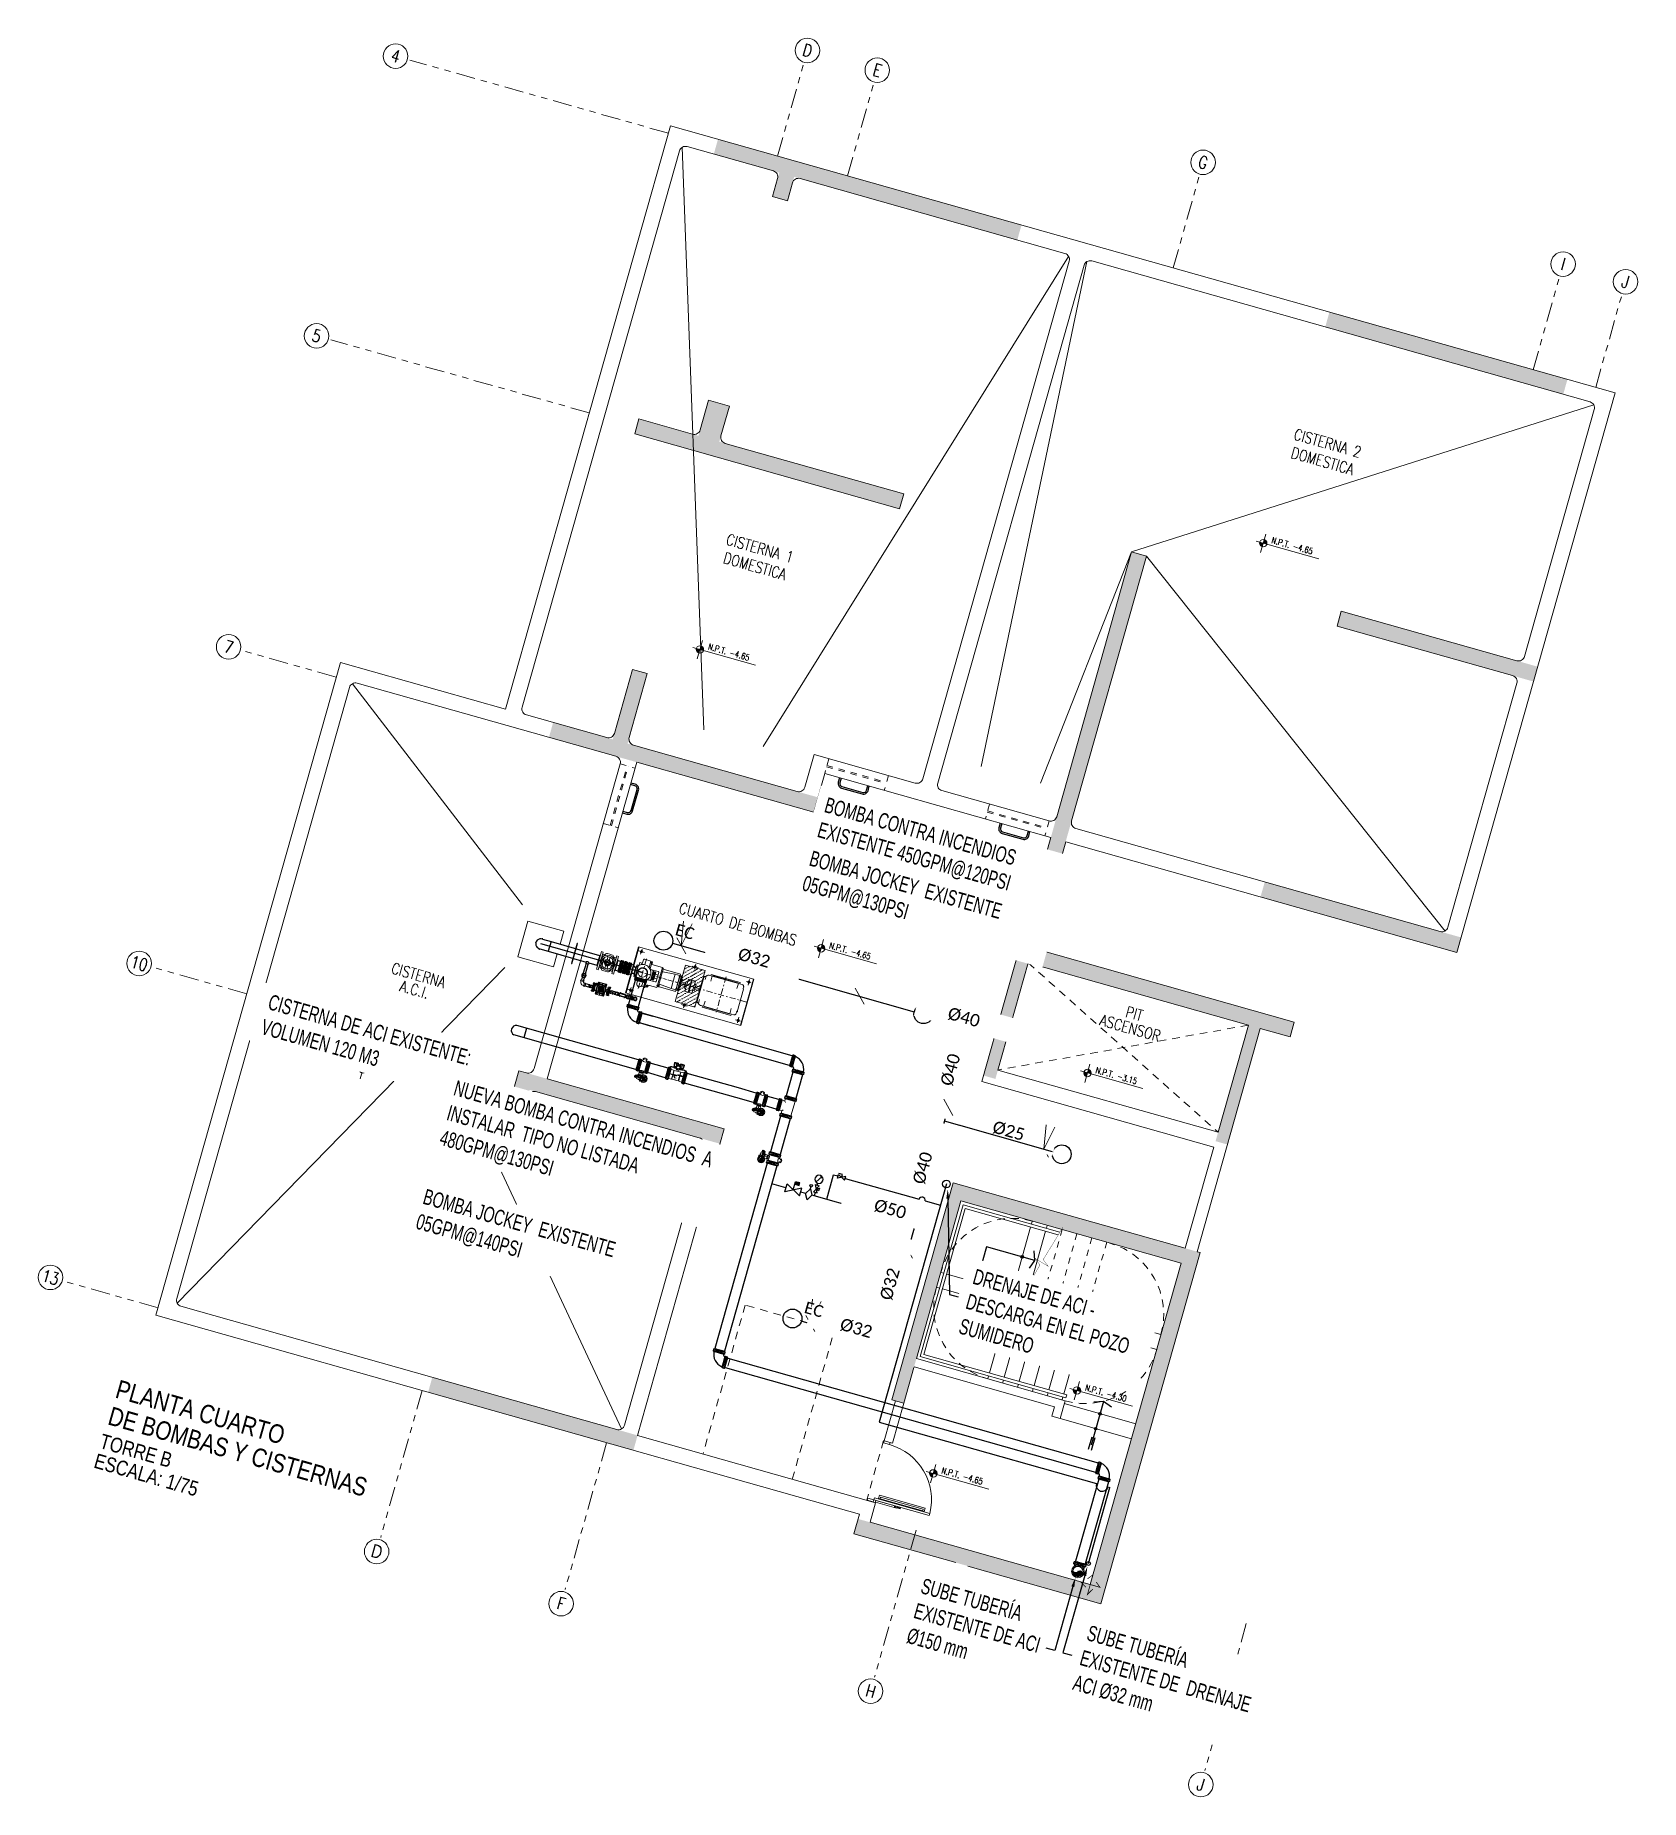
# Model space of a CAD drawing. Header units: inches. Extents: x 0 to 766, y -245 to 236.
# Drawn here: x 46.12 to 72.08, y -206.57 to -178.04 of the extents above; entities that cross this region are included whole.
import ezdxf
from ezdxf import colors
from ezdxf.entities.mleader import LeaderData, LeaderLine
from ezdxf.enums import TextEntityAlignment as Align
from ezdxf.math import Vec2, Vec3

# ---------------------------------------------------------------- set-up
doc = ezdxf.new("R2010")
doc.units = ezdxf.units.IN
doc.header["$MEASUREMENT"] = 0
for name, pattern in [('DASHED2', [0.375, 0.25, -0.125]), ('HIDDEN2', [0.1875, 0.125, -0.0625]), ('PHANTOM', [2.5, 1.25, -0.25, 0.25, -0.25, 0.25, -0.25]), ('SLD-Continua', [0])]:
    doc.linetypes.add(name, pattern=pattern)
for name, color, linetype, lineweight in [('00 SOS 911 - ACCES. ACI', 125, 'Continuous', 9), ('000 SOS 911 - ACCES. ACI', 125, 'Continuous', 0), ('000 SOS 911 - ACCESORIOS ACI', 3, 'Continuous', 20), ('000 SOS 911 ROCIADORES', 5, 'Continuous', 25), ('000 SOS 911 SOPORTES ACI', 3, 'Continuous', 25), ('000 SOS 911 TEXTOS', 4, 'Continuous', 0), ('000 SOS 911 TEXTOS ACI', 7, 'Continuous', 9), ('000 SOS 911 TUBERIA', 30, 'Continuous', 20), ('000 SOS 911 TUBERIA ACI', 1, 'Continuous', 25), ('A-TEXTO-INDICACIONES', 251, 'Continuous', 9), ('BARANDAS', 251, 'Continuous', 9), ('EJES', 251, 'PHANTOM', 9), ('FLECHITAS', 251, 'Continuous', 9), ('HATCH', 251, 'Continuous', 9), ('MURO-BAJO', 251, 'Continuous', 9), ('MUROS', 251, 'Continuous', 9), ('NIVELES-NPT', 251, 'Continuous', 9), ('PROYECCION', 251, 'DASHED2', 9), ('PROYECCIONES', 251, 'HIDDEN2', 9), ('PUERTAS', 251, 'Continuous', 9), ('TEXTO-AMBIENTE', 251, 'Continuous', 9), ('TITULOS', 251, 'Continuous', 9)]:
    doc.layers.add(name, color=color, linetype=linetype, lineweight=lineweight)
doc.layers.add('Layer2', color=7, linetype='Continuous')
doc.layers.add('LAYERYYY', color=7, linetype='Continuous')
doc.styles.add('ARIAL', font='arial.ttf')
doc.styles.add('P&R', font='calibril.ttf')
doc.styles.add('PIPE', font='ARIALN.TTF', dxfattribs={"width": 0.8})
doc.styles.add('ROMANS', font='romans.shx', dxfattribs={"width": 0.8})

msp = doc.modelspace()

# ---------------------------------------------------------------- texts
at = {"layer": 'TEXTO-AMBIENTE', "color": 251, "char_height": 0.18, "attachment_point": 1, "rotation": 344.214, "line_spacing_factor": 0.8, "style": 'ROMANS'}
for s, width, gutter_width, insert in [('\\pxsm1,qc;CISTERNA 2\\PDOMESTICA', 1.42724, 15, (66.358, -184.351, 0)), ('\\pxsm1,qc;CISTERNA 1\\PDOMESTICA', 1.21551, 15, (57.28, -186.08, 0)), ('\\pxqc;CUARTO DE BOMBAS', 2.23037, 15, (56.434, -192.019, 0)), ('\\pxqc;CISTERNA\\PA.C.I.', 1.25666, 15, (51.738, -192.977, 0)), ('\\pxqc;PIT\\PASCENSOR', 1.55053, 5.556, (63.172, -193.559, 0))]:
    msp.add_mtext_dynamic_manual_height_columns(s, width=width, gutter_width=gutter_width, heights=[0], dxfattribs=dict(at, insert=insert))
at = {"layer": 'TITULOS', "color": 1, "style": 'ARIAL', "width": 0.8}
for s, p in [('PLANTA CUARTO', (47.397, -200.06, 0)), ('DE BOMBAS Y CISTERNAS', (47.275, -200.493, 0))]:
    msp.add_text(s, height=0.3, rotation=344.214, dxfattribs=at).set_placement(p)
at = {"layer": 'TITULOS', "color": 3, "style": 'ARIAL', "width": 0.8}
for s, p in [('TORRE B', (47.143, -200.875, 0)), ('ESCALA: 1/75', (47.052, -201.193, 0))]:
    msp.add_text(s, height=0.24, rotation=344.214, dxfattribs=at).set_placement(p)

# ---------------------------------------------------------------- blocks, each defined once
blk = doc.blocks.new('EJE')
at = {"linetype": 'Continuous'}
blk.add_circle((0, 0), 0.5, dxfattribs=at)
at = {"layer": 'A-TEXTO-INDICACIONES', "style": 'ROMANS'}
blk.add_attdef('EJE', text='', height=0.22, rotation=0, dxfattribs=at).set_placement((0.007, 0.028), align=Align.MIDDLE_CENTER)
blk = doc.blocks.new('A$C36F44313')
at = {"color": 6}
for points in [[(0, 0.15), (0, 0.075, 0.414214), (0.075, 0), (0.425, 0, 0.414214), (0.5, 0.075), (0.5, 0.15)], [(0.025, 0.15), (0.025, 0.075, 0.414214), (0.075, 0.025), (0.425, 0.025, 0.414214), (0.475, 0.075), (0.475, 0.15)]]:
    blk.add_lwpolyline(points, format="xyb", dxfattribs=at)
blk = doc.blocks.new('A$C4D4D0569')
blk.add_blockref('A$C36F44313', (0, 0))
blk = doc.blocks.new('NPT')
at = {"layer": 'NIVELES-NPT'}
h = blk.add_hatch(color=256, dxfattribs=at)
h.paths.add_polyline_path([(0, -0.061), (0, 0), (-0.06, 0, 0.004279), (-0.06, -0.001, 0.414214)])
h.paths.add_polyline_path([(0, 0), (0.06, 0, 0.409209), (0, 0.059)])
blk.add_line((0.932, 0), (-0.119, 0), dxfattribs=at)
blk.add_lwpolyline([(0, -0.16), (0, 0.149)], dxfattribs=at)
at = {"layer": 'NIVELES-NPT', "linetype": 'Continuous'}
blk.add_circle((0, -0.001), 0.0603, dxfattribs=at)
at = {"layer": 'NIVELES-NPT', "style": 'ROMANS', "width": 0.8}
blk.add_attdef('N.P.T.±0.00', (0.118, 0.036), '', height=0.1, dxfattribs=at)
blk = doc.blocks.new('PUERTABARRA')
at = {"layer": 'FLECHITAS'}
for points in [[(-0.885, -0.134), (-0.117, -0.134), (-0.117, -0.076), (-0.885, -0.076)], [(-0.141, -0.107), (-0.858, -0.107), (-0.858, -0.08), (-0.141, -0.08)], [(-0.5, -0.023), (-0.441, -0.023), (-0.441, -0.013), (-0.5, -0.013)], [(-0.084, -0.033), (-0.441, -0.033), (-0.441, -0.007), (-0.084, -0.007)]]:
    blk.add_lwpolyline(points, close=True, dxfattribs=at)
blk.add_circle((-0.409, -0.02), 0.0089, dxfattribs=at)
blk.add_arc((-0.05, -0.034), 0.931, 182.2224, 270.0538, dxfattribs=at)
at = {"layer": 'PUERTAS'}
for points in [[(-0.05, 0), (0.05, 0), (0.05, -0.035), (-0.05, -0.035)], [(-0.98, -0.035), (-0.05, -0.035), (-0.05, -0.07), (-0.98, -0.07)], [(-0.05, -1), (0.05, -1), (0.05, -0.965), (-0.05, -0.965)]]:
    blk.add_lwpolyline(points, close=True, dxfattribs=at)
blk = doc.blocks.new('UPR1')
at = {"layer": '000 SOS 911 ROCIADORES'}
blk.add_circle((0, 0), 6, dxfattribs=at)
blk = doc.blocks.new('003')
at = {"layer": '000 SOS 911 - ACCESORIOS ACI', "lineweight": 30}
for p, q in [((1806.87, 1494.816), (1806.811, 1494.715)), ((1806.87, 1494.614), (1806.811, 1494.715)), ((1806.87, 1494.816), (1806.87, 1494.853)), ((1806.87, 1494.816), (1806.928, 1494.715)), ((1806.87, 1494.614), (1806.928, 1494.715))]:
    blk.add_line(p, q, dxfattribs=at)
blk.add_circle((1806.87, 1494.877), 0.024, dxfattribs=at)
blk = doc.blocks.new('006')
at = {"layer": '000 SOS 911 - ACCESORIOS ACI'}
h = blk.add_hatch(color=256, dxfattribs=at)
h.dxf.hatch_style = 1
h.paths.add_polyline_path([(1806.967, 1493.848), (1806.967, 1493.902), (1806.87, 1493.902), (1806.87, 1493.848)])
at = {"layer": '000 SOS 911 - ACCESORIOS ACI', "lineweight": 30}
for p, q in [((1806.707, 1493.807), (1807.032, 1493.632)), ((1807.032, 1493.807), (1806.707, 1493.632)), ((1806.707, 1493.632), (1806.707, 1493.807)), ((1806.87, 1493.719), (1806.87, 1493.902)), ((1806.967, 1493.902), (1806.87, 1493.902)), ((1806.87, 1493.848), (1806.967, 1493.848)), ((1806.967, 1493.848), (1806.967, 1493.902)), ((1807.032, 1493.632), (1807.032, 1493.807))]:
    blk.add_line(p, q, dxfattribs=at)
blk = doc.blocks.new('022')
at = {"layer": '000 SOS 911 - ACCESORIOS ACI', "lineweight": 30}
for p, q in [((1808.449, 1492.019), (1808.391, 1491.911)), ((1808.449, 1491.911), (1808.391, 1492.019)), ((1808.391, 1492.019), (1808.449, 1492.019)), ((1808.391, 1491.911), (1808.449, 1491.911))]:
    blk.add_line(p, q, dxfattribs=at)
blk.add_lwpolyline([(1808.461, 1491.987), (1808.461, 1491.943), (1808.42, 1491.965), (1808.461, 1491.987)], dxfattribs=at)
blk = doc.blocks.new('010')
at = {"layer": '000 SOS 911 - ACCESORIOS ACI', "color": 4, "lineweight": 30}
for p, q in [((1806.9, 1492.271), (1806.84, 1492.361)), ((1806.84, 1492.361), (1806.84, 1492.344)), ((1806.84, 1492.361), (1806.855, 1492.354)), ((1806.87, 1492.226), (1806.87, 1492.256))]:
    blk.add_line(p, q, dxfattribs=at)
blk.add_circle((1806.87, 1492.316), 0.06, dxfattribs=at)
blk = doc.blocks.new('019')
at = {"layer": '000 SOS 911 - ACCESORIOS ACI', "color": 4, "lineweight": 30}
for p, q in [((1808.42, 1493.017), (1808.42, 1493.06)), ((1808.42, 1493.06), (1808.472, 1493.06)), ((1808.366, 1493.047), (1808.474, 1492.988)), ((1808.474, 1493.047), (1808.366, 1492.988)), ((1808.366, 1492.988), (1808.366, 1493.047)), ((1808.474, 1492.988), (1808.474, 1493.047))]:
    blk.add_line(p, q, dxfattribs=at)
blk = doc.blocks.new('000 SOS911 - COLGADORES')
at = {"layer": '000 SOS 911 - ACCESORIOS ACI'}
blk.add_lwpolyline([(2289.82, 2442.904), (2290.031, 2442.693)], dxfattribs=at)
blk = doc.blocks.new('Bomba ACI Planta')
at = {"layer": '000 SOS 911 - ACCESORIOS ACI'}
h = blk.add_hatch(dxfattribs=at)
h.set_pattern_fill('ANSI36', color=125, scale=1.3)
h.set_pattern_definition([(45, (-147.3925, -3.8945), (2.18894, 8.026104), [10.31875, -2.06375, 0, -2.06375])])
h.paths.add_polyline_path([(79.3, 25.2), (52.2, 25.2), (52.2, -25.3), (79.3, -25.3)])
at = {"layer": '000 SOS 911 - ACCESORIOS ACI', "color": 30}
for points in [[(-14.5, 31.8), (144.9, 31.8), (144.9, -32), (-14.5, -32)], [(-14.5, 31.8), (-14.5, -32)], [(-13.9, 31.8), (-13.9, -32)], [(144.3, -32), (144.3, 31.8)]]:
    blk.add_lwpolyline(points, dxfattribs=at)
at = {"layer": '000 SOS 911 - ACCESORIOS ACI', "color": 10}
for points in [[(-12.8, 26.5), (-5, 26.5)], [(-8.7, 25.2), (-8.4, 25.5), (-7.9, 26.2), (-7.9, 26.5), (-8.1, 27.3), (-8.5, 27.6), (-8.8, 27.7), (-9.3, 27.9), (-9.7, 27.7), (-10, 27.5), (-10.5, 26.9), (-10.5, 26.1), (-10.3, 25.7), (-9.9, 25.3), (-9.2, 25.1), (-8.7, 25.2)], [(-9.2, 22.8), (-9.2, 29.7)], [(69.2, 26.5), (61.2, 26.5)], [(66.2, 25.6), (66.5, 26.3), (66.5, 26.7), (66.4, 27), (66.2, 27.4), (65.8, 27.6), (65.4, 27.7), (65, 27.9), (64.2, 27.4), (63.9, 26.7), (63.9, 26.3), (64, 25.9), (64.2, 25.6), (64.6, 25.3), (65, 25.2), (65.3, 25.2), (65.8, 25.3), (66.2, 25.6)], [(65.2, 23.1), (65.2, 30)], [(108.5, 24.9), (108.5, 16.9)], [(142.8, 26.5), (136.2, 26.5)], [(139, 25.3), (139.4, 25.2), (139.7, 25.2), (140.2, 25.3), (140.6, 25.5), (140.8, 25.8), (140.9, 26.3), (140.9, 26.7), (140.8, 27), (140.6, 27.4), (140.2, 27.6), (139.5, 27.9), (139, 27.7), (138.6, 27.5), (138.4, 27.1), (138.3, 26.8), (138.3, 26.3), (138.4, 25.9), (138.6, 25.6), (139, 25.3)], [(139.6, 22.2), (139.6, 29.9)], [(11.1, -0.1), (11, 1.3), (10.7, 2.8), (10.2, 4.1), (9.5, 5.4), (8.8, 6.6), (7.8, 7.7), (6.8, 8.7), (5.6, 9.4), (4.2, 10.1), (2.9, 10.5), (1.5, 10.8), (-1.4, 10.8), (-2.7, 10.5), (-4.2, 10.1), (-6.6, 8.7), (-7.6, 7.7), (-8.6, 6.6), (-9.4, 5.4), (-10, 4.1), (-10.5, 2.8), (-10.8, 1.3), (-10.9, -0.1), (-10.8, -1.5), (-10.5, -3), (-10, -4.3), (-9.4, -5.6), (-8.6, -6.7), (-7.6, -7.8), (-6.6, -8.7), (-5.4, -9.6), (-4.2, -10.2), (-2.7, -10.7), (-1.4, -10.9), (0, -11), (1.5, -10.9), (2.9, -10.7), (4.2, -10.2), (5.6, -9.6), (6.8, -8.7), (7.8, -7.8), (8.8, -6.7), (9.5, -5.6), (10.2, -4.3), (10.7, -3), (11, -1.5), (11.1, -0.1)], [(-4.3, 11.9), (-7.3, 11.9)], [(-7.3, 8.1), (-7.3, 11.9)], [(-7.3, 8.4), (-6.9, 8.4)], [(6, -0.1), (5.8, 1.8), (5, 3.4), (3.6, 4.7), (2, 5.7), (0, 5.9), (-1.8, 5.7), (-3.4, 4.7), (-4.8, 3.4), (-5.6, 1.8), (-5.8, -0.1), (-5.6, -1.9), (-4.8, -3.6), (-3.4, -4.9), (-1.8, -5.7), (0, -6.1), (2, -5.7), (3.6, -4.9), (5, -3.6), (5.8, -1.9), (6, -0.1)], [(-3.6, 12.5), (-3.7, 12.1), (-4.2, 11.9), (-4.3, 11.9)], [(-4.3, 11.5), (-4.2, 11.9), (-4, 11.9)], [(-4.3, 11.5), (-4.3, 10)], [(-3.6, 16.6), (-3.4, 17.1), (-3.2, 17.4), (-2.7, 17.8), (-2.2, 17.9)], [(-3.6, 16.6), (-3.6, 12.5)], [(-3.6, 15.4), (-3.6, 15.3)], [(6.4, 17.9), (-2.2, 17.9)], [(8.9, 15.6), (6.2, 15.6)], [(6.4, 17.9), (8.1, 17.9)], [(6.4, 16.3), (6.4, 17.9)], [(6.4, 8.9), (6.4, 17.9)], [(8.1, 7.5), (8.1, 17.9)], [(8.1, 15.6), (8.1, 16.7)], [(8.1, 15.6), (8.1, 16.7), (8.7, 16.7)], [(8.1, 16.1), (8.7, 16.1)], [(8.1, 15.6), (8.1, 14.5)], [(8.1, 15.6), (8.1, 14.5)], [(8.1, 15.1), (8.7, 15.1)], [(8.1, 14.5), (8.7, 14.5)], [(8.7, 13.8), (8.3, 13.9), (8.1, 14.3), (8.1, 14.4)], [(8.4, 15.7), (8.4, 15.7), (8.4, 15.7)], [(8.4, 15.7), (8.4, 15.7), (8.4, 15.7)], [(8.4, 7), (8.8, 7.1), (9, 7.1)], [(8.7, 6.7), (8.4, 6.7)], [(8.7, 16.7), (8.8, 16.3), (8.7, 16.1)], [(8.7, 16.1), (8.8, 15.7), (8.8, 15.3), (8.7, 15.1)], [(8.7, 15.1), (8.8, 14.8), (8.7, 14.5)], [(8.7, 13.8), (23.6, 13.8)], [(12.5, 6.7), (8.7, 6.7)], [(8.8, 14.8), (8.8, 16.5)], [(19.6, 7.1), (9, 7.1)], [(12.5, 6.7), (12.9, 6.5), (12.9, 6.4)], [(13.8, 5.4), (13.2, 5.4), (12.9, 5.5), (12.9, 5.8), (12.9, 6.4)], [(12.9, 5.8), (12.9, -0.1)], [(13.8, 5.4), (13.8, -0.1)], [(14.9, 4.3), (13.8, 4.2)], [(14.9, 4.5), (14.7, 4.3)], [(14.9, 5.4), (16.8, 5.4)], [(14.9, 5.4), (14.9, -0.1)], [(15.9, 5.4), (15.9, -0.1)], [(16.8, -0.1), (16.8, 5.4)], [(20.6, 2.5), (16.8, 2.5)], [(19.5, 7.1), (19.8, 7), (20.2, 6.9), (20.4, 6.5), (20.6, 6.1)], [(20.6, -0.1), (20.6, 6.1)], [(23.6, -13.9), (23.6, 13.8)], [(23.6, 8.9), (23.6, 12.4), (25.1, 12.4)], [(24.9, 12.4), (23.6, 12.4)], [(23.9, 12.4), (23.9, 13.2), (25, 13.2)], [(24.5, 12.1), (24.5, 13.8)], [(24.9, 12.4), (25.1, 12)], [(25, 12.4), (25, 13.2)], [(25.1, -12.6), (25.1, 12)], [(49.1, 11.9), (25.1, 11.9)], [(25.8, 8.4), (25.5, 8.5), (25.2, 8.9), (25.1, 9.1)], [(41.9, 9.9), (25.8, 8.4)], [(41.9, 9.9), (42.2, 9.9)], [(42.2, 9.9), (42.2, -10.1)], [(48.6, 9.9), (42.2, 9.9)], [(52, 8.5), (47.7, 8.5)], [(48.6, 9.9), (48.6, -10.1)], [(49, 9), (48.6, 9)], [(48.6, 9), (49, 9)], [(49, 8.1), (48.6, 8.1)], [(48.6, 8.1), (49, 8.1)], [(49, 9.9), (50.8, 9.9)], [(49, 9.9), (49, -10.1)], [(49.1, 11.9), (49.1, 9.9)], [(50.8, -10.1), (50.8, 9.9)], [(50.8, 8.5), (50.8, 9.4)], [(50.8, 9.4), (51.3, 9.4)], [(50.8, 8.9), (51.3, 8.9)], [(50.8, 8.5), (50.8, 7.8), (51.3, 7.8)], [(50.8, 8.2), (51.3, 8.2), (51.4, 7.8), (51.3, 7.8)], [(51.5, 6.4), (51.2, 6.5), (50.8, 6.9), (50.8, 7.1)], [(51.2, 8.7), (51.2, 8.7), (51.2, 8.7)], [(51.3, 9.4), (51.4, 9), (51.3, 8.9)], [(51.3, 8.9), (51.4, 8.5), (51.3, 8.2)], [(51.4, 9.1), (51.4, 7.9)], [(51.5, 6.4), (52.4, 6.4)], [(52.8, 4.2), (51.5, 4.2)], [(52.4, 6.4), (52.7, 6.3), (52.8, 5.9), (52.8, -6.1), (52.7, -6.5), (52.4, -6.6)], [(53, 4.2), (52.8, 4.6), (53, 4.8)], [(52.8, 4.7), (52.8, 3.7)], [(52.8, 4.2), (54.6, 4.2)], [(53, 3.6), (52.8, 4), (53, 4.2)], [(58.8, 2.1), (52.8, 2.1)], [(53.2, 4.8), (53, 4.8)], [(53.2, 3.6), (53, 3.6)], [(53.2, 4.8), (53.3, 4.5), (53.2, 4.2), (53.3, 3.9), (53.2, 3.6)], [(53.2, 4.8), (53.4, 4.8)], [(53.2, 3.7), (53.4, 3.7)], [(53.4, 4.8), (53.6, 4.7)], [(53.9, 4.3), (53.9, 4), (53.6, 3.7), (53.4, 3.7)], [(53.7, 4.9), (53.6, 4.8)], [(53.7, 4.7), (53.6, 4.8)], [(53.6, 4.7), (53.6, 4.8)], [(53.6, 4.7), (53.9, 4.3)], [(53.7, 4.9), (53.8, 4.8)], [(53.9, 4.9), (53.7, 4.9)], [(53.7, 4.7), (53.8, 4.8)], [(53.9, 4.5), (53.7, 4.7)], [(53.8, 4.8), (54, 4.6)], [(53.9, 4.9), (53.9, 5.1)], [(53.9, 5.1), (54.3, 4.7), (54.3, 4.8)], [(53.9, 5.1), (54, 5.1)], [(54, 4.6), (53.9, 4.5)], [(54, 4.3), (53.9, 4.5)], [(54, 4.3), (53.9, 4.3)], [(54, 5.1), (54.3, 4.8)], [(54, 5.1), (54.3, 4.8)], [(54, 4.6), (54.2, 4.5)], [(54.2, 4.5), (54, 4.3)], [(54.2, 4.5), (54.2, 4.7)], [(54.3, 4.7), (54.2, 4.7)], [(56, -0.1), (56.1, 0.3), (56.4, 0.4)], [(56.4, 0.4), (58.8, 0.4)], [(72.6, 2.5), (78.9, 2.5)], [(78.9, 3.7), (78.9, -3.8)], [(78.9, 3.7), (79.6, 3.7)], [(79.6, 15), (79.6, -15.2)], [(79.6, 15), (80.2, 15)], [(81, 17.7), (80.7, 17.3), (80.4, 16.8), (80.3, 16.5), (80.2, 16)], [(80.2, 16.2), (80.2, -16.7)], [(81, 17.7), (81.4, 17.9), (81.8, 18), (82.2, 18.1), (82.6, 18.3)], [(82.6, 18.3), (83, 18.9), (83.3, 19.3), (83.8, 19.8), (84.3, 20.2), (85.5, 20.7), (86.2, 20.8), (86.9, 20.8)], [(82.6, 18.3), (82.6, 14.1)], [(86.9, 20.8), (131.9, 20.8)], [(128.4, 22.7), (88.6, 22.7)], [(88.6, 22.7), (88.6, 20.8)], [(90.3, 13.8), (90.3, 21)], [(91.4, 21.3), (125.6, 21.3)], [(91.4, 21.3), (91.4, 20.8)], [(108.5, 13.9), (108.5, 11.9)], [(108.5, 8.9), (108.5, 1)], [(125.6, 21.3), (125.6, 20.8)], [(126.6, 13.8), (126.6, 20.8)], [(128.4, 20.8), (128.4, 22.7)], [(134.6, 18.4), (134.4, 18.9), (134.3, 19.2), (134.1, 19.7), (133.7, 20.1), (133.4, 20.3), (132.9, 20.5), (131.9, 20.8)], [(134.6, 18.6), (134.6, 16.2)], [(134.6, 16.2), (134.7, 15.9), (135, 15.6), (135.2, 15.6)], [(135.2, 15.6), (135.2, -15.8)], [(-9.2, -23), (-9.2, -29.9)], [(-7.3, -12.1), (-7.3, -8.3)], [(-6.9, -8.5), (-7.3, -8.5)], [(-4.3, -12.1), (-7.3, -12.1)], [(-4.3, -11.7), (-4.3, -10.2)], [(-4, -12.1), (-4.3, -11.7)], [(-4.3, -12.1), (-3.9, -12.1), (-3.7, -12.5), (-3.6, -12.7)], [(-3.6, -15.7), (-3.6, -10.5)], [(-3.6, -12.7), (-3.6, -15.7)], [(-3.6, -15.8), (-3.3, -17.1), (-2.5, -18.3), (-1.3, -19.2), (0, -19.4), (1.5, -19.2), (2.7, -18.3), (3.5, -17.1), (3.8, -15.8)], [(6.4, -18), (3.2, -18)], [(3.8, -10.4), (3.8, -15.8)], [(6.5, -0.1), (4.6, -0.1)], [(6.4, -9.1), (6.4, -18)], [(6.4, -14.1), (6.4, -15.1)], [(6.4, -14.1), (6.4, -15.1)], [(8.1, -18), (6.4, -18)], [(8.1, -18), (8.1, -7.7)], [(8.1, -14.6), (12.8, -14.6), (12.8, -14.3), (13.1, -14), (13.4, -13.9), (23.6, -13.9)], [(8.7, -6.9), (8.4, -6.9)], [(9, -7.3), (8.7, -7.2), (8.4, -7.1)], [(8.4, -17.9), (8.4, -17.9)], [(12.5, -6.9), (8.7, -6.9)], [(19.6, -7.3), (9, -7.3)], [(11.8, -14.6), (9.6, -14.6)], [(9.6, -14.6), (9.6, -16.3)], [(11.8, -14.6), (11.8, -16.3), (11.2, -16.4), (9.9, -16.4), (9.6, -16.3)], [(10.7, -17.3), (10.7, -13.9)], [(12.9, -5.9), (12.9, -6.6), (12.6, -6.9), (12.5, -6.9)], [(12.9, -5.9), (12.9, -0.1)], [(12.9, -5.9), (13.2, -5.6)], [(13.8, -5.6), (13.2, -5.6)], [(13.8, -5.6), (13.8, -0.1)], [(14.9, -4.5), (13.8, -4.3)], [(14.7, -4.4), (14.9, -4.7)], [(14.9, -5.6), (14.9, -0.1)], [(14.9, -5.6), (16.8, -5.6)], [(15.9, -5.6), (15.9, -0.1)], [(16.8, -0.1), (16.8, -5.6)], [(20.6, -2.7), (16.8, -2.7)], [(20.6, -6.2), (20.4, -6.7), (20.1, -7.1), (19.7, -7.3), (19.5, -7.3)], [(20.6, -0.1), (20.6, -6.2)], [(26.1, -11), (22.5, -11)], [(23.6, -10.4), (23.6, -9.1)], [(23.6, -12.6), (23.6, -11.7)], [(23.6, -12.6), (25.1, -12.6)], [(25.1, -9.2), (25.2, -8.9), (25.6, -8.6), (25.8, -8.6)], [(25.1, -11), (25.1, -9.9)], [(25.1, -9.9), (25.8, -9.9)], [(49.1, -10.1), (49.1, -12.1), (25.1, -12.1)], [(25.1, -10.5), (25.8, -10.5)], [(25.1, -11), (25.1, -12.1), (25.8, -12.1)], [(25.1, -11.6), (25.8, -11.6), (25.8, -12.1)], [(25.5, -10.9), (25.5, -10.9), (25.5, -10.9)], [(42.2, -10.1), (25.8, -8.6)], [(25.8, -9.9), (26, -10.3), (25.8, -10.5)], [(25.8, -10.5), (26, -10.9), (25.8, -11.3), (25.8, -11.6)], [(26, -10.3), (26, -11.9)], [(45.4, -10.1), (42.2, -10.1)], [(48.4, -10.1), (45.4, -10.1)], [(51.4, -8.7), (47.7, -8.7)], [(48.4, -10.1), (48.6, -10.1)], [(49, -8.3), (48.6, -8.3)], [(48.6, -8.3), (49, -8.3)], [(49, -9.2), (48.6, -9.2)], [(48.6, -9.2), (49, -9.2)], [(49, -10.1), (50.8, -10.1)], [(50.8, -7.2), (50.9, -6.8), (51.3, -6.6), (51.5, -6.6), (52.4, -6.6)], [(50.8, -7.9), (51.3, -7.9)], [(50.8, -8.4), (51.3, -8.4)], [(50.8, -9.1), (51.3, -9.1)], [(50.8, -9.5), (51.3, -9.5)], [(51.3, -7.9), (51.4, -8.3), (51.3, -8.4)], [(51.3, -8.4), (51.4, -8.7), (51.3, -9.1)], [(51.3, -9.1), (51.4, -9.5), (51.3, -9.5)], [(51.4, -9.3), (51.4, -8.1)], [(58.8, -2.3), (52.8, -2.3)], [(52.8, -3.9), (53.6, -3.9)], [(52.8, -4.8), (53.4, -4.8)], [(53.6, -3.9), (53.6, -4.8)], [(56.4, -0.6), (56.1, -0.5), (56, -0.1)], [(56.4, -0.6), (58.8, -0.6)], [(65.2, -23.3), (65.2, -30.1)], [(72.6, -2.6), (78.9, -2.6)], [(78.9, -3.8), (79.6, -3.8)], [(79.6, -15.2), (80.2, -15.2)], [(81, -18.5), (80.7, -18.1), (80.3, -17.4), (80.2, -16.9), (80.2, -16.7)], [(81, -18.5), (81.4, -18.7), (81.8, -18.8), (82.2, -18.9), (82.6, -19.1)], [(82.6, -14), (82.6, -18.8)], [(82.6, -19.1), (83, -19.5), (84.4, -20.6), (86.2, -21), (86.9, -21)], [(86.9, -21), (131.9, -21)], [(88.6, -21), (88.6, -22.9)], [(88.6, -22.9), (128.4, -22.9)], [(90.3, -21), (90.3, -14)], [(91.4, -21), (91.4, -21.3)], [(91.4, -21.3), (125.6, -21.3)], [(102.9, -21.8), (103.1, -21.8)], [(108.5, -2), (108.5, -4.1)], [(108.5, -7.1), (108.5, -15)], [(108.5, -18), (108.5, -20)], [(108.5, -23), (108.5, -24.1)], [(125.6, -21), (125.6, -21.3)], [(126.6, -21), (126.6, -14)], [(128.4, -22.9), (128.4, -21)], [(131.9, -21), (132.9, -20.7), (133.4, -20.5), (133.7, -20.3), (134.1, -19.9), (134.3, -19.4), (134.6, -18.5)], [(135.2, -15.8), (134.8, -15.9), (134.6, -16.3), (134.6, -16.4)], [(134.6, -16.4), (134.6, -18.5)], [(135.5, -15.7), (135.5, -15.7)], [(136.5, -0.1), (137.8, -0.1)], [(139.6, -22.3), (139.6, -30.1)], [(-12.9, -26.6), (-12.8, -26.6)], [(-12.8, -26.6), (-5, -26.6)], [(-8.7, -25.4), (-9.2, -25.3), (-9.9, -25.5), (-10.3, -25.8), (-10.5, -26.1), (-10.5, -27), (-10, -27.7), (-9.7, -27.9), (-8.8, -27.9), (-8.5, -27.8), (-8.1, -27.5), (-7.9, -26.7), (-7.9, -26.3), (-8.1, -25.9), (-8.7, -25.4)], [(69.2, -26.6), (61.2, -26.6)], [(66.2, -25.7), (65.8, -25.4), (65.3, -25.3), (65, -25.3), (64.6, -25.4), (64, -26), (63.9, -26.5), (63.9, -26.9), (64, -27.2), (64.2, -27.6), (64.6, -27.8), (65, -27.9), (65.4, -27.9), (65.8, -27.8), (66.2, -27.6), (66.4, -27.2), (66.5, -26.9), (66.5, -26.4), (66.4, -26), (66.2, -25.7)], [(142.8, -26.6), (135.9, -26.6)], [(139, -25.5), (138.6, -25.8), (138.4, -26.1), (138.3, -26.5), (138.3, -26.9), (138.4, -27.3), (139, -27.8), (139.5, -27.9), (139.8, -27.9), (140.2, -27.8), (140.6, -27.6), (140.8, -27.2), (140.9, -26.9), (140.9, -26.4), (140.8, -26), (140.6, -25.7), (140.2, -25.4), (139.7, -25.3), (139.4, -25.3), (139, -25.5)]]:
    blk.add_lwpolyline(points, dxfattribs=at)
at = {"layer": '000 SOS 911 - ACCESORIOS ACI'}
blk.add_lwpolyline([(52.2, 25.2), (79.3, 25.2), (79.3, -25.3), (52.2, -25.3)], close=True, dxfattribs=at)
blk.add_lwpolyline([(52.2, 25.2), (79.3, 25.2), (79.3, -25.3), (52.2, -25.3)], close=True, dxfattribs=at)
for points in [[(0, 19), (0, 11.1)], [(0, 9), (0, 5.1)], [(0, 3), (0, -0.1)], [(58.8, 4.5), (58.8, -4.7)], [(61, 4.5), (58.8, 4.5)], [(65.3, 8.3), (61, 8.3)], [(61, 8.3), (61, -8.5)], [(65.3, 8.3), (65.3, -8.5)], [(66.3, -8.5), (66.3, 8.3)], [(66.3, 8.3), (70.6, 8.3)], [(70.6, -8.5), (70.6, 8.3)], [(70.6, 4.5), (72.6, 4.5)], [(72.6, -4.7), (72.6, 4.5)], [(-13.9, -0.1), (-11.1, -0.1)], [(-7.9, -0.1), (0, -0.1)], [(1, -0.1), (0, -0.1)], [(0, -6), (0, -0.1)], [(0, -12), (0, -8)], [(0, -21.9), (0, -14)], [(11, -0.1), (3, -0.1)], [(17, -0.1), (13, -0.1)], [(26.9, -0.1), (19, -0.1)], [(32.9, -0.1), (29, -0.1)], [(42.9, -0.1), (35, -0.1)], [(48.9, -0.1), (44.9, -0.1)], [(58.8, -0.1), (50.9, -0.1)], [(65.3, -0.1), (58.8, -0.1)], [(61, -4.7), (58.8, -4.7)], [(65.3, -8.5), (61, -8.5)], [(66.3, -0.1), (72.6, -0.1)], [(66.3, -8.5), (70.6, -8.5)], [(70.6, -4.7), (72.6, -4.7)], [(72.6, -0.1), (80.6, -0.1)], [(83.6, -0.1), (85.6, -0.1)], [(88.6, -0.1), (96.5, -0.1)], [(99.5, -0.1), (101.6, -0.1)], [(104.6, -0.1), (112.5, -0.1)], [(115.5, -0.1), (117.5, -0.1)], [(120.5, -0.1), (128.4, -0.1)], [(131.4, -0.1), (133.5, -0.1)], [(135.2, -0.1), (144.3, -0.1)]]:
    blk.add_lwpolyline(points, dxfattribs=at)
at = {"layer": '000 SOS 911 - ACCESORIOS ACI', "color": 10}
for points in [[(8, 16.1), (7.7, 16.1), (7.6, 16), (7.6, 15.7)], [(8, 16.1), (7.7, 16.1), (7.6, 16), (7.6, 15.7)], [(8, 16.1), (7.7, 16.1), (7.6, 16), (7.6, 15.7)], [(8, 16.1), (7.7, 16.1), (7.6, 16), (7.6, 15.7)], [(7.6, 15.7), (7.6, 15.5), (7.7, 15.3), (8, 15.3)], [(7.6, 15.7), (7.6, 15.5), (7.7, 15.3), (8, 15.3)], [(7.6, 15.7), (7.6, 15.5), (7.7, 15.3), (8, 15.3)], [(7.6, 15.7), (7.6, 15.5), (7.7, 15.3), (8, 15.3)], [(8.4, 15.7), (8.4, 16), (8.2, 16.1), (8, 16.1)], [(8.4, 15.7), (8.4, 16), (8.2, 16.1), (8, 16.1)], [(8.4, 15.7), (8.4, 16), (8.2, 16.1), (8, 16.1)], [(8.4, 15.7), (8.4, 16), (8.2, 16.1), (8, 16.1)], [(8, 15.3), (8.2, 15.3), (8.4, 15.5), (8.4, 15.7)], [(8, 15.3), (8.2, 15.3), (8.4, 15.5), (8.4, 15.7)], [(8, 15.3), (8.2, 15.3), (8.4, 15.5), (8.4, 15.7)], [(8, 15.3), (8.2, 15.3), (8.4, 15.5), (8.4, 15.7)], [(50.7, 9), (50.4, 9), (50.3, 8.9), (50.3, 8.7)], [(50.7, 9), (50.4, 9), (50.3, 8.9), (50.3, 8.7)], [(50.3, 8.7), (50.3, 8.4), (50.4, 8.2), (50.7, 8.2)], [(50.3, 8.7), (50.3, 8.4), (50.4, 8.2), (50.7, 8.2)], [(51.2, 8.7), (51.2, 8.9), (50.9, 9), (50.7, 9)], [(51.2, 8.7), (51.2, 8.9), (50.9, 9), (50.7, 9)], [(50.7, 8.2), (50.9, 8.2), (51.2, 8.4), (51.2, 8.7)], [(50.7, 8.2), (50.9, 8.2), (51.2, 8.4), (51.2, 8.7)], [(8, -17.5), (7.7, -17.5), (7.6, -17.6), (7.6, -17.9)], [(7.6, -17.9), (7.6, -18.1), (7.7, -18.3), (8, -18.3)], [(8.4, -17.9), (8.4, -17.6), (8.2, -17.5), (8, -17.5)], [(8, -18.3), (8.2, -18.3), (8.4, -18.1), (8.4, -17.9)], [(25, -10.5), (24.8, -10.5), (24.6, -10.7), (24.6, -10.9)], [(25, -10.5), (24.8, -10.5), (24.6, -10.7), (24.6, -10.9)], [(24.6, -10.9), (24.6, -11.1), (24.8, -11.4), (25, -11.4)], [(24.6, -10.9), (24.6, -11.1), (24.8, -11.4), (25, -11.4)], [(25.5, -10.9), (25.5, -10.7), (25.2, -10.5), (25, -10.5)], [(25.5, -10.9), (25.5, -10.7), (25.2, -10.5), (25, -10.5)], [(25, -11.4), (25.2, -11.4), (25.5, -11.1), (25.5, -10.9)], [(25, -11.4), (25.2, -11.4), (25.5, -11.1), (25.5, -10.9)], [(135, -15.3), (134.8, -15.3), (134.7, -15.5), (134.7, -15.7)], [(134.7, -15.7), (134.7, -15.9), (134.8, -16.2), (135, -16.2)], [(135.5, -15.7), (135.5, -15.5), (135.3, -15.3), (135, -15.3)], [(135, -16.2), (135.3, -16.2), (135.5, -15.9), (135.5, -15.7)]]:
    blk.add_open_spline(points, degree=3, dxfattribs=at)
blk = doc.blocks.new('Valvula OS&Y')
at = {"layer": '000 SOS 911 - ACCES. ACI', "linetype": 'Continuous', "ltscale": 0.05}
for p, q in [((-0.148, 0.044), (-0.148, 0)), ((-0.048, 0.116), (-0.118, 0.116)), ((-0.118, 0.116), (-0.118, 0.091)), ((-0.087, 0.091), (-0.118, 0.091)), ((-0.051, 0.018), (-0.089, 0.018)), ((-0.017, 0.075), (-0.072, 0.075)), ((-0.018, 0.051), (-0.018, 0.079)), ((0.018, 0.051), (0.018, 0.079)), ((0.075, 0.075), (0.02, 0.075)), ((0.051, 0.075), (0.045, 0.075)), ((0.118, 0.116), (0.048, 0.116)), ((0.051, 0.018), (0.089, 0.018)), ((0.118, 0.091), (0.087, 0.091)), ((0.108, 0.075), (0.101, 0.075)), ((0.118, 0.116), (0.118, 0.091)), ((0.148, 0.044), (0.148, 0)), ((0.148, -0.044), (0.148, 0)), ((-0.148, -0.044), (-0.148, 0)), ((-0.118, -0.116), (-0.118, -0.091)), ((-0.087, -0.091), (-0.118, -0.091)), ((0.118, -0.116), (-0.118, -0.116)), ((-0.101, -0.075), (-0.108, -0.075)), ((-0.051, -0.018), (-0.089, -0.018)), ((-0.018, -0.075), (-0.074, -0.075)), ((-0.018, -0.051), (-0.018, -0.079)), ((0.018, -0.051), (0.018, -0.079)), ((0.074, -0.075), (0.018, -0.075)), ((0.051, -0.018), (0.089, -0.018)), ((0.108, -0.075), (0.085, -0.075)), ((0.118, -0.091), (0.087, -0.091)), ((0.118, -0.116), (0.118, -0.091))]:
    blk.add_line(p, q, dxfattribs=at)
for points in [[(-0.038, 0), (-0.03, 0.03)], [(-0.038, 0), (-0.03, -0.03)], [(-0.03, 0.03), (0.01, 0.041), (0.041, 0.012), (0.038, 0)], [(-0.03, -0.03), (0.01, -0.041), (0.041, -0.012), (0.038, 0)]]:
    blk.add_lwpolyline(points, dxfattribs=at)
for radius in [0.126, 0.105]:
    blk.add_circle((0, 0), radius, dxfattribs=at)
for centre, radius, start, end in [((-0.115, 0.043), 0.0329, 76.5961, 177.0733), ((-0.089, 0.03), 0.0113, 161.5448, 270), ((0, 0), 0.0538, 0, 180), ((0, 0), 0.0538, 180, 0), ((-0.03, 0.079), 0.0113, 0, 108.4552), ((0, 0), 0.0241, 0, 180), ((0, 0), 0.0241, 180, 0), ((0.03, 0.079), 0.0113, 71.5448, 180), ((0.089, 0.03), 0.0113, 270, 18.4552), ((0.115, 0.043), 0.0329, 2.9267, 103.4039), ((-0.115, -0.043), 0.0329, 182.9267, 283.4039), ((-0.089, -0.03), 0.0113, 90, 198.4552), ((-0.03, -0.079), 0.0113, 251.5448, 0), ((0.03, -0.079), 0.0113, 180, 288.4552), ((0.089, -0.03), 0.0113, 341.5448, 90), ((0.115, -0.043), 0.0329, 256.5961, 357.0733)]:
    blk.add_arc(centre, radius, start, end, dxfattribs=at)
blk = doc.blocks.new('Brida')
at = {"layer": '000 SOS 911 - ACCESORIOS ACI', "color": 10, "linetype": 'ByBlock'}
for p, q in [((-0.107, 0), (0.107, 0)), ((-0.107, -0.002), (-0.107, 0)), ((0.107, 0), (0.107, -0.002)), ((-0.087, -0.045), (-0.087, -0.038)), ((0.087, -0.045), (-0.087, -0.045)), ((0.087, -0.045), (0.087, -0.038))]:
    blk.add_line(p, q, dxfattribs=at)
blk.add_lwpolyline([(-0.155, -0.032), (-0.155, -0.002), (0.155, -0.002), (0.155, -0.032)], close=True, dxfattribs=at)
at = {"layer": '000 SOS 911 - ACCESORIOS ACI', "color": 10}
for centre, start, end in [((-0.093, -0.037), 354.0883, 80.4888), ((0.093, -0.037), 99.5112, 185.9117)]:
    blk.add_arc(centre, 0.00507, start, end, dxfattribs=at)
blk = doc.blocks.new('A$C704A5D0A')
at = {"layer": '000 SOS 911 - ACCESORIOS ACI', "color": 30, "linetype": 'Continuous', "ltscale": 0.05}
for p, q in [((-0.004, 0.084), (-0.098, 0.084)), ((-0.004, -0.084), (-0.098, -0.084))]:
    blk.add_line(p, q, dxfattribs=at)
blk.add_arc((0, 0), 0.0842, 267.5751, 92.4249, dxfattribs=at)
blk = doc.blocks.new('SOS 911 Acople')
at = {"layer": '000 SOS 911 TUBERIA', "linetype": 'Continuous'}
for p, q in [((-0.13, -0.012), (-0.112, 0)), ((-0.112, 0), (0.034, 0)), ((-0.05, -0.012), (-0.077, 0)), ((-0.034, -0.007), (-0.077, 0)), ((0.112, 0), (-0.034, 0)), ((-0.034, 0), (-0.034, -0.068)), ((0, -0.024), (0, 0)), ((0.034, 0), (0.034, -0.068)), ((0.034, -0.007), (0.077, 0)), ((0.05, -0.012), (0.077, 0)), ((0.13, -0.012), (0.112, 0)), ((-0.13, -0.024), (-0.13, -0.012)), ((-0.13, -0.012), (-0.05, -0.012)), ((-0.13, -0.024), (-0.045, -0.024)), ((-0.13, -0.044), (-0.13, -0.055)), ((-0.13, -0.044), (-0.045, -0.044)), ((-0.13, -0.055), (-0.112, -0.068)), ((-0.13, -0.055), (-0.05, -0.055)), ((-0.127, -0.038), (-0.127, -0.029)), ((-0.112, -0.068), (0.034, -0.068)), ((0.095, -0.068), (-0.095, -0.068)), ((-0.05, -0.055), (-0.077, -0.068)), ((-0.034, -0.061), (-0.077, -0.068)), ((-0.061, -0.068), (0.061, -0.068)), ((-0.048, -0.016), (-0.034, -0.016)), ((-0.048, -0.052), (-0.034, -0.052)), ((0.112, -0.068), (-0.034, -0.068)), ((-0.02, -0.012), (-0.02, -0.055)), ((-0.02, -0.02), (0, -0.019)), ((0.02, -0.024), (-0.02, -0.024)), ((0.02, -0.044), (-0.02, -0.044)), ((-0.02, -0.048), (0, -0.049)), ((0.018, -0.01), (-0.018, -0.01)), ((0.018, -0.058), (-0.018, -0.058)), ((0, -0.019), (0.02, -0.02)), ((0, -0.044), (0, -0.068)), ((0, -0.049), (0.02, -0.048)), ((0.009, -0.024), (0.009, -0.044)), ((0.009, -0.031), (0.011, -0.044)), ((0.01, -0.024), (0.014, -0.044)), ((0.012, -0.024), (0.016, -0.044)), ((0.015, -0.024), (0.019, -0.044)), ((0.017, -0.024), (0.02, -0.039)), ((0.02, -0.012), (0.02, -0.055)), ((0.034, -0.061), (0.077, -0.068)), ((0.05, -0.016), (0.036, -0.016)), ((0.05, -0.025), (0.036, -0.025)), ((0.05, -0.043), (0.036, -0.043)), ((0.05, -0.052), (0.036, -0.052)), ((0.13, -0.012), (0.05, -0.012)), ((0.05, -0.025), (0.05, -0.026)), ((0.13, -0.055), (0.05, -0.055)), ((0.05, -0.055), (0.077, -0.068)), ((0.13, -0.024), (0.051, -0.024)), ((0.13, -0.044), (0.051, -0.044)), ((0.052, -0.024), (0.056, -0.044)), ((0.052, -0.036), (0.054, -0.044)), ((0.055, -0.024), (0.059, -0.044)), ((0.058, -0.024), (0.062, -0.044)), ((0.06, -0.024), (0.064, -0.044)), ((0.063, -0.024), (0.066, -0.044)), ((0.066, -0.024), (0.069, -0.044)), ((0.068, -0.024), (0.07, -0.036)), ((0.07, -0.024), (0.07, -0.044)), ((0.13, -0.055), (0.112, -0.068)), ((0.127, -0.038), (0.127, -0.029)), ((0.13, -0.024), (0.13, -0.012)), ((0.13, -0.044), (0.13, -0.055))]:
    blk.add_line(p, q, dxfattribs=at)
for centre, radius, start, end in [((-0.018, -0.012), 0.00267, 91.1954, 181.7106), ((-0.018, -0.056), 0.00267, 178.2894, 268.8046), ((0.018, -0.012), 0.00267, 358.2894, 88.8046), ((0.018, -0.056), 0.00267, 271.1954, 1.7106), ((0.04, -0.021), 0.00542, 126.888, 233.112), ((0.054, -0.034), 0.0201, 153.1303, 206.8697), ((0.04, -0.047), 0.00542, 126.888, 233.112), ((0.046, -0.021), 0.00542, 306.888, 53.112), ((0.035, -0.034), 0.0173, 328.4358, 31.5642), ((0.046, -0.047), 0.00542, 306.888, 53.112)]:
    blk.add_arc(centre, radius, start, end, dxfattribs=at)
for points, knots in [([(-0.13, -0.024), (-0.129, -0.024), (-0.128, -0.025), (-0.126, -0.027), (-0.127, -0.029), (-0.127, -0.029)], [0, 0, 0, 0, 0.00141321, 0.003351351, 0.004643194, 0.004643194, 0.004643194, 0.004643194]), ([(-0.13, -0.044), (-0.129, -0.043), (-0.128, -0.042), (-0.126, -0.041), (-0.127, -0.039), (-0.127, -0.038)], [0, 0, 0, 0, 0.00141321, 0.003351351, 0.004643194, 0.004643194, 0.004643194, 0.004643194]), ([(-0.05, -0.012), (-0.05, -0.013), (-0.049, -0.014), (-0.048, -0.015), (-0.048, -0.016)], [0, 0, 0, 0, 0.000969657, 0.002925995, 0.002925995, 0.002925995, 0.002925995]), ([(-0.05, -0.055), (-0.05, -0.055), (-0.049, -0.054), (-0.048, -0.053), (-0.048, -0.052)], [0, 0, 0, 0, 0.000969657, 0.002925995, 0.002925995, 0.002925995, 0.002925995]), ([(-0.034, -0.017), (-0.036, -0.017), (-0.039, -0.017), (-0.044, -0.021), (-0.046, -0.026), (-0.047, -0.032), (-0.047, -0.039), (-0.045, -0.044), (-0.043, -0.048), (-0.039, -0.05), (-0.037, -0.051), (-0.035, -0.051), (-0.034, -0.051)], [0, 0, 0, 0, 0.00384195, 0.00705555, 0.01125328, 0.01547058, 0.01953112, 0.02399039, 0.02700006, 0.02946337, 0.03220362, 0.03328565, 0.03328565, 0.03328565, 0.03328565]), ([(0.05, -0.012), (0.05, -0.013), (0.049, -0.014), (0.048, -0.015), (0.048, -0.016)], [0, 0, 0, 0, 0.000969657, 0.002925995, 0.002925995, 0.002925995, 0.002925995]), ([(0.05, -0.055), (0.05, -0.055), (0.049, -0.054), (0.048, -0.053), (0.048, -0.052)], [0, 0, 0, 0, 0.000969657, 0.002925995, 0.002925995, 0.002925995, 0.002925995]), ([(0.13, -0.024), (0.129, -0.024), (0.128, -0.025), (0.126, -0.027), (0.127, -0.029), (0.127, -0.029)], [0, 0, 0, 0, 0.00141321, 0.003351351, 0.004643194, 0.004643194, 0.004643194, 0.004643194]), ([(0.13, -0.044), (0.129, -0.043), (0.128, -0.042), (0.126, -0.041), (0.127, -0.039), (0.127, -0.038)], [0, 0, 0, 0, 0.00141321, 0.003351351, 0.004643194, 0.004643194, 0.004643194, 0.004643194])]:
    blk.add_open_spline(points, degree=3, knots=knots, dxfattribs=at)
blk = doc.blocks.new('Acople Bomba ACI')
at = {"layer": '000 SOS 911 TUBERIA', "linetype": 'SLD-Continua', "xscale": 0.7909611757049978, "yscale": 0.7909611757049978, "zscale": 0.7909611757049978, "rotation": 89.99999999999999}
blk.add_blockref('SOS 911 Acople', (0, 0), dxfattribs=at)
blk = doc.blocks.new('150-3')
at = {"layer": '000 SOS 911 - ACCES. ACI', "color": 10, "linetype": 'ByBlock'}
for p, q in [((0, 64), (0, -64)), ((2, 64), (0, 64)), ((27, 73, 0), (30, 73, 0)), ((30, 73, 0), (30, -72, 0)), ((0, -64), (2, -64)), ((27, -72, 0), (30, -72, 0))]:
    blk.add_line(p, q, dxfattribs=at)
blk.add_lwpolyline([(23, 95), (2, 95), (2, -95), (23, -95)], close=True, dxfattribs=at)
at = {"layer": '000 SOS 911 - ACCES. ACI', "color": 10}
for centre, start, end in [((27, 77, 0), 209.9655, 265.5347), ((27, -77, 0), 94.4653, 150.0345)]:
    blk.add_arc(centre, 4.07, start, end, dxfattribs=at)
blk = doc.blocks.new('Codo Para Jockey')
at = {"layer": '000 SOS 911 - ACCESORIOS ACI', "color": 10}
for p, q in [((-0.029, 0.023), (-0.017, 0.023)), ((-0.017, -0.03), (-0.017, 0.03)), ((-0.017, 0.03), (0, 0.03)), ((0, 0.03), (0, -0.03)), ((-0.092, -0.062), (-0.092, -0.045)), ((-0.092, -0.045), (-0.032, -0.045)), ((-0.032, -0.062), (-0.092, -0.062)), ((-0.085, -0.045, 0), (-0.085, -0.033, 0)), ((-0.085, -0.034), (-0.085, -0.045)), ((-0.039, -0.045), (-0.039, -0.039)), ((-0.032, -0.045), (-0.032, -0.062)), ((-0.023, -0.023), (-0.017, -0.023)), ((0, -0.03), (-0.017, -0.03))]:
    blk.add_line(p, q, dxfattribs=at)
for centre, radius, start, end in [((-0.025, -0.037, 0), 0.0603, 93.8553, 175.6461), ((-0.02, -0.042), 0.0192, 100.2741, 169.7259)]:
    blk.add_arc(centre, radius, start, end, dxfattribs=at)
blk = doc.blocks.new('Bomba Jockey')
at = {"layer": '000 SOS 911 - ACCES. ACI', "linetype": 'Continuous'}
for p, q in [((-0.153, 0.059), (-0.153, 0.064)), ((-0.153, 0.064), (-0.15, 0.064)), ((-0.15, 0.059), (-0.153, 0.059)), ((-0.153, -0.002), (-0.153, 0.002)), ((-0.153, 0.002), (-0.15, 0.002)), ((-0.15, 0.069), (-0.144, 0.069)), ((-0.15, 0.054), (-0.15, 0.069)), ((-0.15, 0.065), (-0.144, 0.065)), ((-0.15, 0.058), (-0.144, 0.058)), ((-0.144, 0.054), (-0.15, 0.054)), ((-0.15, 0.008), (-0.144, 0.008)), ((-0.15, -0.008), (-0.15, 0.008)), ((-0.15, 0.003), (-0.144, 0.003)), ((-0.132, 0.075), (-0.144, 0.075)), ((-0.144, 0.075), (-0.144, -0.075)), ((-0.144, 0.069), (-0.144, 0.054)), ((-0.144, 0.064), (-0.144, 0.059)), ((-0.144, 0.008), (-0.144, -0.008)), ((-0.144, 0.002), (-0.144, -0.002)), ((-0.132, -0.075), (-0.132, 0.075)), ((-0.132, 0.07), (-0.126, 0.07)), ((-0.132, -0.069), (-0.132, 0.07)), ((-0.101, 0.035), (-0.13, 0.035)), ((-0.126, 0.07), (-0.126, -0.069)), ((-0.125, -0.07), (-0.125, 0.07)), ((-0.114, 0.07), (-0.125, 0.07)), ((-0.125, -0.032), (-0.125, 0.032)), ((-0.109, -0.066), (-0.109, 0.066)), ((-0.089, 0.019), (-0.109, 0.018)), ((-0.109, 0.018), (-0.109, 0.018)), ((-0.089, 0.019), (-0.075, 0.019)), ((-0.089, -0.018), (-0.089, 0.018)), ((-0.077, 0.019), (-0.075, 0.019)), ((-0.075, 0.096), (-0.075, 0.02)), ((-0.068, 0.104), (-0.074, 0.098)), ((-0.073, 0.096), (-0.074, 0.097)), ((-0.072, 0.095), (-0.072, 0.064)), ((-0.065, 0.072), (-0.072, 0.065)), ((-0.072, 0.029), (-0.072, 0.063)), ((-0.066, 0.101), (-0.071, 0.096)), ((-0.07, 0.063), (-0.071, 0.064)), ((-0.07, 0.06), (-0.07, 0.035)), ((-0.069, 0.061), (-0.069, 0.062)), ((-0.063, 0.068), (-0.068, 0.063)), ((-0.068, 0.038), (-0.068, 0.041)), ((-0.066, 0.103), (-0.067, 0.104)), ((-0.067, 0.042), (-0.066, 0.042)), ((0.066, 0.105), (-0.066, 0.105)), ((-0.066, 0.09), (-0.035, 0.09)), ((-0.066, 0.055), (-0.06, 0.064)), ((-0.062, 0.047), (-0.066, 0.055)), ((0.065, 0.102), (-0.065, 0.102)), ((-0.063, 0.07), (-0.064, 0.072)), ((-0.063, 0.072), (-0.029, 0.072)), ((-0.062, 0.069), (-0.061, 0.069)), ((-0.037, 0.069), (-0.06, 0.069)), ((-0.049, 0.064), (-0.06, 0.064)), ((-0.05, 0.107), (-0.05, 0.078)), ((-0.048, 0.061), (-0.049, 0.064)), ((-0.046, 0.063), (-0.046, 0.064)), ((-0.046, 0.061), (-0.046, 0.063)), ((-0.046, 0.005), (-0.046, 0.005)), ((-0.046, 0.005), (-0.046, 0.004)), ((-0.046, 0.004), (-0.046, -0.013)), ((-0.046, 0.004), (-0.046, 0.004)), ((-0.046, 0.004), (-0.046, 0.004)), ((-0.046, 0.004), (-0.046, 0.004)), ((-0.046, 0.004), (-0.046, 0.004)), ((-0.046, 0.004), (-0.046, 0.004)), ((-0.046, 0.004), (-0.046, 0.004)), ((-0.046, 0.004), (-0.046, 0.004)), ((-0.045, 0.064), (-0.045, 0.064)), ((-0.044, 0.063), (-0.044, 0.064)), ((-0.044, 0.025), (-0.044, 0.025)), ((-0.044, 0.025), (-0.044, 0.025)), ((-0.044, 0.025), (-0.044, 0.025)), ((-0.044, 0.025), (-0.044, 0.025)), ((-0.044, 0.025), (-0.044, 0.025)), ((-0.044, 0.025), (-0.044, 0.025)), ((-0.044, 0.025), (-0.044, 0.025)), ((-0.044, 0.025), (-0.044, 0.025)), ((-0.044, 0.009), (-0.044, 0.025)), ((-0.044, 0.025), (-0.044, 0.025)), ((-0.044, 0.009), (-0.044, 0.009)), ((-0.044, 0.009), (-0.044, 0.009)), ((-0.044, 0.009), (-0.044, 0.009)), ((-0.044, 0.009), (-0.044, 0.009)), ((-0.044, 0.009), (-0.044, 0.009)), ((-0.044, 0.009), (-0.044, 0.009)), ((-0.044, 0.009), (-0.044, 0.009)), ((-0.044, 0.009), (-0.044, 0.009)), ((-0.044, 0.009), (-0.044, 0.009)), ((-0.039, 0.003), (-0.04, 0.003)), ((-0.04, 0.003), (-0.04, 0.003)), ((-0.04, 0.003), (-0.04, 0.003)), ((-0.04, 0.003), (-0.04, 0.003)), ((-0.039, 0.029), (-0.039, 0.003)), ((-0.039, 0.003), (-0.039, 0.003)), ((-0.039, 0.003), (-0.039, 0.003)), ((-0.039, 0.003), (-0.039, 0.003)), ((-0.039, 0.003), (-0.039, 0.003)), ((-0.039, 0.003), (-0.039, 0.003)), ((-0.039, 0.003), (-0.039, 0.003)), ((-0.039, 0.003), (-0.039, 0.003)), ((-0.039, 0.003), (-0.039, 0.003)), ((-0.039, 0.003), (-0.039, 0.003)), ((-0.039, 0.003), (-0.039, 0.003)), ((-0.039, 0.003), (-0.039, 0.003)), ((-0.039, 0.003), (-0.039, 0.003)), ((-0.039, 0.003), (-0.039, 0.003)), ((-0.039, 0.003), (-0.039, 0.003)), ((-0.039, 0.003), (-0.039, 0.003)), ((-0.039, 0.003), (-0.039, 0.003)), ((-0.039, 0.003), (-0.039, 0.003)), ((-0.037, 0.069), (-0.037, 0.069)), ((-0.037, 0.067), (-0.037, 0.069)), ((-0.036, 0.07), (-0.036, 0.07)), ((-0.036, 0.019), (-0.036, 0.019)), ((-0.036, 0.019), (-0.036, 0.019)), ((-0.036, 0.019), (-0.036, 0.019)), ((-0.036, 0.019), (-0.036, 0.019)), ((-0.036, 0.019), (-0.036, 0.019)), ((-0.036, 0.019), (-0.036, 0.019)), ((-0.036, 0.019), (-0.036, 0.019)), ((-0.036, 0.019), (-0.036, 0.019)), ((-0.036, 0.019), (-0.036, 0.019)), ((-0.036, 0.019), (-0.036, 0.019)), ((-0.036, 0.019), (-0.036, 0.019)), ((-0.036, 0.019), (-0.036, 0.019)), ((-0.036, 0.019), (-0.036, 0.019)), ((-0.036, 0.019), (-0.036, 0.019)), ((-0.036, 0.019), (-0.036, 0.019)), ((-0.036, 0.019), (-0.036, 0.019)), ((-0.036, 0.019), (-0.036, 0.019)), ((-0.036, 0.019), (-0.036, 0.019)), ((-0.036, 0.019), (-0.035, 0.019)), ((-0.036, -0.001), (-0.036, 0.019)), ((-0.035, 0.068), (-0.035, 0.07)), ((-0.035, 0.019), (-0.035, 0.019)), ((-0.035, 0.019), (-0.035, 0.019)), ((-0.035, 0.019), (-0.035, 0.019)), ((-0.035, 0.019), (-0.035, 0.019)), ((-0.035, 0.019), (-0.035, 0.019)), ((-0.032, 0.039), (-0.032, 0.039)), ((-0.032, 0.039), (-0.032, 0.039)), ((-0.032, 0.039), (-0.032, 0.039)), ((-0.032, 0.039), (-0.032, 0.039)), ((-0.032, 0.039), (-0.032, 0.039)), ((-0.032, 0.039), (-0.032, 0.039)), ((-0.032, 0.039), (-0.032, 0.039)), ((-0.032, 0.039), (-0.032, 0.039)), ((-0.032, 0.039), (-0.032, 0.039)), ((-0.032, 0.039), (-0.032, 0.039)), ((-0.032, 0.039), (-0.032, 0.039)), ((-0.032, 0.039), (-0.031, 0.039)), ((-0.031, 0.024), (-0.032, 0.024)), ((-0.032, 0.024), (-0.032, 0.024)), ((-0.032, 0.024), (-0.032, 0.024)), ((-0.032, 0.024), (-0.032, 0.024)), ((-0.032, 0.024), (-0.032, 0.024)), ((-0.032, 0.024), (-0.032, 0.024)), ((-0.032, 0.024), (-0.032, 0.024)), ((-0.032, 0.024), (-0.032, 0.024)), ((-0.032, 0.024), (-0.032, 0.024)), ((-0.032, 0.024), (-0.032, 0.024)), ((-0.032, 0.024), (-0.032, 0.024)), ((-0.032, 0.024), (-0.032, 0.024)), ((-0.032, 0.024), (-0.032, 0.024)), ((-0.032, 0.024), (-0.032, 0.024)), ((-0.032, 0.024), (-0.032, 0.024)), ((-0.032, 0.024), (-0.032, 0.024)), ((-0.032, 0.024), (-0.032, 0.024)), ((-0.032, 0.024), (-0.032, 0.024)), ((-0.031, 0.039), (-0.031, 0.024)), ((-0.031, 0.039), (-0.031, 0.039)), ((-0.031, 0.039), (-0.031, 0.039)), ((-0.031, 0.039), (-0.031, 0.039)), ((-0.031, 0.039), (-0.031, 0.039)), ((-0.031, 0.039), (-0.031, 0.039)), ((-0.031, 0.039), (-0.031, 0.039)), ((-0.031, 0.039), (-0.031, 0.039)), ((-0.031, 0.039), (-0.031, 0.039)), ((-0.031, 0.039), (-0.031, 0.039)), ((-0.031, 0.024), (-0.031, 0.024)), ((-0.031, 0.024), (-0.031, 0.024)), ((-0.031, 0.024), (-0.031, 0.024)), ((-0.031, 0.024), (-0.031, 0.024)), ((-0.031, 0.024), (-0.031, 0.024)), ((-0.031, 0.024), (-0.031, 0.024)), ((-0.031, 0.024), (-0.031, 0.024)), ((-0.031, 0.024), (-0.031, 0.024)), ((-0.031, 0.024), (-0.031, 0.024)), ((-0.031, 0.011), (-0.031, -0.005)), ((-0.031, 0.011), (-0.031, 0.011)), ((-0.031, 0.011), (-0.031, 0.011)), ((-0.031, 0.011), (-0.031, 0.011)), ((-0.031, 0.011), (-0.031, 0.011)), ((-0.031, 0.011), (-0.031, 0.011)), ((-0.031, 0.011), (-0.031, 0.011)), ((-0.031, 0.011), (-0.031, 0.011)), ((-0.031, 0.011), (-0.031, 0.011)), ((-0.031, 0.011), (-0.031, 0.011)), ((-0.029, 0.042), (-0.029, 0.042)), ((-0.029, 0.042), (-0.029, 0.042)), ((-0.029, 0.041), (-0.029, 0.041)), ((-0.029, 0.041), (-0.029, 0.042)), ((-0.029, 0.042), (-0.029, 0.042)), ((-0.029, 0.041), (-0.029, 0.041)), ((-0.029, 0.041), (-0.029, 0.041)), ((-0.029, 0.041), (-0.029, 0.041)), ((-0.029, 0.034), (-0.029, 0.041)), ((-0.029, 0.041), (-0.029, 0.041)), ((-0.028, 0.034), (-0.029, 0.034)), ((-0.029, 0.034), (-0.029, 0.034)), ((-0.029, 0.034), (-0.029, 0.034)), ((-0.029, 0.034), (-0.029, 0.034)), ((-0.029, 0.034), (-0.029, 0.034)), ((-0.029, 0.034), (-0.029, 0.034)), ((-0.029, 0.034), (-0.029, 0.034)), ((-0.029, 0.034), (-0.029, 0.034)), ((-0.029, 0.034), (-0.029, 0.034)), ((-0.029, 0.034), (-0.029, 0.034)), ((-0.029, 0.034), (-0.029, 0.034)), ((-0.029, 0.031), (-0.029, 0.031)), ((-0.029, 0.031), (-0.029, 0.031)), ((-0.029, 0.031), (-0.029, 0.031)), ((-0.029, 0.031), (-0.029, 0.031)), ((-0.029, 0.031), (-0.029, 0.031)), ((-0.029, 0.031), (-0.029, 0.031)), ((-0.029, 0.031), (-0.029, 0.031)), ((-0.029, 0.031), (-0.029, 0.031)), ((-0.029, 0.031), (-0.029, 0.031)), ((-0.029, 0.031), (-0.029, 0.031)), ((-0.029, 0.031), (-0.028, 0.031)), ((-0.029, 0.016), (-0.029, 0.031)), ((-0.029, 0.016), (-0.029, 0.016)), ((-0.029, 0.016), (-0.029, 0.016)), ((-0.029, 0.016), (-0.029, 0.016)), ((-0.029, 0.016), (-0.029, 0.016)), ((-0.029, 0.016), (-0.029, 0.016)), ((-0.029, 0.016), (-0.029, 0.016)), ((-0.029, 0.016), (-0.029, 0.016)), ((-0.029, 0.016), (-0.029, 0.016)), ((-0.029, 0.016), (-0.029, 0.016)), ((-0.029, 0.007), (-0.029, 0.007)), ((-0.029, 0.007), (-0.029, 0.007)), ((-0.029, 0.007), (-0.029, 0.007)), ((-0.029, 0.007), (-0.029, 0.007)), ((-0.029, 0.007), (-0.029, 0.007)), ((-0.029, 0.007), (-0.029, 0.007)), ((-0.029, 0.007), (-0.029, 0.007)), ((-0.029, 0.007), (-0.029, 0.007)), ((-0.029, 0.007), (-0.029, 0.007)), ((-0.029, 0.007), (-0.028, 0.007)), ((-0.029, -0.008), (-0.029, 0.007)), ((-0.028, 0.073), (-0.028, 0.073)), ((-0.028, 0.073), (-0.028, 0.073)), ((-0.028, 0.071), (-0.028, 0.073)), ((-0.028, 0.034), (-0.028, 0.034)), ((-0.028, 0.034), (-0.028, 0.034)), ((-0.028, 0.034), (-0.028, 0.034)), ((-0.028, 0.034), (-0.028, 0.034)), ((-0.024, 0.034), (-0.028, 0.034)), ((-0.028, 0.031), (-0.028, 0.031)), ((-0.028, 0.031), (-0.028, 0.031)), ((-0.028, 0.031), (-0.028, 0.031)), ((-0.028, 0.031), (-0.028, 0.031)), ((-0.028, 0.031), (-0.024, 0.031)), ((-0.028, 0.007), (-0.028, 0.007)), ((-0.028, 0.007), (-0.028, 0.007)), ((-0.028, 0.007), (-0.028, 0.007)), ((-0.028, 0.007), (-0.028, 0.007)), ((-0.028, 0.007), (-0.028, 0.007)), ((-0.028, 0.007), (-0.028, 0.007)), ((-0.028, 0.007), (-0.028, 0.007)), ((-0.028, 0.007), (-0.028, 0.007)), ((-0.028, 0.007), (-0.028, 0.007)), ((-0.028, 0.007), (-0.028, 0.007)), ((-0.028, 0.007), (-0.028, 0.007)), ((-0.027, 0.074), (-0.027, 0.074)), ((-0.026, 0.072), (-0.026, 0.073)), ((-0.026, 0.073), (-0.026, 0.073)), ((-0.026, 0.073), (-0.026, 0.073)), ((-0.026, 0.073), (-0.026, 0.073)), ((-0.026, 0.073), (-0.026, 0.073)), ((-0.026, 0.073), (-0.026, 0.073)), ((-0.026, 0.073), (-0.026, 0.073)), ((-0.026, 0.073), (-0.026, 0.073)), ((-0.026, 0.073), (-0.026, 0.073)), ((-0.026, 0.073), (-0.026, 0.073)), ((-0.026, 0.073), (-0.026, 0.073)), ((-0.026, 0.073), (-0.026, 0.073)), ((-0.026, 0.073), (-0.026, 0.073)), ((-0.026, 0.073), (-0.026, 0.073)), ((-0.026, 0.073), (-0.026, 0.073)), ((-0.026, 0.073), (-0.026, 0.073)), ((-0.026, 0.073), (-0.026, 0.073)), ((-0.024, 0.01), (-0.025, 0.01)), ((-0.025, 0.01), (-0.025, 0.01)), ((-0.025, 0.01), (-0.025, 0.01)), ((-0.024, 0.044), (-0.024, 0.034)), ((-0.024, 0.044), (-0.024, 0.044)), ((-0.024, 0.044), (-0.024, 0.044)), ((-0.024, 0.044), (-0.024, 0.044)), ((-0.024, 0.044), (-0.024, 0.044)), ((-0.024, 0.044), (-0.024, 0.044)), ((-0.024, 0.044), (-0.024, 0.044)), ((-0.024, 0.044), (-0.024, 0.044)), ((-0.024, 0.044), (-0.024, 0.044)), ((-0.024, 0.044), (-0.024, 0.044)), ((-0.024, 0.044), (-0.024, 0.044)), ((-0.024, 0.044), (-0.024, 0.044)), ((-0.024, 0.044), (-0.024, 0.044)), ((-0.024, 0.044), (-0.024, 0.044)), ((-0.024, 0.044), (-0.024, 0.044)), ((-0.024, 0.044), (-0.024, 0.044)), ((-0.024, 0.044), (-0.024, 0.044)), ((-0.024, 0.044), (-0.024, 0.044)), ((-0.024, 0.044), (-0.024, 0.044)), ((-0.024, 0.034), (-0.024, 0.034)), ((-0.024, 0.034), (-0.024, 0.034)), ((-0.024, 0.034), (-0.024, 0.034)), ((-0.024, 0.034), (-0.024, 0.034)), ((-0.024, 0.034), (-0.024, 0.034)), ((-0.024, 0.034), (-0.024, 0.034)), ((-0.024, 0.034), (-0.024, 0.034)), ((-0.024, 0.034), (-0.024, 0.034)), ((-0.024, 0.034), (-0.024, 0.034)), ((-0.024, 0.034), (-0.024, 0.034)), ((-0.024, 0.034), (-0.024, 0.034)), ((-0.024, 0.034), (-0.024, 0.034)), ((-0.024, 0.034), (-0.024, 0.034)), ((-0.024, 0.034), (-0.024, 0.034)), ((-0.024, 0.034), (-0.024, 0.034)), ((-0.024, 0.031), (-0.024, 0.01)), ((-0.024, 0.031), (-0.024, 0.031)), ((-0.024, 0.031), (-0.024, 0.031)), ((-0.024, 0.031), (-0.024, 0.031)), ((-0.024, 0.031), (-0.024, 0.031)), ((-0.024, 0.031), (-0.024, 0.031)), ((-0.024, 0.031), (-0.024, 0.031)), ((-0.024, 0.031), (-0.024, 0.031)), ((-0.024, 0.031), (-0.024, 0.031)), ((-0.024, 0.031), (-0.024, 0.031)), ((-0.024, 0.031), (-0.024, 0.031)), ((-0.024, 0.031), (-0.024, 0.031)), ((-0.024, 0.031), (-0.024, 0.031)), ((-0.024, 0.031), (-0.024, 0.031)), ((-0.024, 0.031), (-0.024, 0.031)), ((-0.024, 0.031), (-0.024, 0.031)), ((-0.024, 0.01), (-0.024, 0.01)), ((-0.024, 0.01), (-0.024, 0.01)), ((-0.024, 0.01), (-0.024, 0.01)), ((-0.024, 0.01), (-0.024, 0.01)), ((-0.024, 0.01), (-0.024, 0.01)), ((-0.024, 0.01), (-0.024, 0.01)), ((-0.024, 0.01), (-0.024, 0.01)), ((-0.024, 0.01), (-0.024, 0.01)), ((-0.024, 0.01), (-0.024, 0.01)), ((-0.024, 0.01), (-0.024, 0.01)), ((-0.024, 0.01), (-0.024, 0.01)), ((-0.024, 0.01), (-0.024, 0.01)), ((-0.024, 0.01), (-0.024, 0.01)), ((-0.024, 0.01), (-0.024, 0.01)), ((-0.024, 0.01), (-0.024, 0.01)), ((-0.024, 0.01), (-0.024, 0.01)), ((-0.024, 0.01), (-0.024, 0.01)), ((-0.024, 0.01), (-0.024, 0.01)), ((-0.024, 0.003), (-0.024, -0.01)), ((-0.024, 0.003), (-0.024, 0.003)), ((-0.024, 0.003), (-0.024, 0.003)), ((-0.024, 0.003), (-0.024, 0.003)), ((-0.024, 0.003), (-0.024, 0.003)), ((-0.024, 0.003), (-0.024, 0.003)), ((-0.024, 0.003), (-0.024, 0.003)), ((-0.024, 0.003), (-0.024, 0.003)), ((-0.024, 0.003), (-0.024, 0.003)), ((-0.024, 0.003), (-0.024, 0.003)), ((-0.021, 0.045), (-0.021, 0.046)), ((-0.021, 0.046), (-0.021, 0.046)), ((-0.021, 0.046), (-0.021, 0.046)), ((-0.021, 0.046), (-0.021, 0.046)), ((-0.021, 0.046), (-0.021, 0.046)), ((-0.021, 0.046), (-0.021, 0.046)), ((-0.021, 0.046), (-0.021, 0.046)), ((-0.021, 0.046), (-0.021, 0.046)), ((-0.021, 0.046), (-0.021, 0.046)), ((-0.021, 0.046), (-0.021, 0.046)), ((-0.021, 0.046), (-0.021, 0.046)), ((-0.021, 0.046), (-0.021, 0.046)), ((-0.021, 0.04), (-0.021, 0.045)), ((-0.02, 0.04), (-0.021, 0.04)), ((-0.021, 0.04), (-0.021, 0.04)), ((-0.021, 0.04), (-0.021, 0.04)), ((-0.021, 0.04), (-0.021, 0.04)), ((-0.021, 0.04), (-0.021, 0.04)), ((-0.021, 0.04), (-0.021, 0.04)), ((-0.021, 0.04), (-0.021, 0.04)), ((-0.021, 0.04), (-0.021, 0.04)), ((-0.021, 0.04), (-0.021, 0.04)), ((-0.021, 0.04), (-0.021, 0.04)), ((-0.021, 0.04), (-0.021, 0.04)), ((-0.021, 0.04), (-0.021, 0.04)), ((-0.021, 0.04), (-0.021, 0.04)), ((-0.021, 0.04), (-0.021, 0.04)), ((-0.021, 0.04), (-0.021, 0.04)), ((-0.021, 0.04), (-0.021, 0.04)), ((-0.021, 0.04), (-0.021, 0.04)), ((-0.021, 0.04), (-0.021, 0.04)), ((-0.021, 0.04), (-0.021, 0.04)), ((-0.021, 0.025), (-0.021, 0.026)), ((-0.021, 0.026), (-0.021, 0.026)), ((-0.021, 0.026), (-0.021, 0.026)), ((-0.021, 0.026), (-0.021, 0.026)), ((-0.021, 0.026), (-0.021, 0.026)), ((-0.021, 0.026), (-0.021, 0.026)), ((-0.021, 0.026), (-0.021, 0.026)), ((-0.021, 0.026), (-0.021, 0.026)), ((-0.021, 0.026), (-0.021, 0.025)), ((-0.021, 0.025), (-0.021, 0.025)), ((-0.021, 0.025), (-0.021, 0.025)), ((-0.021, 0.025), (-0.021, 0.025)), ((-0.021, 0.025), (-0.021, 0.025)), ((-0.021, 0.025), (-0.021, 0.025)), ((-0.021, 0.025), (-0.021, 0.025)), ((-0.021, 0.025), (-0.021, 0.025)), ((-0.021, 0.025), (-0.021, 0.025)), ((-0.021, 0.025), (-0.021, 0.025)), ((-0.021, 0.025), (-0.02, 0.025)), ((-0.021, 0.007), (-0.021, 0.025)), ((-0.021, 0.007), (-0.021, 0.007)), ((-0.021, 0.007), (-0.021, 0.007)), ((-0.021, 0.007), (-0.021, 0.007)), ((-0.021, 0.007), (-0.021, 0.007)), ((-0.021, 0.007), (-0.021, 0.007)), ((-0.021, 0.007), (-0.021, 0.007)), ((-0.021, 0.007), (-0.021, 0.007)), ((-0.021, 0.007), (-0.021, 0.007)), ((-0.021, 0.007), (-0.021, 0.007)), ((-0.021, 0), (-0.021, 0.001)), ((-0.021, 0.001), (-0.021, 0.001)), ((-0.021, 0.001), (-0.021, 0.001)), ((-0.021, 0.001), (-0.021, 0.001)), ((-0.021, 0.001), (-0.021, 0.001)), ((-0.021, 0.001), (-0.021, 0.001)), ((-0.021, 0.001), (-0.021, 0.001)), ((-0.021, 0.001), (-0.021, 0.001)), ((-0.021, 0.001), (-0.021, 0.001)), ((-0.021, 0.001), (-0.021, 0.001)), ((-0.021, 0.001), (-0.021, 0.001)), ((-0.021, 0.001), (-0.021, 0.001)), ((-0.021, 0.001), (-0.021, 0.001)), ((-0.021, 0.001), (-0.021, 0.001)), ((-0.021, 0.001), (-0.021, 0.001)), ((-0.021, 0.001), (-0.02, 0.001)), ((-0.021, 0), (-0.021, 0)), ((-0.021, 0), (-0.021, 0)), ((-0.021, -0.012), (-0.021, 0)), ((-0.02, 0.04), (-0.02, 0.04)), ((-0.02, 0.04), (-0.02, 0.04)), ((-0.02, 0.04), (-0.02, 0.04)), ((-0.02, 0.04), (-0.02, 0.04)), ((-0.02, 0.04), (-0.02, 0.04)), ((-0.02, 0.025), (-0.02, 0.025)), ((-0.02, 0.025), (-0.02, 0.025)), ((-0.02, 0.025), (-0.02, 0.025)), ((-0.02, 0.025), (-0.02, 0.025)), ((-0.02, 0.025), (-0.02, 0.025)), ((-0.019, 0.076), (-0.019, 0.076)), ((-0.019, 0.074), (-0.019, 0.076)), ((-0.017, 0.075), (-0.017, 0.076)), ((-0.016, 0.004), (-0.017, 0.004)), ((-0.017, 0.004), (-0.017, 0.004)), ((-0.017, 0.004), (-0.017, 0.004)), ((-0.017, 0.004), (-0.017, 0.004)), ((-0.017, 0.004), (-0.017, 0.004)), ((-0.017, 0.004), (-0.017, 0.004)), ((-0.017, 0.004), (-0.017, 0.004)), ((-0.017, 0.004), (-0.017, 0.004)), ((-0.017, 0.004), (-0.017, 0.004)), ((-0.017, 0.004), (-0.017, 0.004)), ((-0.016, 0.019), (-0.016, 0.018)), ((-0.016, 0.019), (-0.016, 0.019)), ((-0.016, 0.019), (-0.016, 0.019)), ((-0.016, 0.018), (-0.016, 0.004)), ((-0.016, 0.018), (-0.016, 0.018)), ((-0.016, 0.018), (-0.016, 0.018)), ((-0.016, 0.018), (-0.016, 0.018)), ((-0.016, 0.018), (-0.016, 0.018)), ((-0.016, 0.018), (-0.016, 0.018)), ((-0.016, 0.018), (-0.016, 0.018)), ((-0.016, 0.004), (-0.016, 0.004)), ((-0.016, 0.004), (-0.016, 0.004)), ((-0.016, 0.004), (-0.016, 0.004)), ((-0.016, 0.004), (-0.016, 0.004)), ((-0.016, 0.004), (-0.016, 0.004)), ((-0.016, 0.004), (-0.016, 0.004)), ((-0.016, 0.004), (-0.016, 0.004)), ((-0.016, 0.004), (-0.016, 0.004)), ((-0.014, 0.043), (-0.014, 0.043)), ((-0.014, 0.043), (-0.014, 0.043)), ((-0.014, 0.043), (-0.014, 0.043)), ((-0.014, 0.043), (-0.014, 0.043)), ((-0.014, 0.043), (-0.014, 0.043)), ((-0.014, 0.043), (-0.014, 0.043)), ((-0.014, 0.043), (-0.014, 0.043)), ((-0.014, 0.043), (-0.014, 0.043)), ((-0.014, 0.034), (-0.014, 0.043)), ((-0.014, 0.043), (-0.014, 0.043)), ((-0.013, 0.034), (-0.014, 0.034)), ((-0.014, 0.034), (-0.014, 0.034)), ((-0.014, 0.034), (-0.014, 0.034)), ((-0.014, 0.034), (-0.014, 0.034)), ((-0.014, 0.034), (-0.014, 0.034)), ((-0.014, 0.034), (-0.014, 0.034)), ((-0.014, 0.034), (-0.014, 0.034)), ((-0.014, 0.034), (-0.014, 0.034)), ((-0.014, 0.034), (-0.014, 0.034)), ((-0.014, 0.034), (-0.014, 0.034)), ((-0.014, 0.034), (-0.014, 0.034)), ((-0.014, 0.031), (-0.014, 0.031)), ((-0.014, 0.031), (-0.014, 0.031)), ((-0.014, 0.031), (-0.014, 0.031)), ((-0.014, 0.031), (-0.014, 0.031)), ((-0.014, 0.031), (-0.014, 0.031)), ((-0.014, 0.031), (-0.014, 0.031)), ((-0.014, 0.031), (-0.014, 0.031)), ((-0.014, 0.031), (-0.014, 0.031)), ((-0.014, 0.031), (-0.014, 0.031)), ((-0.014, 0.031), (-0.014, 0.031)), ((-0.014, 0.031), (-0.013, 0.031)), ((-0.014, 0.023), (-0.014, 0.031)), ((-0.014, 0.023), (-0.014, 0.023)), ((-0.014, 0.022), (-0.014, 0.023)), ((-0.014, 0.023), (-0.014, 0.023)), ((-0.014, 0.023), (-0.014, 0.023)), ((-0.014, 0.023), (-0.014, 0.023)), ((-0.014, 0.022), (-0.014, 0.022)), ((-0.014, 0.022), (-0.014, 0.022)), ((-0.014, 0.022), (-0.014, 0.022)), ((-0.014, 0.022), (-0.014, 0.022)), ((-0.014, 0.015), (-0.014, 0.015)), ((-0.014, 0.015), (-0.014, 0.015)), ((-0.014, 0.015), (-0.014, 0.015)), ((-0.014, 0.015), (-0.014, 0.015)), ((-0.014, 0.015), (-0.014, 0.015)), ((-0.014, 0.015), (-0.014, 0.015)), ((-0.014, 0.015), (-0.014, 0.015)), ((-0.014, 0.015), (-0.014, 0.015)), ((-0.014, 0.015), (-0.014, 0.015)), ((-0.014, 0.015), (-0.014, 0.015)), ((-0.014, 0.003), (-0.014, 0.015)), ((-0.014, 0.003), (-0.014, 0.003)), ((-0.014, 0.002), (-0.014, 0.003)), ((-0.014, 0.002), (-0.014, 0.002)), ((-0.014, 0.002), (-0.014, 0.002)), ((-0.014, 0.002), (-0.014, 0.002)), ((-0.014, 0.002), (-0.014, 0.002)), ((-0.013, 0.002), (-0.014, 0.002)), ((-0.014, 0.002), (-0.014, 0.002)), ((-0.014, 0.002), (-0.014, 0.002)), ((-0.014, 0.002), (-0.014, 0.002)), ((-0.014, 0.002), (-0.014, 0.002)), ((-0.013, 0.034), (-0.013, 0.034)), ((-0.013, 0.034), (-0.013, 0.034)), ((-0.013, 0.034), (-0.013, 0.034)), ((-0.013, 0.034), (-0.013, 0.034)), ((-0.009, 0.034), (-0.013, 0.034)), ((-0.013, 0.031), (-0.013, 0.031)), ((-0.013, 0.031), (-0.013, 0.031)), ((-0.013, 0.031), (-0.013, 0.031)), ((-0.013, 0.031), (-0.013, 0.031)), ((-0.013, 0.031), (-0.009, 0.031)), ((-0.014, 0.015), (-0.013, 0.015)), ((-0.013, 0.015), (-0.013, 0.015)), ((-0.013, 0.015), (-0.013, 0.015)), ((-0.013, 0.015), (-0.013, 0.015)), ((-0.013, 0.015), (-0.013, 0.015)), ((-0.013, 0.015), (-0.013, 0.015)), ((-0.013, 0.015), (-0.013, 0.015)), ((-0.013, 0.015), (-0.013, 0.015)), ((-0.013, 0.015), (-0.013, 0.015)), ((-0.013, 0.015), (-0.013, 0.015)), ((-0.013, 0.015), (-0.013, 0.015)), ((-0.013, 0.002), (-0.013, 0.002)), ((-0.01, 0.077), (-0.01, 0.077)), ((-0.01, 0.076), (-0.01, 0.077)), ((-0.01, 0.047), (-0.009, 0.047)), ((-0.009, 0.018), (-0.01, 0.018)), ((-0.009, 0.047), (-0.009, 0.047)), ((-0.009, 0.047), (-0.009, 0.047)), ((-0.009, 0.047), (-0.009, 0.047)), ((-0.009, 0.047), (-0.009, 0.047)), ((-0.009, 0.047), (-0.009, 0.047)), ((-0.009, 0.047), (-0.009, 0.047)), ((-0.009, 0.047), (-0.009, 0.047)), ((-0.009, 0.047), (-0.009, 0.047)), ((-0.009, 0.047), (-0.009, 0.047)), ((-0.009, 0.047), (-0.009, 0.047)), ((-0.009, 0.047), (-0.009, 0.047)), ((-0.009, 0.047), (-0.009, 0.047)), ((-0.009, 0.047), (-0.009, 0.047)), ((-0.009, 0.047), (-0.009, 0.047)), ((-0.009, 0.047), (-0.009, 0.047)), ((-0.009, 0.047), (-0.009, 0.047)), ((-0.009, 0.047), (-0.009, 0.047)), ((-0.009, 0.047), (-0.009, 0.047)), ((-0.009, 0.047), (-0.009, 0.046)), ((-0.009, 0.046), (-0.009, 0.046)), ((-0.009, 0.046), (-0.009, 0.034)), ((-0.009, 0.034), (-0.009, 0.034)), ((-0.009, 0.034), (-0.009, 0.034)), ((-0.009, 0.034), (-0.009, 0.034)), ((-0.009, 0.034), (-0.009, 0.034)), ((-0.009, 0.034), (-0.009, 0.034)), ((-0.009, 0.034), (-0.009, 0.034)), ((-0.009, 0.034), (-0.009, 0.034)), ((-0.009, 0.034), (-0.009, 0.034)), ((-0.009, 0.034), (-0.009, 0.034)), ((-0.009, 0.034), (-0.009, 0.034)), ((-0.009, 0.034), (-0.009, 0.034)), ((-0.009, 0.034), (-0.009, 0.034)), ((-0.009, 0.034), (-0.009, 0.034)), ((-0.009, 0.034), (-0.009, 0.034)), ((-0.009, 0.034), (-0.009, 0.034)), ((-0.009, 0.031), (-0.009, 0.019)), ((-0.009, 0.031), (-0.009, 0.031)), ((-0.009, 0.031), (-0.009, 0.031)), ((-0.009, 0.031), (-0.009, 0.031)), ((-0.009, 0.031), (-0.009, 0.031)), ((-0.009, 0.031), (-0.009, 0.031)), ((-0.009, 0.031), (-0.009, 0.031)), ((-0.009, 0.031), (-0.009, 0.031)), ((-0.009, 0.031), (-0.009, 0.031)), ((-0.009, 0.031), (-0.009, 0.031)), ((-0.009, 0.031), (-0.009, 0.031)), ((-0.009, 0.031), (-0.009, 0.031)), ((-0.009, 0.031), (-0.009, 0.031)), ((-0.009, 0.031), (-0.009, 0.031)), ((-0.009, 0.031), (-0.009, 0.031)), ((-0.009, 0.031), (-0.009, 0.031)), ((-0.009, 0.019), (-0.009, 0.019)), ((-0.009, 0.019), (-0.009, 0.019)), ((-0.009, 0.019), (-0.009, 0.019)), ((-0.009, 0.019), (-0.009, 0.019)), ((-0.009, 0.019), (-0.009, 0.019)), ((-0.009, 0.019), (-0.009, 0.019)), ((-0.009, 0.019), (-0.009, 0.019)), ((-0.009, 0.019), (-0.009, 0.019)), ((-0.009, 0.019), (-0.009, 0.018)), ((-0.009, 0.018), (-0.009, 0.018)), ((-0.009, 0.018), (-0.009, 0.018)), ((-0.009, 0.018), (-0.009, 0.018)), ((-0.009, 0.018), (-0.009, 0.018)), ((-0.009, 0.018), (-0.009, 0.018)), ((-0.009, 0.018), (-0.009, 0.018)), ((-0.009, 0.018), (-0.009, 0.018)), ((-0.009, 0.018), (-0.009, 0.018)), ((-0.009, 0.018), (-0.009, 0.018)), ((-0.009, 0.018), (-0.009, 0.018)), ((-0.009, 0.018), (-0.009, 0.018)), ((-0.009, 0.013), (-0.009, 0.001)), ((-0.009, 0.013), (-0.009, 0.013)), ((-0.009, 0.013), (-0.009, 0.013)), ((-0.009, 0.013), (-0.009, 0.013)), ((-0.009, 0.013), (-0.009, 0.013)), ((-0.009, 0.013), (-0.009, 0.013)), ((-0.009, 0.013), (-0.009, 0.013)), ((-0.009, 0.013), (-0.009, 0.013)), ((-0.009, 0.013), (-0.009, 0.013)), ((-0.009, 0.013), (-0.009, 0.013)), ((-0.009, 0.013), (-0.009, 0.013)), ((-0.009, 0.013), (-0.009, 0.013)), ((-0.009, 0.013), (-0.009, 0.013)), ((-0.009, 0.001), (-0.009, 0.001)), ((-0.009, 0.001), (-0.009, 0.001)), ((-0.009, 0.001), (-0.009, 0.001)), ((-0.009, 0.001), (-0.009, 0.001)), ((-0.009, 0.001), (-0.009, 0.001)), ((-0.009, 0.001), (-0.009, 0.001)), ((-0.009, 0.001), (-0.009, 0.001)), ((-0.009, 0.001), (-0.009, 0.001)), ((-0.009, 0.001), (-0.009, 0.001)), ((-0.009, 0.001), (-0.009, 0.001)), ((-0.009, 0.001), (-0.009, 0.001)), ((-0.009, 0.001), (-0.009, 0.001)), ((-0.009, 0.001), (-0.009, 0.001)), ((-0.009, 0.001), (-0.009, 0.001)), ((-0.009, 0.001), (-0.009, 0.001)), ((-0.009, 0.001), (-0.009, 0.001)), ((-0.009, 0.001), (-0.009, 0.001)), ((-0.009, 0.001), (-0.009, 0.001)), ((-0.008, 0.076), (-0.008, 0.077)), ((-0.006, 0.078), (-0.006, 0.078)), ((-0.006, 0.048), (-0.006, 0.049)), ((-0.006, 0.049), (-0.006, 0.049)), ((-0.006, 0.049), (-0.006, 0.049)), ((-0.006, 0.049), (-0.006, 0.049)), ((-0.006, 0.049), (-0.006, 0.049)), ((-0.006, 0.049), (-0.006, 0.049)), ((-0.006, 0.049), (-0.006, 0.049)), ((-0.006, 0.048), (-0.006, 0.048)), ((-0.006, 0.048), (-0.006, 0.048)), ((-0.006, 0.048), (-0.006, 0.048)), ((-0.006, 0.048), (-0.006, 0.048)), ((-0.006, 0.048), (-0.006, 0.048)), ((-0.006, 0.034), (-0.006, 0.048)), ((-0.006, 0.034), (-0.006, 0.034)), ((-0.006, 0.034), (-0.006, 0.034)), ((-0.006, 0.034), (-0.006, 0.034)), ((-0.006, 0.034), (-0.006, 0.034)), ((-0.006, 0.034), (-0.006, 0.034)), ((-0.006, 0.034), (-0.006, 0.034)), ((-0.006, 0.034), (-0.006, 0.034)), ((-0.006, 0.034), (-0.006, 0.034)), ((-0.006, 0.034), (-0.006, 0.034)), ((-0.006, 0.034), (-0.006, 0.034)), ((-0.006, 0.034), (-0.006, 0.034)), ((-0.006, 0.034), (-0.006, 0.034)), ((-0.006, 0.034), (-0.006, 0.034)), ((-0.006, 0.034), (-0.006, 0.034)), ((-0.006, 0.034), (-0.006, 0.034)), ((-0.002, 0.034), (-0.006, 0.034)), ((-0.006, 0.031), (-0.006, 0.031)), ((-0.006, 0.031), (-0.006, 0.031)), ((-0.006, 0.031), (-0.006, 0.031)), ((-0.006, 0.031), (-0.006, 0.031)), ((-0.006, 0.031), (-0.006, 0.031)), ((-0.006, 0.031), (-0.006, 0.031)), ((-0.006, 0.031), (-0.006, 0.031)), ((-0.006, 0.031), (-0.006, 0.031)), ((-0.006, 0.031), (-0.006, 0.031)), ((-0.006, 0.031), (-0.006, 0.031)), ((-0.006, 0.031), (-0.006, 0.031)), ((-0.006, 0.031), (-0.006, 0.031)), ((-0.006, 0.031), (-0.006, 0.031)), ((-0.006, 0.031), (-0.006, 0.031)), ((-0.006, 0.031), (-0.006, 0.031)), ((-0.006, 0.017), (-0.006, 0.031)), ((-0.006, 0.031), (-0.002, 0.031)), ((-0.006, 0.017), (-0.006, 0.017)), ((-0.006, 0.017), (-0.006, 0.017)), ((-0.006, 0.017), (-0.006, 0.017)), ((-0.006, 0.017), (-0.006, 0.017)), ((-0.006, 0.017), (-0.006, 0.017)), ((-0.006, 0.017), (-0.006, 0.017)), ((-0.006, 0.017), (-0.006, 0.017)), ((-0.006, 0.017), (-0.006, 0.017)), ((-0.006, 0.017), (-0.006, 0.017)), ((-0.006, 0.017), (-0.006, 0.017)), ((-0.006, 0.017), (-0.006, 0.017)), ((-0.006, 0.017), (-0.006, 0.017)), ((-0.006, 0.011), (-0.006, 0.012)), ((-0.006, 0.012), (-0.006, 0.012)), ((-0.006, 0.012), (-0.006, 0.012)), ((-0.006, 0.012), (-0.006, 0.012)), ((-0.006, 0.012), (-0.006, 0.012)), ((-0.006, 0.012), (-0.006, 0.012)), ((-0.006, 0.012), (-0.006, 0.012)), ((-0.006, 0.012), (-0.006, 0.012)), ((-0.006, 0.012), (-0.006, 0.012)), ((-0.006, 0.012), (-0.006, 0.012)), ((-0.006, 0.012), (-0.006, 0.012)), ((-0.006, 0.012), (-0.006, 0.012)), ((-0.006, 0.012), (-0.006, 0.012)), ((-0.006, 0.012), (-0.006, 0.012)), ((-0.006, 0.012), (-0.006, 0.012)), ((-0.006, 0.011), (-0.006, 0.011)), ((-0.006, 0.011), (-0.006, 0.011)), ((-0.006, 0.011), (-0.006, 0.011)), ((-0.006, 0.007), (-0.006, 0.011)), ((-0.006, 0.006), (-0.006, 0.007)), ((-0.006, 0.007), (-0.006, 0.007)), ((-0.005, 0.006), (-0.006, 0.006)), ((-0.006, 0.006), (-0.006, 0.006)), ((-0.006, 0.006), (-0.006, 0.006)), ((-0.006, 0.006), (-0.006, 0.006)), ((-0.006, 0.006), (-0.006, 0.006)), ((-0.006, 0.006), (-0.006, 0.006)), ((-0.006, 0.006), (-0.006, 0.006)), ((-0.006, 0.006), (-0.006, 0.006)), ((-0.006, 0.006), (-0.006, 0.006)), ((-0.006, 0.006), (-0.006, 0.006)), ((-0.006, 0.006), (-0.006, 0.006)), ((-0.006, 0.006), (-0.006, 0.006)), ((-0.006, 0.006), (-0.006, 0.006)), ((-0.006, 0.006), (-0.006, 0.006)), ((-0.006, 0.006), (-0.006, 0.006)), ((-0.006, 0.006), (-0.006, 0.006)), ((-0.006, 0.006), (-0.006, 0.006)), ((-0.006, 0.006), (-0.006, 0.006)), ((-0.005, 0.079), (-0.004, 0.079)), ((-0.005, 0.006), (-0.005, 0.006)), ((-0.004, 0.079), (-0.004, 0.078)), ((-0.004, 0.079), (0.004, 0.079)), ((-0.004, 0.078), (-0.004, 0.078)), ((-0.004, 0.078), (-0.004, 0.078)), ((-0.004, 0.078), (-0.004, 0.078)), ((-0.004, 0.078), (-0.004, 0.078)), ((-0.004, 0.078), (-0.004, 0.078)), ((-0.003, 0.078), (-0.004, 0.078)), ((-0.004, 0.078), (-0.004, 0.078)), ((-0.004, 0.078), (-0.004, 0.078)), ((-0.004, 0.078), (-0.004, 0.078)), ((-0.004, 0.078), (-0.004, 0.078)), ((-0.004, 0.078), (-0.004, 0.078)), ((-0.004, 0.078), (-0.004, 0.078)), ((-0.002, 0.078), (-0.003, 0.078)), ((-0.003, 0.078), (-0.003, 0.078)), ((-0.002, 0.079), (-0.002, 0.079)), ((-0.002, 0.079), (-0.002, 0.079)), ((-0.002, 0.079), (-0.002, 0.079)), ((-0.002, 0.079), (-0.002, 0.079)), ((-0.002, 0.079), (-0.002, 0.079)), ((-0.002, 0.079), (-0.002, 0.079)), ((-0.002, 0.079), (-0.002, 0.079)), ((-0.002, 0.079), (-0.001, 0.079)), ((-0.002, 0.079), (-0.002, 0.079)), ((-0.002, 0.079), (-0.002, 0.079)), ((-0.002, 0.079), (-0.002, 0.079)), ((-0.002, 0.079), (-0.002, 0.079)), ((-0.002, 0.079), (-0.002, 0.079)), ((-0.002, 0.079), (-0.002, 0.079)), ((-0.002, 0.079), (-0.002, 0.079)), ((-0.002, 0.079), (-0.002, 0.079)), ((-0.001, 0.078), (-0.002, 0.078)), ((-0.002, 0.078), (-0.002, 0.078)), ((-0.002, 0.078), (-0.002, 0.078)), ((-0.002, 0.05), (-0.002, 0.05)), ((-0.002, 0.05), (-0.002, 0.05)), ((-0.002, 0.05), (-0.002, 0.05)), ((-0.002, 0.05), (-0.002, 0.05)), ((-0.002, 0.05), (-0.002, 0.05)), ((-0.002, 0.05), (-0.002, 0.05)), ((-0.002, 0.034), (-0.002, 0.034)), ((-0.002, 0.034), (-0.002, 0.034)), ((-0.002, 0.034), (-0.002, 0.034)), ((-0.002, 0.034), (-0.002, 0.034)), ((-0.002, 0.034), (-0.002, 0.034)), ((-0.002, 0.031), (-0.002, 0.031)), ((-0.002, 0.031), (-0.002, 0.031)), ((-0.002, 0.031), (-0.002, 0.031)), ((-0.002, 0.031), (-0.002, 0.031)), ((-0.002, 0.031), (-0.002, 0.031)), ((-0.002, 0.016), (-0.002, 0.016)), ((-0.002, 0.016), (-0.002, 0.016)), ((-0.002, 0.016), (-0.002, 0.016)), ((-0.002, 0.016), (-0.002, 0.016)), ((-0.002, 0.016), (-0.002, 0.016)), ((-0.002, 0.016), (-0.002, 0.016)), ((-0.002, 0.011), (-0.002, 0.011)), ((-0.002, 0.011), (-0.002, 0.011)), ((-0.002, 0.011), (-0.002, 0.011)), ((-0.002, 0.011), (-0.002, 0.011)), ((-0.002, 0.011), (-0.002, 0.011)), ((-0.002, 0.008), (-0.002, 0.008)), ((-0.002, 0.008), (-0.002, 0.008)), ((-0.002, 0.008), (-0.002, 0.008)), ((-0.001, 0.08), (-0.001, 0.079)), ((-0.001, 0.08), (-0.001, 0.079)), ((-0.001, 0.08), (-0.001, 0.08)), ((-0.001, 0.08), (-0.001, 0.08)), ((-0.001, 0.08), (-0.001, 0.08)), ((0, 0.08), (-0.001, 0.079)), ((-0.001, 0.079), (-0.001, 0.079)), ((-0.001, 0.079), (-0.001, 0.079)), ((-0.001, 0.08), (-0.001, 0.08)), ((-0.001, 0.08), (-0.001, 0.08)), ((-0.001, 0.08), (-0.001, 0.08)), ((-0.001, 0.08), (-0.001, 0.079)), ((-0.001, 0.079), (-0.001, 0.079)), ((-0.001, 0.079), (-0.001, 0.079)), ((-0.001, 0.08), (-0.001, 0.08)), ((-0.001, 0.08), (-0.001, 0.08)), ((-0.001, 0.08), (-0.001, 0.08)), ((-0.001, 0.079), (-0.001, 0.079)), ((-0.001, 0.079), (-0.001, 0.079)), ((-0.001, 0.079), (-0.001, 0.079)), ((-0.001, 0.079), (-0.001, 0.079)), ((-0.001, 0.079), (-0.001, 0.079)), ((-0.001, 0.079), (-0.001, 0.079)), ((-0.001, 0.079), (-0.001, 0.079)), ((-0.001, 0.079), (-0.001, 0.079)), ((-0.001, 0.079), (-0.001, 0.079)), ((-0.001, 0.079), (-0.001, 0.079)), ((-0.001, 0.079), (-0.001, 0.079)), ((-0.001, 0.079), (-0.001, 0.079)), ((-0.001, 0.079), (-0.002, 0.079)), ((-0.001, 0.078), (-0.001, 0.077)), ((-0.001, 0.078), (-0.001, 0.078)), ((-0.002, 0.05), (-0.001, 0.05)), ((-0.001, 0.05), (-0.001, 0.05)), ((-0.001, 0.05), (-0.001, 0.049)), ((-0.001, 0.049), (-0.001, 0.034)), ((-0.001, 0.049), (-0.001, 0.049)), ((-0.001, 0.049), (-0.001, 0.049)), ((-0.001, 0.049), (-0.001, 0.049)), ((-0.001, 0.049), (-0.001, 0.049)), ((-0.001, 0.049), (-0.001, 0.049)), ((-0.001, 0.049), (-0.001, 0.049)), ((-0.001, 0.034), (-0.001, 0.034)), ((-0.001, 0.034), (-0.001, 0.034)), ((-0.001, 0.034), (-0.001, 0.034)), ((-0.001, 0.034), (-0.001, 0.034)), ((-0.001, 0.034), (-0.001, 0.034)), ((-0.001, 0.034), (-0.001, 0.034)), ((-0.001, 0.034), (-0.001, 0.034)), ((-0.001, 0.034), (-0.001, 0.034)), ((-0.001, 0.034), (-0.001, 0.034)), ((-0.001, 0.034), (-0.002, 0.034)), ((-0.001, 0.031), (-0.001, 0.016)), ((-0.002, 0.031), (-0.001, 0.031)), ((-0.001, 0.031), (-0.001, 0.031)), ((-0.001, 0.031), (-0.001, 0.031)), ((-0.001, 0.031), (-0.001, 0.031)), ((-0.001, 0.031), (-0.001, 0.031)), ((-0.001, 0.031), (-0.001, 0.031)), ((-0.001, 0.031), (-0.001, 0.031)), ((-0.001, 0.031), (-0.001, 0.031)), ((-0.001, 0.031), (-0.001, 0.031)), ((-0.001, 0.031), (-0.001, 0.031)), ((-0.001, 0.016), (-0.001, 0.016)), ((-0.001, 0.016), (-0.001, 0.016)), ((-0.001, 0.016), (-0.001, 0.016)), ((-0.001, 0.016), (-0.001, 0.016)), ((-0.001, 0.016), (-0.001, 0.016)), ((-0.001, 0.016), (-0.001, 0.016)), ((-0.001, 0.016), (-0.001, 0.016)), ((-0.001, 0.016), (-0.001, 0.016)), ((-0.001, 0.016), (-0.002, 0.016)), ((-0.001, 0.011), (-0.001, 0.009)), ((-0.002, 0.011), (-0.001, 0.011)), ((-0.001, 0.011), (-0.001, 0.011)), ((-0.001, 0.011), (-0.001, 0.011)), ((-0.001, 0.011), (-0.001, 0.011)), ((-0.001, 0.011), (-0.001, 0.011)), ((-0.001, 0.011), (-0.001, 0.011)), ((-0.001, 0.011), (-0.001, 0.011)), ((-0.001, 0.011), (-0.001, 0.011)), ((-0.001, 0.011), (-0.001, 0.011)), ((-0.001, 0.011), (-0.001, 0.011)), ((-0.001, 0.009), (-0.001, 0.008)), ((-0.001, 0.009), (-0.001, 0.009)), ((-0.001, 0.008), (-0.001, 0.008)), ((-0.001, 0.008), (-0.001, 0.008)), ((-0.001, 0.008), (-0.001, 0.008)), ((-0.001, 0.008), (-0.001, 0.008)), ((-0.001, 0.008), (-0.001, 0.008)), ((-0.001, 0.008), (-0.002, 0.008)), ((-0.001, 0.008), (-0.001, 0.008)), ((0, 0.109), (0, -0.108)), ((0, 0.08), (0, 0.08)), ((0, 0.08), (0, 0.08)), ((0, 0.08), (0, 0.08)), ((0, 0.08), (0, 0.08)), ((0, 0.08), (0, 0.08)), ((0, 0.08), (0, 0.08)), ((0, 0.08), (0, 0.08)), ((0, 0.08), (0, 0.08)), ((0, 0.08), (0, 0.08)), ((0, 0.08), (0, 0.08)), ((0, 0.08), (0.001, 0.079)), ((0, 0.08), (0, 0.08)), ((0, 0.08), (0, 0.08)), ((0, 0.08), (0, 0.08)), ((0, 0.08), (0, 0.08)), ((0, 0.08), (0, 0.08)), ((0, 0.08), (0, 0.08)), ((0, 0.08), (0, 0.08)), ((0, 0.08), (0, 0.08)), ((0, 0.08), (0, 0.08)), ((0, 0.08), (0, 0.08)), ((0.001, 0.08), (0.001, 0.079)), ((0.001, 0.08), (0.001, 0.079)), ((0.001, 0.08), (0.001, 0.08)), ((0.001, 0.08), (0.001, 0.08)), ((0.001, 0.08), (0.001, 0.08)), ((0.001, 0.08), (0.001, 0.08)), ((0.001, 0.08), (0.001, 0.08)), ((0.001, 0.08), (0.001, 0.079)), ((0.001, 0.079), (0.001, 0.079)), ((0.001, 0.079), (0.001, 0.079)), ((0.001, 0.079), (0.001, 0.079)), ((0.001, 0.079), (0.001, 0.079)), ((0.001, 0.08), (0.001, 0.08)), ((0.001, 0.08), (0.001, 0.08)), ((0.001, 0.08), (0.001, 0.08)), ((0.001, 0.08), (0.001, 0.08)), ((0.001, 0.079), (0.001, 0.079)), ((0.001, 0.079), (0.002, 0.079)), ((0.001, 0.079), (0.001, 0.079)), ((0.001, 0.079), (0.001, 0.079)), ((0.001, 0.079), (0.001, 0.079)), ((0.001, 0.079), (0.001, 0.079)), ((0.001, 0.079), (0.001, 0.079)), ((0.001, 0.079), (0.001, 0.079)), ((0.001, 0.079), (0.001, 0.079)), ((0.001, 0.079), (0.001, 0.079)), ((0.001, 0.079), (0.001, 0.079)), ((0.001, 0.079), (0.001, 0.079)), ((0.001, 0.079), (0.001, 0.079)), ((0.001, 0.079), (0.001, 0.079)), ((0.001, 0.079), (0.002, 0.079)), ((0.001, 0.077), (0.001, 0.078)), ((0.002, 0.078), (0.001, 0.078)), ((0.001, 0.078), (0.001, 0.078)), ((0.001, 0.049), (0.001, 0.05)), ((0.001, 0.05), (0.001, 0.05)), ((0.001, 0.05), (0.001, 0.05)), ((0.001, 0.05), (0.002, 0.05)), ((0.001, 0.049), (0.001, 0.049)), ((0.001, 0.049), (0.001, 0.049)), ((0.001, 0.049), (0.001, 0.049)), ((0.001, 0.049), (0.001, 0.049)), ((0.001, 0.049), (0.001, 0.049)), ((0.001, 0.049), (0.001, 0.049)), ((0.001, 0.034), (0.001, 0.049)), ((0.002, 0.034), (0.001, 0.034)), ((0.001, 0.034), (0.001, 0.034)), ((0.001, 0.034), (0.001, 0.034)), ((0.001, 0.034), (0.001, 0.034)), ((0.001, 0.034), (0.001, 0.034)), ((0.001, 0.034), (0.001, 0.034)), ((0.001, 0.034), (0.001, 0.034)), ((0.001, 0.034), (0.001, 0.034)), ((0.001, 0.034), (0.001, 0.034)), ((0.001, 0.034), (0.001, 0.034)), ((0.001, 0.034), (0.001, 0.034)), ((0.001, 0.031), (0.001, 0.031)), ((0.001, 0.031), (0.001, 0.031)), ((0.001, 0.031), (0.001, 0.031)), ((0.001, 0.031), (0.001, 0.031)), ((0.001, 0.031), (0.001, 0.031)), ((0.001, 0.031), (0.001, 0.031)), ((0.001, 0.031), (0.001, 0.031)), ((0.001, 0.031), (0.001, 0.031)), ((0.001, 0.031), (0.001, 0.031)), ((0.001, 0.031), (0.001, 0.031)), ((0.001, 0.031), (0.002, 0.031)), ((0.001, 0.016), (0.001, 0.031)), ((0.002, 0.016), (0.001, 0.016)), ((0.001, 0.016), (0.001, 0.016)), ((0.001, 0.016), (0.001, 0.016)), ((0.001, 0.016), (0.001, 0.016)), ((0.001, 0.016), (0.001, 0.016)), ((0.001, 0.016), (0.001, 0.016)), ((0.001, 0.016), (0.001, 0.016)), ((0.001, 0.016), (0.001, 0.016)), ((0.001, 0.016), (0.001, 0.016)), ((0.001, 0.016), (0.001, 0.016)), ((0.001, 0.011), (0.001, 0.011)), ((0.001, 0.011), (0.001, 0.011)), ((0.001, 0.011), (0.001, 0.011)), ((0.001, 0.011), (0.001, 0.011)), ((0.001, 0.011), (0.001, 0.011)), ((0.001, 0.011), (0.001, 0.011)), ((0.001, 0.011), (0.001, 0.011)), ((0.001, 0.011), (0.001, 0.011)), ((0.001, 0.009), (0.001, 0.011)), ((0.001, 0.011), (0.001, 0.011)), ((0.001, 0.011), (0.001, 0.011)), ((0.001, 0.011), (0.002, 0.011)), ((0.001, 0.009), (0.001, 0.009)), ((0.001, 0.008), (0.001, 0.009)), ((0.001, 0.008), (0.001, 0.008)), ((0.001, 0.008), (0.001, 0.008)), ((0.001, 0.008), (0.001, 0.008)), ((0.001, 0.008), (0.001, 0.008)), ((0.002, 0.008), (0.001, 0.008)), ((0.001, 0.008), (0.001, 0.008)), ((0.001, 0.008), (0.001, 0.008)), ((0.001, 0.008), (0.001, 0.008)), ((0.002, 0.079), (0.002, 0.079)), ((0.002, 0.079), (0.002, 0.079)), ((0.002, 0.079), (0.002, 0.079)), ((0.002, 0.079), (0.002, 0.079)), ((0.002, 0.079), (0.002, 0.079)), ((0.002, 0.079), (0.002, 0.079)), ((0.002, 0.079), (0.002, 0.079)), ((0.002, 0.079), (0.002, 0.079)), ((0.002, 0.079), (0.002, 0.079)), ((0.002, 0.079), (0.002, 0.079)), ((0.002, 0.079), (0.002, 0.079)), ((0.002, 0.079), (0.002, 0.079)), ((0.002, 0.079), (0.002, 0.079)), ((0.002, 0.079), (0.002, 0.079)), ((0.003, 0.078), (0.002, 0.078)), ((0.002, 0.078), (0.002, 0.078)), ((0.002, 0.078), (0.002, 0.078)), ((0.002, 0.05), (0.002, 0.05)), ((0.002, 0.05), (0.002, 0.05)), ((0.002, 0.05), (0.002, 0.05)), ((0.002, 0.05), (0.002, 0.05)), ((0.002, 0.05), (0.002, 0.05)), ((0.002, 0.034), (0.002, 0.034)), ((0.002, 0.034), (0.002, 0.034)), ((0.002, 0.034), (0.002, 0.034)), ((0.002, 0.034), (0.002, 0.034)), ((0.006, 0.034), (0.002, 0.034)), ((0.002, 0.031), (0.002, 0.031)), ((0.002, 0.031), (0.002, 0.031)), ((0.002, 0.031), (0.002, 0.031)), ((0.002, 0.031), (0.002, 0.031)), ((0.002, 0.031), (0.006, 0.031)), ((0.002, 0.016), (0.002, 0.016)), ((0.002, 0.016), (0.002, 0.016)), ((0.002, 0.016), (0.002, 0.016)), ((0.002, 0.016), (0.002, 0.016)), ((0.002, 0.016), (0.002, 0.016)), ((0.002, 0.011), (0.002, 0.011)), ((0.002, 0.011), (0.002, 0.011)), ((0.002, 0.011), (0.002, 0.011)), ((0.002, 0.011), (0.002, 0.011)), ((0.002, 0.008), (0.002, 0.008)), ((0.002, 0.008), (0.002, 0.008)), ((0.004, 0.078), (0.003, 0.078)), ((0.003, 0.078), (0.003, 0.078)), ((0.004, 0.079), (0.004, 0.078)), ((0.004, 0.079), (0.006, 0.079)), ((0.004, 0.078), (0.004, 0.078)), ((0.004, 0.078), (0.004, 0.078)), ((0.004, 0.078), (0.004, 0.078)), ((0.004, 0.078), (0.004, 0.078)), ((0.004, 0.078), (0.004, 0.078)), ((0.004, 0.078), (0.004, 0.078)), ((0.004, 0.078), (0.004, 0.078)), ((0.004, 0.078), (0.004, 0.078)), ((0.004, 0.078), (0.004, 0.078)), ((0.004, 0.078), (0.004, 0.078)), ((0.004, 0.078), (0.004, 0.078)), ((0.006, 0.006), (0.005, 0.006)), ((0.005, 0.006), (0.005, 0.006)), ((0.006, 0.078), (0.006, 0.078)), ((0.007, 0.078), (0.006, 0.078)), ((0.006, 0.048), (0.006, 0.049)), ((0.006, 0.049), (0.006, 0.049)), ((0.006, 0.049), (0.006, 0.049)), ((0.006, 0.049), (0.006, 0.049)), ((0.006, 0.049), (0.006, 0.049)), ((0.006, 0.049), (0.006, 0.049)), ((0.006, 0.049), (0.006, 0.049)), ((0.006, 0.049), (0.006, 0.049)), ((0.006, 0.049), (0.006, 0.049)), ((0.006, 0.049), (0.006, 0.049)), ((0.006, 0.049), (0.006, 0.049)), ((0.006, 0.049), (0.006, 0.049)), ((0.006, 0.049), (0.006, 0.049)), ((0.006, 0.049), (0.006, 0.049)), ((0.006, 0.049), (0.006, 0.049)), ((0.006, 0.049), (0.006, 0.048)), ((0.006, 0.049), (0.006, 0.049)), ((0.006, 0.049), (0.006, 0.049)), ((0.006, 0.049), (0.006, 0.049)), ((0.006, 0.049), (0.006, 0.049)), ((0.006, 0.049), (0.006, 0.049)), ((0.006, 0.049), (0.006, 0.049)), ((0.006, 0.048), (0.006, 0.034)), ((0.006, 0.048), (0.006, 0.048)), ((0.006, 0.048), (0.006, 0.048)), ((0.006, 0.048), (0.006, 0.048)), ((0.006, 0.048), (0.006, 0.048)), ((0.006, 0.048), (0.006, 0.048)), ((0.006, 0.048), (0.006, 0.048)), ((0.006, 0.048), (0.006, 0.048)), ((0.006, 0.048), (0.006, 0.048)), ((0.006, 0.048), (0.006, 0.048)), ((0.006, 0.048), (0.006, 0.048)), ((0.006, 0.048), (0.006, 0.048)), ((0.006, 0.048), (0.006, 0.048)), ((0.006, 0.048), (0.006, 0.048)), ((0.006, 0.048), (0.006, 0.048)), ((0.006, 0.034), (0.006, 0.034)), ((0.006, 0.034), (0.006, 0.034)), ((0.006, 0.034), (0.006, 0.034)), ((0.006, 0.034), (0.006, 0.034)), ((0.006, 0.034), (0.006, 0.034)), ((0.006, 0.034), (0.006, 0.034)), ((0.006, 0.034), (0.006, 0.034)), ((0.006, 0.034), (0.006, 0.034)), ((0.006, 0.034), (0.006, 0.034)), ((0.006, 0.034), (0.006, 0.034)), ((0.006, 0.034), (0.006, 0.034)), ((0.006, 0.034), (0.006, 0.034)), ((0.006, 0.034), (0.006, 0.034)), ((0.006, 0.034), (0.006, 0.034)), ((0.006, 0.034), (0.006, 0.034)), ((0.006, 0.031), (0.006, 0.017)), ((0.006, 0.031), (0.006, 0.031)), ((0.006, 0.031), (0.006, 0.031)), ((0.006, 0.031), (0.006, 0.031)), ((0.006, 0.031), (0.006, 0.031)), ((0.006, 0.031), (0.006, 0.031)), ((0.006, 0.031), (0.006, 0.031)), ((0.006, 0.031), (0.006, 0.031)), ((0.006, 0.031), (0.006, 0.031)), ((0.006, 0.031), (0.006, 0.031)), ((0.006, 0.031), (0.006, 0.031)), ((0.006, 0.031), (0.006, 0.031)), ((0.006, 0.031), (0.006, 0.031)), ((0.006, 0.031), (0.006, 0.031)), ((0.006, 0.031), (0.006, 0.031)), ((0.006, 0.031), (0.006, 0.031)), ((0.006, 0.017), (0.006, 0.017)), ((0.006, 0.017), (0.006, 0.017)), ((0.006, 0.017), (0.006, 0.017)), ((0.006, 0.017), (0.006, 0.017)), ((0.006, 0.017), (0.006, 0.017)), ((0.006, 0.017), (0.006, 0.017)), ((0.006, 0.017), (0.006, 0.017)), ((0.006, 0.017), (0.006, 0.017)), ((0.006, 0.017), (0.006, 0.017)), ((0.006, 0.017), (0.006, 0.017)), ((0.006, 0.017), (0.006, 0.017)), ((0.006, 0.017), (0.006, 0.017)), ((0.006, 0.012), (0.006, 0.012)), ((0.006, 0.012), (0.006, 0.012)), ((0.006, 0.012), (0.006, 0.012)), ((0.006, 0.012), (0.006, 0.012)), ((0.006, 0.012), (0.006, 0.012)), ((0.006, 0.012), (0.006, 0.012)), ((0.006, 0.012), (0.006, 0.012)), ((0.006, 0.012), (0.006, 0.012)), ((0.006, 0.012), (0.006, 0.012)), ((0.006, 0.012), (0.006, 0.012)), ((0.006, 0.012), (0.006, 0.012)), ((0.006, 0.012), (0.006, 0.012)), ((0.006, 0.012), (0.006, 0.012)), ((0.006, 0.012), (0.006, 0.012)), ((0.006, 0.012), (0.006, 0.011)), ((0.006, 0.011), (0.006, 0.007)), ((0.006, 0.011), (0.006, 0.011)), ((0.006, 0.011), (0.006, 0.011)), ((0.006, 0.011), (0.006, 0.011)), ((0.006, 0.007), (0.006, 0.007)), ((0.006, 0.007), (0.006, 0.006)), ((0.006, 0.006), (0.006, 0.006)), ((0.006, 0.006), (0.006, 0.006)), ((0.006, 0.006), (0.006, 0.006)), ((0.006, 0.006), (0.006, 0.006)), ((0.006, 0.006), (0.006, 0.006)), ((0.006, 0.006), (0.006, 0.006)), ((0.006, 0.006), (0.006, 0.006)), ((0.006, 0.006), (0.006, 0.006)), ((0.006, 0.006), (0.006, 0.006)), ((0.006, 0.006), (0.006, 0.006)), ((0.006, 0.006), (0.006, 0.006)), ((0.006, 0.006), (0.006, 0.006)), ((0.006, 0.006), (0.006, 0.006)), ((0.006, 0.006), (0.006, 0.006)), ((0.006, 0.006), (0.006, 0.006)), ((0.006, 0.006), (0.006, 0.006)), ((0.006, 0.006), (0.006, 0.006)), ((0.008, 0.078), (0.007, 0.078)), ((0.007, 0.078), (0.007, 0.078)), ((0.007, 0.078), (0.007, 0.078)), ((0.007, 0.078), (0.007, 0.078)), ((0.008, 0.077), (0.008, 0.078)), ((0.008, 0.078), (0.008, 0.078)), ((0.008, 0.078), (0.008, 0.078)), ((0.008, 0.078), (0.008, 0.078)), ((0.008, 0.078), (0.008, 0.078)), ((0.008, 0.077), (0.008, 0.077)), ((0.008, 0.076), (0.008, 0.077)), ((0.009, 0.046), (0.009, 0.046)), ((0.009, 0.046), (0.009, 0.047)), ((0.009, 0.047), (0.009, 0.047)), ((0.009, 0.047), (0.009, 0.047)), ((0.009, 0.047), (0.009, 0.047)), ((0.009, 0.047), (0.009, 0.047)), ((0.009, 0.047), (0.009, 0.047)), ((0.009, 0.047), (0.009, 0.047)), ((0.009, 0.047), (0.009, 0.047)), ((0.009, 0.047), (0.009, 0.047)), ((0.009, 0.047), (0.009, 0.047)), ((0.009, 0.047), (0.009, 0.047)), ((0.009, 0.047), (0.009, 0.047)), ((0.009, 0.047), (0.009, 0.047)), ((0.009, 0.047), (0.009, 0.047)), ((0.009, 0.047), (0.009, 0.047)), ((0.009, 0.047), (0.009, 0.047)), ((0.009, 0.047), (0.009, 0.047)), ((0.009, 0.047), (0.009, 0.047)), ((0.009, 0.047), (0.009, 0.047)), ((0.009, 0.047), (0.01, 0.047)), ((0.009, 0.034), (0.009, 0.046)), ((0.009, 0.034), (0.009, 0.034)), ((0.009, 0.034), (0.009, 0.034)), ((0.009, 0.034), (0.009, 0.034)), ((0.009, 0.034), (0.009, 0.034)), ((0.009, 0.034), (0.009, 0.034)), ((0.009, 0.034), (0.009, 0.034)), ((0.009, 0.034), (0.009, 0.034)), ((0.009, 0.034), (0.009, 0.034)), ((0.009, 0.034), (0.009, 0.034)), ((0.009, 0.034), (0.009, 0.034)), ((0.009, 0.034), (0.009, 0.034)), ((0.009, 0.034), (0.009, 0.034)), ((0.009, 0.034), (0.009, 0.034)), ((0.009, 0.034), (0.009, 0.034)), ((0.009, 0.034), (0.009, 0.034)), ((0.013, 0.034), (0.009, 0.034)), ((0.009, 0.031), (0.009, 0.031)), ((0.009, 0.031), (0.009, 0.031)), ((0.009, 0.031), (0.009, 0.031)), ((0.009, 0.031), (0.009, 0.031)), ((0.009, 0.031), (0.009, 0.031)), ((0.009, 0.031), (0.009, 0.031)), ((0.009, 0.031), (0.009, 0.031)), ((0.009, 0.031), (0.009, 0.031)), ((0.009, 0.031), (0.009, 0.031)), ((0.009, 0.031), (0.009, 0.031)), ((0.009, 0.031), (0.009, 0.031)), ((0.009, 0.031), (0.009, 0.031)), ((0.009, 0.031), (0.009, 0.031)), ((0.009, 0.031), (0.009, 0.031)), ((0.009, 0.031), (0.009, 0.031)), ((0.009, 0.019), (0.009, 0.031)), ((0.009, 0.031), (0.013, 0.031)), ((0.009, 0.018), (0.009, 0.019)), ((0.009, 0.019), (0.009, 0.019)), ((0.009, 0.019), (0.009, 0.019)), ((0.009, 0.019), (0.009, 0.019)), ((0.009, 0.019), (0.009, 0.019)), ((0.009, 0.019), (0.009, 0.019)), ((0.009, 0.019), (0.009, 0.019)), ((0.009, 0.019), (0.009, 0.019)), ((0.009, 0.019), (0.009, 0.019)), ((0.01, 0.018), (0.009, 0.018)), ((0.009, 0.018), (0.009, 0.018)), ((0.009, 0.018), (0.009, 0.018)), ((0.009, 0.018), (0.009, 0.018)), ((0.009, 0.018), (0.009, 0.018)), ((0.009, 0.018), (0.009, 0.018)), ((0.009, 0.018), (0.009, 0.018)), ((0.009, 0.018), (0.009, 0.018)), ((0.009, 0.018), (0.009, 0.018)), ((0.009, 0.018), (0.009, 0.018)), ((0.009, 0.018), (0.009, 0.018)), ((0.009, 0.018), (0.009, 0.018)), ((0.009, 0.013), (0.009, 0.013)), ((0.009, 0.013), (0.009, 0.013)), ((0.009, 0.013), (0.009, 0.013)), ((0.009, 0.013), (0.009, 0.013)), ((0.009, 0.013), (0.009, 0.013)), ((0.009, 0.001), (0.009, 0.013)), ((0.009, 0.013), (0.009, 0.013)), ((0.009, 0.013), (0.009, 0.013)), ((0.009, 0.013), (0.009, 0.013)), ((0.009, 0.013), (0.009, 0.013)), ((0.009, 0.013), (0.009, 0.013)), ((0.009, 0.013), (0.009, 0.013)), ((0.009, 0.013), (0.009, 0.013)), ((0.009, 0.001), (0.009, 0.001)), ((0.009, 0.001), (0.009, 0.001)), ((0.009, 0.001), (0.009, 0.001)), ((0.009, 0.001), (0.009, 0.001)), ((0.009, 0.001), (0.009, 0.001)), ((0.009, 0.001), (0.009, 0.001)), ((0.009, 0.001), (0.009, 0.001)), ((0.009, 0.001), (0.009, 0.001)), ((0.009, 0.001), (0.009, 0.001)), ((0.009, 0.001), (0.009, 0.001)), ((0.009, 0.001), (0.009, 0.001)), ((0.009, 0.001), (0.009, 0.001)), ((0.009, 0.001), (0.009, 0.001)), ((0.009, 0.001), (0.009, 0.001)), ((0.009, 0.001), (0.009, 0.001)), ((0.009, 0.001), (0.009, 0.001)), ((0.009, 0.001), (0.009, 0.001)), ((0.009, 0.001), (0.009, 0.001)), ((0.01, 0.077), (0.01, 0.077)), ((0.01, 0.076), (0.01, 0.077)), ((0.013, 0.034), (0.013, 0.034)), ((0.013, 0.034), (0.013, 0.034)), ((0.013, 0.034), (0.013, 0.034)), ((0.013, 0.034), (0.013, 0.034)), ((0.013, 0.034), (0.013, 0.034)), ((0.013, 0.031), (0.013, 0.031)), ((0.013, 0.031), (0.013, 0.031)), ((0.013, 0.031), (0.013, 0.031)), ((0.013, 0.031), (0.013, 0.031)), ((0.013, 0.031), (0.013, 0.031)), ((0.013, 0.015), (0.013, 0.015)), ((0.013, 0.015), (0.013, 0.015)), ((0.013, 0.015), (0.013, 0.015)), ((0.013, 0.015), (0.013, 0.015)), ((0.013, 0.015), (0.013, 0.015)), ((0.013, 0.015), (0.013, 0.015)), ((0.013, 0.015), (0.013, 0.015)), ((0.013, 0.015), (0.013, 0.015)), ((0.013, 0.015), (0.013, 0.015)), ((0.013, 0.015), (0.013, 0.015)), ((0.013, 0.015), (0.013, 0.015)), ((0.013, 0.015), (0.014, 0.015)), ((0.013, 0.002), (0.013, 0.002)), ((0.014, 0.002), (0.013, 0.002)), ((0.014, 0.044), (0.014, 0.043)), ((0.014, 0.044), (0.014, 0.044)), ((0.014, 0.044), (0.014, 0.044)), ((0.014, 0.044), (0.014, 0.044)), ((0.014, 0.044), (0.014, 0.044)), ((0.014, 0.044), (0.014, 0.044)), ((0.014, 0.044), (0.014, 0.044)), ((0.014, 0.043), (0.014, 0.034)), ((0.014, 0.043), (0.014, 0.043)), ((0.014, 0.043), (0.014, 0.043)), ((0.014, 0.034), (0.014, 0.034)), ((0.014, 0.034), (0.014, 0.034)), ((0.014, 0.034), (0.014, 0.034)), ((0.014, 0.034), (0.014, 0.034)), ((0.014, 0.034), (0.014, 0.034)), ((0.014, 0.034), (0.014, 0.034)), ((0.014, 0.034), (0.014, 0.034)), ((0.014, 0.034), (0.014, 0.034)), ((0.014, 0.034), (0.014, 0.034)), ((0.014, 0.034), (0.013, 0.034)), ((0.014, 0.031), (0.014, 0.022)), ((0.013, 0.031), (0.014, 0.031)), ((0.014, 0.031), (0.014, 0.031)), ((0.014, 0.031), (0.014, 0.031)), ((0.014, 0.031), (0.014, 0.031)), ((0.014, 0.031), (0.014, 0.031)), ((0.014, 0.031), (0.014, 0.031)), ((0.014, 0.031), (0.014, 0.031)), ((0.014, 0.031), (0.014, 0.031)), ((0.014, 0.031), (0.014, 0.031)), ((0.014, 0.031), (0.014, 0.031)), ((0.014, 0.022), (0.014, 0.022)), ((0.014, 0.022), (0.014, 0.022)), ((0.014, 0.022), (0.014, 0.022)), ((0.014, 0.022), (0.014, 0.022)), ((0.014, 0.022), (0.014, 0.022)), ((0.014, 0.022), (0.014, 0.022)), ((0.014, 0.022), (0.014, 0.022)), ((0.014, 0.022), (0.014, 0.022)), ((0.014, 0.022), (0.014, 0.022)), ((0.014, 0.015), (0.014, 0.003)), ((0.014, 0.015), (0.014, 0.015)), ((0.014, 0.015), (0.014, 0.015)), ((0.014, 0.015), (0.014, 0.015)), ((0.014, 0.015), (0.014, 0.015)), ((0.014, 0.015), (0.014, 0.015)), ((0.014, 0.015), (0.014, 0.015)), ((0.014, 0.015), (0.014, 0.015)), ((0.014, 0.015), (0.014, 0.015)), ((0.014, 0.015), (0.014, 0.015)), ((0.014, 0.003), (0.014, 0.003)), ((0.014, 0.003), (0.014, 0.002)), ((0.014, 0.002), (0.014, 0.002)), ((0.014, 0.002), (0.014, 0.002)), ((0.014, 0.002), (0.014, 0.002)), ((0.014, 0.002), (0.014, 0.002)), ((0.014, 0.002), (0.014, 0.002)), ((0.014, 0.002), (0.014, 0.002)), ((0.014, 0.002), (0.014, 0.002)), ((0.014, 0.002), (0.014, 0.002)), ((0.016, 0.041), (0.016, 0.041)), ((0.016, 0.041), (0.016, 0.041)), ((0.016, 0.041), (0.016, 0.041)), ((0.016, 0.041), (0.016, 0.041)), ((0.016, 0.041), (0.016, 0.041)), ((0.016, 0.041), (0.016, 0.041)), ((0.016, 0.041), (0.016, 0.041)), ((0.016, 0.041), (0.016, 0.041)), ((0.016, 0.041), (0.016, 0.041)), ((0.016, 0.041), (0.016, 0.041)), ((0.016, 0.041), (0.017, 0.041)), ((0.016, 0.034), (0.016, 0.041)), ((0.017, 0.034), (0.016, 0.034)), ((0.016, 0.034), (0.016, 0.034)), ((0.016, 0.034), (0.016, 0.034)), ((0.016, 0.034), (0.016, 0.034)), ((0.016, 0.034), (0.016, 0.034)), ((0.016, 0.034), (0.016, 0.034)), ((0.016, 0.034), (0.016, 0.034)), ((0.016, 0.034), (0.016, 0.034)), ((0.016, 0.034), (0.016, 0.034)), ((0.016, 0.034), (0.016, 0.034)), ((0.016, 0.034), (0.016, 0.034)), ((0.016, 0.031), (0.016, 0.031)), ((0.016, 0.031), (0.016, 0.031)), ((0.016, 0.031), (0.016, 0.031)), ((0.016, 0.031), (0.016, 0.031)), ((0.016, 0.031), (0.016, 0.031)), ((0.016, 0.031), (0.016, 0.031)), ((0.016, 0.031), (0.016, 0.031)), ((0.016, 0.031), (0.016, 0.031)), ((0.016, 0.031), (0.016, 0.031)), ((0.016, 0.031), (0.016, 0.031)), ((0.016, 0.031), (0.017, 0.031)), ((0.016, 0.024), (0.016, 0.031)), ((0.017, 0.024), (0.016, 0.024)), ((0.016, 0.024), (0.016, 0.024)), ((0.016, 0.024), (0.016, 0.024)), ((0.016, 0.024), (0.016, 0.024)), ((0.016, 0.024), (0.016, 0.024)), ((0.016, 0.024), (0.016, 0.024)), ((0.016, 0.024), (0.016, 0.024)), ((0.016, 0.024), (0.016, 0.024)), ((0.016, 0.024), (0.016, 0.024)), ((0.016, 0.024), (0.016, 0.024)), ((0.016, 0.024), (0.016, 0.024)), ((0.016, 0.018), (0.016, 0.018)), ((0.016, 0.018), (0.016, 0.018)), ((0.016, 0.018), (0.016, 0.018)), ((0.016, 0.004), (0.016, 0.018)), ((0.016, 0.018), (0.016, 0.018)), ((0.016, 0.018), (0.016, 0.018)), ((0.016, 0.018), (0.016, 0.018)), ((0.016, 0.018), (0.016, 0.018)), ((0.016, 0.018), (0.016, 0.018)), ((0.016, 0.018), (0.016, 0.018)), ((0.016, 0.004), (0.016, 0.004)), ((0.016, 0.004), (0.016, 0.004)), ((0.016, 0.004), (0.016, 0.004)), ((0.016, 0.004), (0.016, 0.004)), ((0.016, 0.004), (0.016, 0.004)), ((0.016, 0.004), (0.016, 0.004)), ((0.016, 0.004), (0.016, 0.004)), ((0.016, 0.004), (0.016, 0.004)), ((0.016, 0.004), (0.016, 0.004)), ((0.017, 0.075), (0.017, 0.076)), ((0.017, 0.041), (0.017, 0.041)), ((0.017, 0.041), (0.017, 0.041)), ((0.017, 0.041), (0.017, 0.041)), ((0.017, 0.041), (0.017, 0.041)), ((0.017, 0.041), (0.017, 0.041)), ((0.017, 0.041), (0.017, 0.041)), ((0.017, 0.041), (0.017, 0.041)), ((0.017, 0.041), (0.017, 0.041)), ((0.017, 0.041), (0.017, 0.041)), ((0.017, 0.041), (0.017, 0.041)), ((0.017, 0.034), (0.017, 0.034)), ((0.017, 0.034), (0.017, 0.034)), ((0.017, 0.034), (0.017, 0.034)), ((0.017, 0.034), (0.017, 0.034)), ((0.021, 0.034), (0.017, 0.034)), ((0.017, 0.031), (0.017, 0.031)), ((0.017, 0.031), (0.017, 0.031)), ((0.017, 0.031), (0.017, 0.031)), ((0.017, 0.031), (0.017, 0.031)), ((0.017, 0.031), (0.021, 0.031)), ((0.017, 0.024), (0.017, 0.024)), ((0.017, 0.024), (0.017, 0.024)), ((0.017, 0.024), (0.017, 0.024)), ((0.017, 0.024), (0.017, 0.024)), ((0.017, 0.024), (0.017, 0.024)), ((0.017, 0.024), (0.017, 0.024)), ((0.017, 0.024), (0.017, 0.024)), ((0.017, 0.024), (0.017, 0.024)), ((0.017, 0.024), (0.017, 0.024)), ((0.017, 0.024), (0.017, 0.024)), ((0.017, 0.004), (0.017, 0.004)), ((0.017, 0.004), (0.017, 0.004)), ((0.017, 0.004), (0.017, 0.004)), ((0.017, 0.004), (0.017, 0.004)), ((0.017, 0.004), (0.017, 0.004)), ((0.017, 0.004), (0.017, 0.004)), ((0.017, 0.004), (0.017, 0.004)), ((0.017, 0.004), (0.017, 0.004)), ((0.017, 0.004), (0.016, 0.004)), ((0.019, 0.076), (0.019, 0.076)), ((0.019, 0.074), (0.019, 0.076)), ((0.02, 0.021), (0.021, 0.021)), ((0.02, 0.001), (0.021, 0.001)), ((0.021, 0.039), (0.021, 0.039)), ((0.021, 0.039), (0.021, 0.039)), ((0.021, 0.039), (0.021, 0.038)), ((0.021, 0.039), (0.021, 0.039)), ((0.021, 0.039), (0.021, 0.039)), ((0.021, 0.039), (0.021, 0.039)), ((0.021, 0.039), (0.021, 0.039)), ((0.021, 0.039), (0.021, 0.039)), ((0.021, 0.038), (0.021, 0.034)), ((0.021, 0.038), (0.021, 0.038)), ((0.021, 0.034), (0.021, 0.034)), ((0.021, 0.034), (0.021, 0.034)), ((0.021, 0.034), (0.021, 0.034)), ((0.021, 0.034), (0.021, 0.034)), ((0.021, 0.034), (0.021, 0.034)), ((0.021, 0.034), (0.021, 0.034)), ((0.021, 0.034), (0.021, 0.034)), ((0.021, 0.034), (0.021, 0.034)), ((0.021, 0.034), (0.021, 0.034)), ((0.021, 0.034), (0.021, 0.034)), ((0.021, 0.034), (0.021, 0.034)), ((0.021, 0.034), (0.021, 0.034)), ((0.021, 0.034), (0.021, 0.034)), ((0.021, 0.034), (0.021, 0.034)), ((0.021, 0.034), (0.021, 0.034)), ((0.021, 0.031), (0.021, 0.027)), ((0.021, 0.031), (0.021, 0.031)), ((0.021, 0.031), (0.021, 0.031)), ((0.021, 0.031), (0.021, 0.031)), ((0.021, 0.031), (0.021, 0.031)), ((0.021, 0.031), (0.021, 0.031)), ((0.021, 0.031), (0.021, 0.031)), ((0.021, 0.031), (0.021, 0.031)), ((0.021, 0.031), (0.021, 0.031)), ((0.021, 0.031), (0.021, 0.031)), ((0.021, 0.031), (0.021, 0.031)), ((0.021, 0.031), (0.021, 0.031)), ((0.021, 0.031), (0.021, 0.031)), ((0.021, 0.031), (0.021, 0.031)), ((0.021, 0.031), (0.021, 0.031)), ((0.021, 0.031), (0.021, 0.031)), ((0.021, 0.027), (0.021, 0.027)), ((0.021, 0.027), (0.021, 0.027)), ((0.021, 0.027), (0.021, 0.027)), ((0.021, 0.027), (0.021, 0.027)), ((0.021, 0.027), (0.021, 0.027)), ((0.021, 0.027), (0.021, 0.027)), ((0.021, 0.027), (0.021, 0.027)), ((0.021, 0.027), (0.021, 0.027)), ((0.021, 0.027), (0.021, 0.027)), ((0.021, 0.021), (0.021, 0.021)), ((0.021, 0.021), (0.021, 0.021)), ((0.021, 0.021), (0.021, 0.021)), ((0.021, 0.021), (0.021, 0.021)), ((0.021, 0.021), (0.021, 0.021)), ((0.021, 0.021), (0.021, 0.021)), ((0.021, 0.021), (0.021, 0.021)), ((0.021, 0.021), (0.021, 0.021)), ((0.021, 0.021), (0.021, 0.021)), ((0.021, 0.021), (0.021, 0.021)), ((0.021, 0.021), (0.021, 0.021)), ((0.021, 0.021), (0.021, 0.021)), ((0.021, 0.021), (0.021, 0.021)), ((0.021, 0.021), (0.021, 0.021)), ((0.021, 0.021), (0.021, 0.021)), ((0.021, 0.021), (0.021, 0.021)), ((0.021, 0.021), (0.021, 0.02)), ((0.021, 0.02), (0.021, 0.007)), ((0.021, 0.007), (0.021, 0.007)), ((0.021, 0.007), (0.021, 0.007)), ((0.021, 0.007), (0.021, 0.007)), ((0.021, 0.007), (0.021, 0.007)), ((0.021, 0.007), (0.021, 0.007)), ((0.021, 0.007), (0.021, 0.007)), ((0.021, 0.007), (0.021, 0.007)), ((0.021, 0.007), (0.021, 0.007)), ((0.021, 0.007), (0.021, 0.007)), ((0.021, 0.001), (0.021, 0.001)), ((0.021, 0.001), (0.021, 0.001)), ((0.021, 0.001), (0.021, 0.001)), ((0.021, 0.001), (0.021, 0.001)), ((0.021, 0.001), (0.021, 0.001)), ((0.021, 0.001), (0.021, 0.001)), ((0.021, 0.001), (0.021, 0.001)), ((0.021, 0.001), (0.021, 0.001)), ((0.021, 0.001), (0.021, 0.001)), ((0.021, 0.001), (0.021, 0.001)), ((0.021, 0.001), (0.021, 0.001)), ((0.021, 0.001), (0.021, 0.001)), ((0.021, 0.001), (0.021, 0.001)), ((0.021, 0.001), (0.021, 0.001)), ((0.021, 0.001), (0.021, 0)), ((0.021, 0), (0.021, -0.012)), ((0.021, 0), (0.021, 0)), ((0.021, 0), (0.021, 0)), ((0.024, 0.036), (0.024, 0.037)), ((0.024, 0.037), (0.024, 0.037)), ((0.024, 0.037), (0.024, 0.037)), ((0.024, 0.037), (0.024, 0.037)), ((0.024, 0.037), (0.024, 0.037)), ((0.024, 0.037), (0.024, 0.037)), ((0.024, 0.037), (0.024, 0.037)), ((0.024, 0.037), (0.024, 0.037)), ((0.024, 0.037), (0.024, 0.037)), ((0.024, 0.037), (0.024, 0.037)), ((0.024, 0.037), (0.024, 0.037)), ((0.024, 0.037), (0.024, 0.037)), ((0.024, 0.037), (0.024, 0.037)), ((0.024, 0.037), (0.024, 0.037)), ((0.024, 0.037), (0.024, 0.037)), ((0.024, 0.037), (0.024, 0.037)), ((0.024, 0.037), (0.024, 0.037)), ((0.024, 0.037), (0.024, 0.037)), ((0.024, 0.029), (0.024, 0.036)), ((0.024, 0.028), (0.024, 0.028)), ((0.024, 0.028), (0.024, 0.029)), ((0.024, 0.029), (0.024, 0.029)), ((0.024, 0.029), (0.024, 0.029)), ((0.024, 0.029), (0.024, 0.029)), ((0.024, 0.029), (0.024, 0.029)), ((0.024, 0.029), (0.024, 0.029)), ((0.024, 0.029), (0.024, 0.029)), ((0.024, 0.028), (0.024, 0.028)), ((0.024, 0.028), (0.024, 0.028)), ((0.024, 0.028), (0.024, 0.028)), ((0.024, 0.028), (0.024, 0.028)), ((0.024, 0.028), (0.024, 0.028)), ((0.024, 0.028), (0.024, 0.028)), ((0.024, 0.028), (0.024, 0.028)), ((0.024, 0.028), (0.024, 0.028)), ((0.024, 0.028), (0.024, 0.028)), ((0.024, 0.028), (0.024, 0.028)), ((0.024, 0.023), (0.024, 0.023)), ((0.024, 0.023), (0.024, 0.023)), ((0.024, 0.023), (0.024, 0.023)), ((0.024, 0.023), (0.024, 0.023)), ((0.024, 0.01), (0.024, 0.023)), ((0.024, 0.023), (0.024, 0.023)), ((0.024, 0.023), (0.024, 0.023)), ((0.024, 0.023), (0.024, 0.023)), ((0.024, 0.023), (0.024, 0.023)), ((0.024, 0.023), (0.024, 0.023)), ((0.024, 0.009), (0.024, 0.01)), ((0.024, 0.01), (0.024, 0.01)), ((0.024, 0.01), (0.024, 0.01)), ((0.024, 0.01), (0.024, 0.01)), ((0.024, 0.01), (0.024, 0.01)), ((0.024, 0.01), (0.024, 0.01)), ((0.024, 0.01), (0.024, 0.01)), ((0.025, 0.009), (0.024, 0.009)), ((0.024, 0.009), (0.024, 0.009)), ((0.024, 0.009), (0.024, 0.009)), ((0.024, 0.009), (0.024, 0.009)), ((0.024, 0.009), (0.024, 0.009)), ((0.024, 0.009), (0.024, 0.009)), ((0.024, 0.009), (0.024, 0.009)), ((0.024, 0.009), (0.024, 0.009)), ((0.024, 0.009), (0.024, 0.009)), ((0.024, 0.009), (0.024, 0.009)), ((0.024, 0.009), (0.024, 0.009)), ((0.024, 0.009), (0.024, 0.009)), ((0.024, 0.009), (0.024, 0.009)), ((0.024, 0.009), (0.024, 0.009)), ((0.024, 0.003), (0.024, 0.003)), ((0.024, 0.003), (0.024, 0.003)), ((0.024, 0.003), (0.024, 0.003)), ((0.024, -0.01), (0.024, 0.003)), ((0.024, 0.003), (0.024, 0.003)), ((0.024, 0.003), (0.024, 0.003)), ((0.024, 0.003), (0.024, 0.003)), ((0.024, 0.003), (0.024, 0.003)), ((0.024, 0.003), (0.024, 0.003)), ((0.024, 0.003), (0.024, 0.003)), ((0.026, 0.072), (0.026, 0.073)), ((0.026, 0.073), (0.026, 0.073)), ((0.026, 0.073), (0.026, 0.073)), ((0.026, 0.073), (0.026, 0.073)), ((0.026, 0.073), (0.026, 0.073)), ((0.026, 0.073), (0.026, 0.073)), ((0.026, 0.073), (0.026, 0.073)), ((0.026, 0.073), (0.026, 0.073)), ((0.026, 0.073), (0.026, 0.073)), ((0.026, 0.073), (0.026, 0.073)), ((0.026, 0.073), (0.026, 0.073)), ((0.026, 0.073), (0.026, 0.073)), ((0.026, 0.073), (0.026, 0.073)), ((0.026, 0.073), (0.026, 0.073)), ((0.026, 0.073), (0.026, 0.073)), ((0.026, 0.073), (0.026, 0.073)), ((0.026, 0.073), (0.026, 0.073)), ((0.027, 0.074), (0.027, 0.074)), ((0.028, 0.073), (0.028, 0.073)), ((0.028, 0.073), (0.028, 0.073)), ((0.028, 0.071), (0.028, 0.073)), ((0.028, 0.025), (0.028, 0.025)), ((0.028, 0.025), (0.028, 0.025)), ((0.028, 0.025), (0.028, 0.025)), ((0.028, 0.025), (0.028, 0.025)), ((0.028, 0.025), (0.028, 0.025)), ((0.028, 0.025), (0.028, 0.025)), ((0.028, 0.025), (0.028, 0.025)), ((0.028, 0.025), (0.028, 0.025)), ((0.028, 0.025), (0.028, 0.025)), ((0.028, 0.006), (0.028, 0.006)), ((0.028, 0.006), (0.028, 0.006)), ((0.028, 0.006), (0.028, 0.006)), ((0.028, 0.006), (0.028, 0.006)), ((0.028, 0.006), (0.028, 0.006)), ((0.028, 0.006), (0.028, 0.006)), ((0.028, 0.006), (0.028, 0.006)), ((0.028, 0.006), (0.028, 0.006)), ((0.028, 0.006), (0.028, 0.006)), ((0.028, 0.006), (0.028, 0.006)), ((0.028, 0.006), (0.028, 0.006)), ((0.029, 0.072), (0.063, 0.072)), ((0.029, 0.025), (0.029, 0.012)), ((0.028, 0.025), (0.029, 0.025)), ((0.029, 0.025), (0.029, 0.025)), ((0.029, 0.025), (0.029, 0.025)), ((0.029, 0.025), (0.029, 0.025)), ((0.029, 0.025), (0.029, 0.025)), ((0.029, 0.025), (0.029, 0.025)), ((0.029, 0.025), (0.029, 0.025)), ((0.029, 0.025), (0.029, 0.025)), ((0.029, 0.025), (0.029, 0.025)), ((0.029, 0.012), (0.028, 0.012)), ((0.029, 0.012), (0.029, 0.012)), ((0.029, 0.012), (0.029, 0.012)), ((0.029, 0.012), (0.029, 0.012)), ((0.029, 0.012), (0.029, 0.012)), ((0.029, 0.012), (0.029, 0.012)), ((0.029, 0.012), (0.029, 0.012)), ((0.029, 0.012), (0.029, 0.012)), ((0.029, 0.012), (0.029, 0.012)), ((0.028, 0.006), (0.029, 0.006)), ((0.029, 0.006), (0.029, 0.006)), ((0.029, 0.006), (0.029, 0.006)), ((0.029, 0.006), (0.029, 0.006)), ((0.029, 0.006), (0.029, 0.006)), ((0.029, 0.006), (0.029, 0.006)), ((0.029, 0.006), (0.029, 0.006)), ((0.029, 0.006), (0.029, 0.006)), ((0.029, 0.006), (0.029, 0.006)), ((0.029, 0.006), (0.029, 0.006)), ((0.029, 0.006), (0.029, -0.008)), ((0.031, 0.027), (0.031, 0.027)), ((0.031, 0.026), (0.031, 0.027)), ((0.031, 0.027), (0.031, 0.027)), ((0.031, 0.027), (0.031, 0.027)), ((0.031, 0.027), (0.031, 0.027)), ((0.031, 0.027), (0.031, 0.027)), ((0.031, 0.027), (0.031, 0.027)), ((0.031, 0.027), (0.032, 0.027)), ((0.031, 0.026), (0.031, 0.026)), ((0.031, 0.026), (0.031, 0.026)), ((0.031, 0.026), (0.031, 0.026)), ((0.031, 0.014), (0.031, 0.026)), ((0.032, 0.014), (0.031, 0.014)), ((0.031, 0.014), (0.031, 0.014)), ((0.031, 0.014), (0.031, 0.014)), ((0.031, 0.014), (0.031, 0.014)), ((0.031, 0.014), (0.031, 0.014)), ((0.031, 0.014), (0.031, 0.014)), ((0.031, 0.014), (0.031, 0.014)), ((0.031, 0.014), (0.031, 0.014)), ((0.031, 0.014), (0.031, 0.014)), ((0.031, 0.014), (0.031, 0.014)), ((0.031, 0.008), (0.031, 0.009)), ((0.031, 0.009), (0.031, 0.009)), ((0.031, 0.008), (0.031, 0.008)), ((0.031, 0.008), (0.031, 0.008)), ((0.031, 0.008), (0.031, 0.008)), ((0.031, 0.008), (0.031, 0.008)), ((0.031, 0.008), (0.031, 0.008)), ((0.031, 0.008), (0.031, 0.008)), ((0.031, -0.005), (0.031, 0.008)), ((0.032, 0.027), (0.032, 0.027)), ((0.032, 0.014), (0.032, 0.014)), ((0.032, 0.014), (0.032, 0.014)), ((0.032, 0.014), (0.032, 0.014)), ((0.032, 0.014), (0.032, 0.014)), ((0.032, 0.014), (0.032, 0.014)), ((0.032, 0.014), (0.032, 0.014)), ((0.032, 0.014), (0.032, 0.014)), ((0.032, 0.014), (0.032, 0.014)), ((0.035, 0.09), (0.065, 0.09)), ((0.036, 0.028), (0.036, 0.016)), ((0.036, 0.028), (0.036, 0.028)), ((0.036, 0.028), (0.036, 0.028)), ((0.036, 0.028), (0.036, 0.028)), ((0.036, 0.028), (0.036, 0.028)), ((0.036, 0.028), (0.036, 0.028)), ((0.036, 0.028), (0.036, 0.028)), ((0.036, 0.028), (0.036, 0.028)), ((0.036, 0.028), (0.036, 0.028)), ((0.036, 0.028), (0.036, 0.028)), ((0.036, 0.028), (0.036, 0.028)), ((0.036, 0.028), (0.036, 0.028)), ((0.036, 0.028), (0.036, 0.028)), ((0.036, 0.028), (0.036, 0.028)), ((0.036, 0.028), (0.036, 0.028)), ((0.036, 0.028), (0.036, 0.028)), ((0.036, 0.028), (0.036, 0.028)), ((0.036, 0.028), (0.036, 0.028)), ((0.036, 0.028), (0.036, 0.028)), ((0.036, 0.016), (0.036, 0.016)), ((0.036, 0.016), (0.036, 0.016)), ((0.036, 0.016), (0.036, 0.016)), ((0.036, 0.016), (0.036, 0.016)), ((0.036, 0.016), (0.036, 0.016)), ((0.036, 0.016), (0.036, 0.016)), ((0.036, 0.016), (0.036, 0.016)), ((0.036, 0.016), (0.036, 0.016)), ((0.036, 0.016), (0.036, 0.016)), ((0.036, 0.016), (0.036, 0.016)), ((0.036, 0.016), (0.036, 0.016)), ((0.036, 0.016), (0.036, 0.016)), ((0.036, 0.011), (0.036, 0.011)), ((0.036, 0.011), (0.036, 0.011)), ((0.036, 0.011), (0.036, 0.011)), ((0.036, 0.011), (0.036, 0.011)), ((0.036, 0.011), (0.036, 0.011)), ((0.036, 0.011), (0.036, 0.011)), ((0.036, 0.011), (0.036, 0.011)), ((0.036, 0.011), (0.036, 0.011)), ((0.036, 0.011), (0.036, 0.011)), ((0.036, 0.011), (0.036, 0.011)), ((0.036, 0.011), (0.036, 0.011)), ((0.036, 0.011), (0.036, 0.011)), ((0.036, 0.011), (0.036, 0.011)), ((0.036, 0.011), (0.036, 0.01)), ((0.036, 0.01), (0.036, 0.01)), ((0.036, 0.01), (0.036, 0.01)), ((0.036, 0.01), (0.036, 0.01)), ((0.036, 0.01), (0.036, 0.01)), ((0.036, 0.01), (0.036, -0.002)), ((0.06, 0.069), (0.038, 0.069)), ((0.039, 0.029), (0.039, 0.03)), ((0.039, 0.029), (0.039, 0.029)), ((0.039, 0.029), (0.039, 0.029)), ((0.039, 0.029), (0.039, 0.029)), ((0.039, 0.029), (0.039, 0.029)), ((0.039, 0.029), (0.039, 0.029)), ((0.039, 0.029), (0.039, 0.029)), ((0.039, 0.029), (0.039, 0.029)), ((0.039, 0.029), (0.039, 0.029)), ((0.039, 0.029), (0.039, 0.029)), ((0.039, 0.029), (0.039, 0.029)), ((0.039, 0.018), (0.039, 0.029)), ((0.039, 0.017), (0.039, 0.018)), ((0.039, 0.018), (0.039, 0.018)), ((0.039, 0.018), (0.039, 0.018)), ((0.039, 0.018), (0.039, 0.018)), ((0.039, 0.017), (0.039, 0.017)), ((0.039, 0.017), (0.039, 0.017)), ((0.039, 0.017), (0.039, 0.017)), ((0.039, 0.017), (0.039, 0.017)), ((0.039, 0.017), (0.039, 0.017)), ((0.039, 0.017), (0.039, 0.017)), ((0.039, 0.017), (0.039, 0.017)), ((0.039, 0.017), (0.039, 0.017)), ((0.039, 0.017), (0.039, 0.017)), ((0.039, 0.017), (0.039, 0.017)), ((0.039, 0.017), (0.039, 0.017)), ((0.039, 0.017), (0.039, 0.017)), ((0.039, 0.017), (0.039, 0.017)), ((0.039, 0.017), (0.039, 0.017)), ((0.039, 0.012), (0.039, 0.012)), ((0.039, 0.012), (0.039, 0.012)), ((0.039, 0.012), (0.039, 0.012)), ((0.039, 0.012), (0.039, 0.012)), ((0.039, 0.012), (0.039, 0.012)), ((0.039, 0.012), (0.039, 0.012)), ((0.039, 0.012), (0.039, 0.012)), ((0.039, 0.012), (0.039, 0.012)), ((0.039, 0.012), (0.039, 0.012)), ((0.039, 0.012), (0.039, 0.012)), ((0.039, 0.012), (0.039, 0.012)), ((0.039, 0.012), (0.039, 0.012)), ((0.039, 0), (0.039, 0.012)), ((0.044, 0.019), (0.043, 0.019)), ((0.043, 0.019), (0.043, 0.019)), ((0.043, 0.019), (0.043, 0.018)), ((0.043, 0.014), (0.043, 0.014)), ((0.043, 0.014), (0.043, 0.014)), ((0.043, 0.014), (0.043, 0.014)), ((0.043, 0.014), (0.043, 0.014)), ((0.043, 0.014), (0.043, 0.014)), ((0.043, 0.014), (0.043, 0.014)), ((0.043, 0.014), (0.043, 0.014)), ((0.043, 0.014), (0.044, 0.014)), ((0.044, 0.001), (0.043, 0.001)), ((0.043, 0.001), (0.043, 0.001)), ((0.044, 0.025), (0.044, 0.019)), ((0.044, 0.025), (0.044, 0.025)), ((0.044, 0.025), (0.044, 0.025)), ((0.044, 0.025), (0.044, 0.025)), ((0.044, 0.025), (0.044, 0.025)), ((0.044, 0.025), (0.044, 0.025)), ((0.044, 0.025), (0.044, 0.025)), ((0.044, 0.025), (0.044, 0.025)), ((0.044, 0.025), (0.044, 0.025)), ((0.044, 0.025), (0.044, 0.025)), ((0.044, 0.019), (0.044, 0.019)), ((0.044, 0.019), (0.044, 0.019)), ((0.044, 0.019), (0.044, 0.019)), ((0.044, 0.019), (0.044, 0.019)), ((0.044, 0.019), (0.044, 0.019)), ((0.044, 0.019), (0.044, 0.019)), ((0.044, 0.019), (0.044, 0.019)), ((0.044, 0.019), (0.044, 0.019)), ((0.044, 0.019), (0.044, 0.019)), ((0.044, 0.014), (0.044, 0.014)), ((0.044, 0.014), (0.044, 0.014)), ((0.044, 0.014), (0.044, 0.014)), ((0.044, 0.014), (0.044, 0.014)), ((0.044, 0.014), (0.044, 0.013)), ((0.044, 0.013), (0.044, 0.013)), ((0.044, 0.013), (0.044, 0.013)), ((0.044, 0.013), (0.044, 0.013)), ((0.044, 0.013), (0.044, 0.013)), ((0.044, 0.013), (0.044, 0.013)), ((0.044, 0.013), (0.044, 0.002)), ((0.044, 0.002), (0.044, 0.001)), ((0.044, 0.002), (0.044, 0.002)), ((0.044, 0.002), (0.044, 0.002)), ((0.044, 0.002), (0.044, 0.002)), ((0.044, 0.002), (0.044, 0.002)), ((0.044, 0.002), (0.044, 0.002)), ((0.044, 0.001), (0.044, 0.001)), ((0.044, 0.001), (0.044, 0.001)), ((0.044, 0.001), (0.044, 0.001)), ((0.044, 0.001), (0.044, 0.001)), ((0.046, 0.014), (0.046, 0.015)), ((0.046, 0.015), (0.046, 0.015)), ((0.046, 0.015), (0.046, 0.015)), ((0.046, 0.015), (0.046, 0.015)), ((0.046, 0.015), (0.047, 0.015)), ((0.046, 0.014), (0.046, 0.014)), ((0.046, 0.014), (0.046, 0.014)), ((0.046, 0.014), (0.046, 0.014)), ((0.046, 0.014), (0.046, 0.014)), ((0.046, 0.014), (0.046, 0.014)), ((0.046, 0.003), (0.046, 0.014)), ((0.047, 0.003), (0.046, 0.003)), ((0.046, 0.003), (0.046, 0.003)), ((0.046, 0.003), (0.046, 0.003)), ((0.046, 0.003), (0.046, 0.003)), ((0.046, 0.003), (0.046, 0.003)), ((0.046, 0.003), (0.046, 0.003)), ((0.046, 0.003), (0.046, 0.003)), ((0.046, 0.003), (0.046, 0.003)), ((0.046, 0.003), (0.046, 0.003)), ((0.046, 0.003), (0.046, 0.003)), ((0.046, 0.003), (0.046, 0.003)), ((0.047, 0.015), (0.047, 0.015)), ((0.047, 0.015), (0.047, 0.015)), ((0.047, 0.003), (0.047, 0.003)), ((0.047, 0.003), (0.047, 0.003)), ((0.047, 0.003), (0.047, 0.003)), ((0.047, 0.003), (0.047, 0.003)), ((0.047, 0.003), (0.047, 0.003)), ((0.047, 0.003), (0.047, 0.003)), ((0.047, 0.003), (0.047, 0.003)), ((0.048, 0.061), (0.049, 0.064)), ((0.06, 0.064), (0.049, 0.064)), ((0.05, 0.078), (0.05, 0.107)), ((0.066, 0.055), (0.06, 0.064)), ((0.061, 0.069), (0.062, 0.069)), ((0.062, 0.047), (0.066, 0.055)), ((0.064, 0.072), (0.063, 0.07)), ((0.068, 0.063), (0.063, 0.068)), ((0.072, 0.065), (0.065, 0.072)), ((0.067, 0.104), (0.066, 0.103)), ((0.071, 0.096), (0.066, 0.101)), ((0.073, 0.04), (0.067, 0.04)), ((0.074, 0.098), (0.068, 0.104)), ((0.069, 0.061), (0.069, 0.062)), ((0.069, 0.04), (0.069, 0.06)), ((0.071, 0.064), (0.07, 0.063)), ((0.072, 0.064), (0.072, 0.095)), ((0.072, 0.063), (0.072, 0.04)), ((0.074, 0.097), (0.073, 0.096)), ((0.073, 0.025), (0.073, 0.04)), ((0.073, 0.025), (0.073, 0.04)), ((0.074, 0.04), (0.076, 0.04)), ((0.075, 0.04), (0.075, 0.096)), ((0.078, 0.042), (0.078, 0.049)), ((0.078, 0.042), (0.079, 0.043)), ((0.078, 0.042), (0.078, 0.042)), ((0.078, 0.042), (0.078, 0.042)), ((0.078, 0.042), (0.078, 0.042)), ((0.078, 0.042), (0.078, 0.042)), ((0.078, 0.042), (0.078, 0.042)), ((0.078, 0.042), (0.078, 0.042)), ((0.078, 0.042), (0.078, 0.042)), ((0.078, 0.042), (0.078, 0.042)), ((0.078, 0.042), (0.078, 0.042)), ((0.078, 0.042), (0.078, 0.042)), ((0.078, 0.017), (0.078, 0.041)), ((0.079, 0.043), (0.079, 0.043)), ((0.079, 0.043), (0.079, 0.042)), ((0.079, 0.042), (0.079, 0.042)), ((0.079, 0.042), (0.079, 0.042)), ((0.079, 0.042), (0.079, 0.042)), ((0.079, 0.042), (0.079, 0.042)), ((0.079, 0.042), (0.079, 0.042)), ((0.079, 0.042), (0.08, 0.042)), ((0.08, 0.051), (0.108, 0.051)), ((0.08, 0.042), (0.08, 0.042)), ((0.08, 0.042), (0.08, 0.042)), ((0.08, 0.042), (0.08, 0.042)), ((0.08, 0.042), (0.08, 0.042)), ((0.08, 0.042), (0.081, 0.042)), ((0.082, 0.042), (0.081, 0.042)), ((0.081, 0.042), (0.081, 0.042)), ((0.081, 0.042), (0.081, 0.042)), ((0.083, 0.041), (0.082, 0.042)), ((0.082, 0.042), (0.082, 0.042)), ((0.083, 0.041), (0.083, 0.041)), ((0.083, 0.041), (0.106, 0.041)), ((0.108, 0.051), (0.088, 0.051)), ((0.101, 0.035), (0.129, 0.035)), ((0.106, 0.041), (0.106, 0.041)), ((0.106, 0.041), (0.106, 0.041)), ((0.106, 0.041), (0.106, 0.041)), ((0.106, 0.041), (0.106, 0.041)), ((0.106, 0.041), (0.106, 0.041)), ((0.106, 0.041), (0.106, 0.041)), ((0.106, 0.041), (0.107, 0.041)), ((0.107, 0.041), (0.107, 0.041)), ((0.107, 0.041), (0.107, 0.041)), ((0.107, 0.041), (0.107, 0.041)), ((0.107, 0.041), (0.107, 0.041)), ((0.107, 0.041), (0.107, 0.04)), ((0.107, 0.04), (0.107, 0.04)), ((0.107, 0.04), (0.107, 0.04)), ((0.107, 0.04), (0.107, 0.04)), ((0.107, 0.04), (0.107, -0.04)), ((0.11, 0.051), (0.108, 0.051)), ((0.109, 0.051), (0.109, 0.066)), ((0.11, 0.051), (0.108, 0.051)), ((0.108, -0.051), (0.108, 0.051)), ((0.11, 0.051), (0.112, 0.051)), ((0.11, -0.051), (0.11, 0.051)), ((0.112, 0.051), (0.112, 0.051)), ((0.112, 0.051), (0.113, 0.051)), ((0.113, 0.051), (0.114, 0.051)), ((0.113, 0.07), (0.125, 0.07)), ((0.114, 0.051), (0.115, 0.051)), ((0.115, 0.051), (0.115, 0.05)), ((0.115, 0.05), (0.116, 0.05)), ((0.116, 0.05), (0.117, 0.05)), ((0.117, 0.05), (0.117, 0.05)), ((0.117, 0.05), (0.118, 0.049)), ((0.118, 0.049), (0.119, 0.049)), ((0.119, 0.049), (0.119, 0.049)), ((0.119, 0.049), (0.12, 0.048)), ((0.12, 0.048), (0.12, 0.048)), ((0.12, 0.048), (0.121, 0.047)), ((0.12, 0.036), (0.12, 0.046)), ((0.122, 0.045), (0.12, 0.045)), ((0.122, 0.037), (0.12, 0.037)), ((0.124, 0.035), (0.12, 0.035)), ((0.121, 0.047), (0.122, 0.047)), ((0.122, 0.046), (0.122, 0.047)), ((0.123, 0.045), (0.122, 0.046)), ((0.122, 0.046), (0.122, 0.046)), ((0.122, 0.046), (0.122, 0.046)), ((0.122, 0.045), (0.122, 0.037)), ((0.122, 0.043), (0.122, 0.043)), ((0.122, 0.043), (0.122, 0.043)), ((0.122, 0.043), (0.122, 0.043)), ((0.122, 0.043), (0.122, 0.043)), ((0.122, 0.043), (0.122, 0.043)), ((0.122, 0.043), (0.122, 0.043)), ((0.122, 0.043), (0.122, 0.043)), ((0.122, 0.043), (0.122, 0.042)), ((0.122, 0.042), (0.122, 0.043)), ((0.122, 0.043), (0.122, 0.043)), ((0.122, 0.043), (0.122, 0.043)), ((0.122, 0.043), (0.122, 0.043)), ((0.122, 0.043), (0.122, 0.043)), ((0.122, 0.043), (0.122, 0.043)), ((0.122, 0.043), (0.122, 0.043)), ((0.122, 0.043), (0.122, 0.043)), ((0.122, 0.043), (0.122, 0.043)), ((0.123, 0.042), (0.122, 0.042)), ((0.123, 0.042), (0.122, 0.042)), ((0.122, 0.042), (0.122, 0.042)), ((0.122, 0.042), (0.122, 0.042)), ((0.122, 0.042), (0.122, 0.042)), ((0.122, 0.042), (0.122, 0.042)), ((0.122, 0.042), (0.122, 0.042)), ((0.122, 0.042), (0.122, 0.042)), ((0.122, 0.042), (0.122, 0.042)), ((0.122, 0.042), (0.122, 0.042)), ((0.122, 0.042), (0.122, 0.042)), ((0.122, 0.042), (0.122, 0.042)), ((0.122, 0.042), (0.122, 0.042)), ((0.122, 0.042), (0.122, 0.042)), ((0.122, 0.042), (0.122, 0.042)), ((0.123, 0.04), (0.122, 0.04)), ((0.123, 0.04), (0.122, 0.04)), ((0.122, 0.04), (0.122, 0.04)), ((0.122, 0.04), (0.122, 0.04)), ((0.122, 0.04), (0.122, 0.04)), ((0.122, 0.04), (0.122, 0.04)), ((0.122, 0.04), (0.122, 0.04)), ((0.122, 0.04), (0.122, 0.04)), ((0.122, 0.04), (0.122, 0.04)), ((0.122, 0.04), (0.122, 0.04)), ((0.122, 0.04), (0.122, 0.04)), ((0.122, 0.04), (0.122, 0.04)), ((0.122, 0.04), (0.122, 0.04)), ((0.122, 0.04), (0.122, 0.04)), ((0.122, 0.04), (0.122, 0.039)), ((0.122, 0.04), (0.122, 0.04)), ((0.122, 0.04), (0.122, 0.039)), ((0.122, 0.039), (0.122, 0.039)), ((0.122, 0.039), (0.122, 0.039)), ((0.122, 0.039), (0.122, 0.039)), ((0.122, 0.039), (0.122, 0.039)), ((0.122, 0.039), (0.122, 0.039)), ((0.122, 0.039), (0.122, 0.039)), ((0.122, 0.039), (0.122, 0.039)), ((0.122, 0.039), (0.122, 0.039)), ((0.122, 0.039), (0.122, 0.039)), ((0.122, 0.039), (0.122, 0.039)), ((0.122, 0.039), (0.122, 0.039)), ((0.122, 0.039), (0.122, 0.039)), ((0.122, 0.039), (0.122, 0.039)), ((0.122, 0.039), (0.122, 0.039)), ((0.122, 0.039), (0.122, 0.039)), ((0.124, 0.044), (0.123, 0.045)), ((0.123, 0.045), (0.123, 0.045)), ((0.123, 0.045), (0.123, 0.045)), ((0.123, 0.042), (0.123, 0.042)), ((0.123, 0.042), (0.123, 0.042)), ((0.123, 0.042), (0.123, 0.042)), ((0.123, 0.042), (0.123, 0.042)), ((0.123, 0.042), (0.122, 0.042)), ((0.123, 0.041), (0.122, 0.042)), ((0.123, 0.042), (0.123, 0.042)), ((0.123, 0.042), (0.123, 0.042)), ((0.123, 0.042), (0.123, 0.042)), ((0.123, 0.042), (0.123, 0.042)), ((0.123, 0.042), (0.123, 0.042)), ((0.123, 0.042), (0.123, 0.042)), ((0.123, 0.041), (0.123, 0.041)), ((0.123, 0.041), (0.123, 0.041)), ((0.123, 0.041), (0.123, 0.041)), ((0.123, 0.041), (0.122, 0.04)), ((0.123, 0.041), (0.123, 0.041)), ((0.123, 0.041), (0.123, 0.041)), ((0.123, 0.041), (0.123, 0.041)), ((0.123, 0.041), (0.123, 0.041)), ((0.123, 0.041), (0.123, 0.041)), ((0.123, 0.041), (0.123, 0.041)), ((0.123, 0.041), (0.123, 0.041)), ((0.123, 0.041), (0.123, 0.041)), ((0.123, 0.041), (0.123, 0.041)), ((0.123, 0.041), (0.123, 0.041)), ((0.123, 0.041), (0.123, 0.041)), ((0.123, 0.04), (0.123, 0.04)), ((0.123, 0.04), (0.123, 0.04)), ((0.123, 0.04), (0.123, 0.04)), ((0.123, 0.04), (0.123, 0.04)), ((0.123, 0.04), (0.123, 0.04)), ((0.123, 0.04), (0.123, 0.04)), ((0.123, 0.04), (0.122, 0.04)), ((0.122, 0.04), (0.122, 0.04)), ((0.123, 0.04), (0.123, 0.04)), ((0.123, 0.04), (0.123, 0.04)), ((0.123, 0.04), (0.123, 0.04)), ((0.124, 0.043), (0.124, 0.044)), ((0.124, 0.044), (0.124, 0.044)), ((0.125, 0.042), (0.124, 0.043)), ((0.124, 0.043), (0.124, 0.043)), ((0.124, 0.043), (0.124, 0.043)), ((0.125, 0.043), (0.125, 0.07)), ((0.125, 0.041), (0.125, 0.041)), ((0.125, 0.041), (0.125, 0.042)), ((0.125, 0.042), (0.125, 0.042)), ((0.125, 0.04), (0.125, 0.041)), ((0.125, 0.041), (0.125, 0.041)), ((0.125, 0.039), (0.125, 0.04)), ((0.125, 0.04), (0.125, 0.04)), ((0.125, 0.04), (0.125, 0.04)), ((0.126, 0.038), (0.125, 0.039)), ((0.125, 0.039), (0.125, 0.039)), ((0.125, 0.039), (0.125, 0.039)), ((0.132, 0.07), (0.126, 0.07)), ((0.126, 0.07), (0.126, -0.069)), ((0.126, 0.037), (0.126, 0.038)), ((0.126, 0.038), (0.126, 0.038)), ((0.126, 0.037), (0.126, 0.034)), ((0.126, 0.037), (0.126, 0.037)), ((0.126, 0.037), (0.126, 0.037)), ((0.126, 0.034), (0.126, 0.032)), ((0.126, 0.032), (0.127, 0.03)), ((0.127, 0.03), (0.127, 0.028)), ((0.127, 0.028), (0.127, 0.026)), ((0.127, 0.026), (0.127, 0.023)), ((0.127, 0.023), (0.128, 0.021)), ((0.128, 0.021), (0.128, 0.019)), ((0.128, 0.019), (0.128, 0.017)), ((0.128, 0.013), (0.128, 0.012)), ((0.128, 0.012), (0.128, 0.011)), ((0.128, 0.011), (0.128, 0.01)), ((0.128, 0.01), (0.128, 0.009)), ((0.128, 0.009), (0.128, 0.008)), ((0.128, 0.008), (0.128, 0.007)), ((0.128, 0.003), (0.128, 0.002)), ((0.128, 0.002), (0.128, 0.001)), ((0.128, 0.001), (0.128, 0)), ((0.132, 0.075), (0.144, 0.075)), ((0.132, -0.075), (0.132, 0.075)), ((0.132, -0.069), (0.132, 0.07)), ((0.144, 0.075), (0.144, -0.075)), ((0.15, 0.069), (0.144, 0.069)), ((0.144, 0.069), (0.144, 0.054)), ((0.15, 0.065), (0.144, 0.065)), ((0.144, 0.064), (0.144, 0.059)), ((0.15, 0.058), (0.144, 0.058)), ((0.144, 0.054), (0.15, 0.054)), ((0.15, 0.008), (0.144, 0.008)), ((0.144, 0.008), (0.144, -0.008)), ((0.15, 0.003), (0.144, 0.003)), ((0.144, 0.002), (0.144, -0.002)), ((0.15, 0.054), (0.15, 0.069)), ((0.153, 0.064), (0.15, 0.064)), ((0.15, 0.059), (0.153, 0.059)), ((0.15, -0.008), (0.15, 0.008)), ((0.153, 0.002), (0.15, 0.002)), ((0.153, 0.059), (0.153, 0.064)), ((0.153, -0.002), (0.153, 0.002)), ((-0.15, -0.002), (-0.153, -0.002)), ((-0.153, -0.064), (-0.153, -0.06)), ((-0.153, -0.06), (-0.15, -0.06)), ((-0.15, -0.064), (-0.153, -0.064)), ((-0.15, -0.003), (-0.144, -0.003)), ((-0.144, -0.008), (-0.15, -0.008)), ((-0.15, -0.054), (-0.144, -0.054)), ((-0.15, -0.07), (-0.15, -0.054)), ((-0.15, -0.059), (-0.144, -0.059)), ((-0.15, -0.065), (-0.144, -0.065)), ((-0.144, -0.07), (-0.15, -0.07)), ((-0.144, -0.054), (-0.144, -0.07)), ((-0.144, -0.06), (-0.144, -0.064)), ((-0.144, -0.075), (-0.132, -0.075)), ((-0.126, -0.069), (-0.132, -0.069)), ((-0.129, -0.035), (-0.101, -0.035)), ((-0.125, -0.07), (-0.114, -0.07)), ((-0.109, -0.018), (-0.109, -0.018)), ((-0.109, -0.018), (-0.089, -0.019)), ((-0.089, -0.019), (-0.075, -0.019)), ((-0.077, -0.019), (-0.075, -0.019)), ((-0.075, -0.02), (-0.075, -0.096)), ((-0.074, -0.024), (-0.074, -0.024)), ((-0.074, -0.097), (-0.073, -0.096)), ((-0.074, -0.098), (-0.068, -0.104)), ((-0.072, -0.063), (-0.072, -0.029)), ((-0.072, -0.064), (-0.072, -0.095)), ((-0.072, -0.065), (-0.065, -0.072)), ((-0.071, -0.064), (-0.07, -0.063)), ((-0.071, -0.096), (-0.066, -0.101)), ((-0.07, -0.035), (-0.07, -0.06)), ((-0.069, -0.062), (-0.069, -0.061)), ((-0.068, -0.038), (-0.068, -0.041)), ((-0.068, -0.063), (-0.063, -0.068)), ((-0.067, -0.042), (-0.066, -0.042)), ((-0.067, -0.104), (-0.066, -0.103)), ((-0.066, -0.055), (-0.062, -0.047)), ((-0.06, -0.064), (-0.066, -0.055)), ((-0.066, -0.105), (0.066, -0.105)), ((-0.065, -0.102), (0.065, -0.102)), ((-0.064, -0.072), (-0.063, -0.07)), ((-0.029, -0.072), (-0.063, -0.072)), ((-0.062, -0.069), (-0.061, -0.069)), ((-0.04, -0.09), (-0.062, -0.09)), ((-0.049, -0.064), (-0.06, -0.064)), ((-0.06, -0.07), (-0.037, -0.07)), ((-0.05, -0.078), (-0.05, -0.109)), ((-0.049, -0.064), (-0.048, -0.061)), ((-0.046, -0.014), (-0.047, -0.014)), ((-0.047, -0.014), (-0.047, -0.014)), ((-0.047, -0.014), (-0.047, -0.014)), ((-0.047, -0.014), (-0.047, -0.014)), ((-0.047, -0.014), (-0.047, -0.014)), ((-0.047, -0.014), (-0.047, -0.014)), ((-0.047, -0.014), (-0.047, -0.014)), ((-0.047, -0.014), (-0.047, -0.014)), ((-0.047, -0.014), (-0.047, -0.014)), ((-0.047, -0.014), (-0.047, -0.014)), ((-0.047, -0.014), (-0.047, -0.014)), ((-0.047, -0.014), (-0.047, -0.014)), ((-0.046, -0.013), (-0.046, -0.013)), ((-0.046, -0.013), (-0.046, -0.013)), ((-0.046, -0.013), (-0.046, -0.013)), ((-0.046, -0.013), (-0.046, -0.013)), ((-0.046, -0.013), (-0.046, -0.013)), ((-0.046, -0.013), (-0.046, -0.014)), ((-0.046, -0.014), (-0.046, -0.014)), ((-0.046, -0.014), (-0.046, -0.014)), ((-0.046, -0.014), (-0.046, -0.014)), ((-0.046, -0.061), (-0.046, -0.063)), ((-0.046, -0.063), (-0.046, -0.064)), ((-0.045, -0.064), (-0.045, -0.064)), ((-0.044, -0.001), (-0.044, 0)), ((-0.044, 0), (-0.044, 0)), ((-0.044, 0), (-0.044, 0)), ((-0.044, 0), (-0.043, 0)), ((-0.044, -0.017), (-0.044, -0.001)), ((-0.044, -0.001), (-0.044, -0.001)), ((-0.044, -0.001), (-0.044, -0.001)), ((-0.044, -0.001), (-0.044, -0.001)), ((-0.044, -0.001), (-0.044, -0.001)), ((-0.044, -0.001), (-0.044, -0.001)), ((-0.044, -0.017), (-0.044, -0.017)), ((-0.044, -0.017), (-0.044, -0.017)), ((-0.044, -0.017), (-0.044, -0.017)), ((-0.044, -0.017), (-0.044, -0.017)), ((-0.044, -0.017), (-0.044, -0.017)), ((-0.044, -0.017), (-0.044, -0.017)), ((-0.044, -0.017), (-0.044, -0.017)), ((-0.044, -0.017), (-0.044, -0.017)), ((-0.044, -0.017), (-0.044, -0.017)), ((-0.044, -0.063), (-0.044, -0.064)), ((-0.043, 0), (-0.043, 0)), ((-0.043, 0), (-0.043, 0)), ((-0.043, 0), (-0.043, 0)), ((-0.043, 0), (-0.043, 0)), ((-0.043, 0), (-0.043, 0)), ((-0.043, 0), (-0.043, 0)), ((-0.043, 0), (-0.043, 0)), ((-0.043, 0), (-0.043, 0)), ((-0.043, 0), (-0.043, 0)), ((-0.043, 0), (-0.043, 0)), ((-0.043, 0), (-0.043, 0)), ((-0.043, 0), (-0.043, -0.001)), ((-0.039, -0.02), (-0.04, -0.02)), ((-0.04, -0.02), (-0.04, -0.02)), ((-0.039, -0.031), (-0.04, -0.031)), ((-0.04, -0.031), (-0.04, -0.031)), ((-0.04, -0.031), (-0.04, -0.031)), ((-0.04, -0.031), (-0.04, -0.031)), ((-0.039, -0.005), (-0.039, -0.02)), ((-0.039, -0.005), (-0.039, -0.005)), ((-0.039, -0.005), (-0.039, -0.005)), ((-0.039, -0.005), (-0.039, -0.005)), ((-0.039, -0.005), (-0.039, -0.005)), ((-0.039, -0.005), (-0.039, -0.005)), ((-0.039, -0.005), (-0.039, -0.005)), ((-0.039, -0.005), (-0.039, -0.005)), ((-0.039, -0.005), (-0.039, -0.005)), ((-0.039, -0.005), (-0.039, -0.005)), ((-0.039, -0.02), (-0.039, -0.02)), ((-0.039, -0.02), (-0.039, -0.02)), ((-0.039, -0.02), (-0.039, -0.02)), ((-0.039, -0.02), (-0.039, -0.02)), ((-0.039, -0.02), (-0.039, -0.02)), ((-0.039, -0.02), (-0.039, -0.02)), ((-0.039, -0.02), (-0.039, -0.02)), ((-0.039, -0.02), (-0.039, -0.02)), ((-0.039, -0.02), (-0.039, -0.02)), ((-0.039, -0.02), (-0.039, -0.02)), ((-0.039, -0.02), (-0.039, -0.02)), ((-0.039, -0.02), (-0.039, -0.02)), ((-0.039, -0.02), (-0.039, -0.02)), ((-0.039, -0.02), (-0.039, -0.02)), ((-0.039, -0.02), (-0.039, -0.02)), ((-0.039, -0.02), (-0.039, -0.02)), ((-0.039, -0.02), (-0.039, -0.02)), ((-0.039, -0.02), (-0.039, -0.02)), ((-0.039, -0.02), (-0.039, -0.02)), ((-0.039, -0.026), (-0.039, -0.031)), ((-0.039, -0.026), (-0.039, -0.026)), ((-0.039, -0.026), (-0.039, -0.026)), ((-0.039, -0.026), (-0.039, -0.026)), ((-0.039, -0.026), (-0.039, -0.026)), ((-0.039, -0.026), (-0.039, -0.026)), ((-0.039, -0.026), (-0.039, -0.026)), ((-0.039, -0.026), (-0.039, -0.026)), ((-0.039, -0.026), (-0.039, -0.026)), ((-0.039, -0.026), (-0.039, -0.026)), ((-0.039, -0.031), (-0.039, -0.031)), ((-0.039, -0.031), (-0.039, -0.031)), ((-0.039, -0.031), (-0.039, -0.031)), ((-0.039, -0.031), (-0.039, -0.031)), ((-0.039, -0.031), (-0.039, -0.031)), ((-0.039, -0.031), (-0.039, -0.031)), ((-0.039, -0.031), (-0.039, -0.031)), ((-0.039, -0.031), (-0.039, -0.031)), ((-0.039, -0.031), (-0.039, -0.031)), ((-0.039, -0.031), (-0.039, -0.031)), ((-0.039, -0.031), (-0.039, -0.031)), ((-0.039, -0.031), (-0.039, -0.031)), ((-0.039, -0.031), (-0.039, -0.031)), ((-0.039, -0.031), (-0.039, -0.031)), ((-0.039, -0.031), (-0.039, -0.031)), ((-0.039, -0.031), (-0.039, -0.031)), ((-0.039, -0.031), (-0.039, -0.031)), ((-0.037, -0.067), (-0.037, -0.069)), ((-0.037, -0.069), (-0.037, -0.069)), ((-0.036, -0.001), (-0.036, -0.001)), ((-0.036, -0.001), (-0.036, -0.001)), ((-0.036, -0.001), (-0.036, -0.001)), ((-0.036, -0.001), (-0.036, -0.001)), ((-0.036, -0.001), (-0.036, -0.001)), ((-0.036, -0.001), (-0.036, -0.001)), ((-0.036, -0.001), (-0.036, -0.001)), ((-0.036, -0.002), (-0.036, -0.001)), ((-0.036, -0.001), (-0.036, -0.001)), ((-0.036, -0.009), (-0.036, -0.008)), ((-0.036, -0.008), (-0.036, -0.008)), ((-0.036, -0.008), (-0.036, -0.008)), ((-0.036, -0.008), (-0.036, -0.008)), ((-0.036, -0.008), (-0.036, -0.008)), ((-0.036, -0.008), (-0.036, -0.008)), ((-0.036, -0.008), (-0.036, -0.008)), ((-0.036, -0.008), (-0.036, -0.008)), ((-0.036, -0.008), (-0.036, -0.008)), ((-0.036, -0.008), (-0.036, -0.008)), ((-0.036, -0.008), (-0.036, -0.008)), ((-0.036, -0.008), (-0.036, -0.008)), ((-0.036, -0.008), (-0.036, -0.008)), ((-0.036, -0.008), (-0.036, -0.008)), ((-0.036, -0.008), (-0.036, -0.008)), ((-0.036, -0.008), (-0.035, -0.008)), ((-0.036, -0.009), (-0.036, -0.009)), ((-0.036, -0.009), (-0.036, -0.009)), ((-0.036, -0.009), (-0.036, -0.009)), ((-0.036, -0.009), (-0.036, -0.009)), ((-0.036, -0.022), (-0.036, -0.009)), ((-0.036, -0.022), (-0.036, -0.022)), ((-0.036, -0.022), (-0.036, -0.022)), ((-0.036, -0.022), (-0.036, -0.022)), ((-0.036, -0.023), (-0.036, -0.022)), ((-0.036, -0.022), (-0.036, -0.022)), ((-0.036, -0.022), (-0.036, -0.022)), ((-0.036, -0.023), (-0.036, -0.023)), ((-0.036, -0.023), (-0.036, -0.023)), ((-0.036, -0.023), (-0.036, -0.023)), ((-0.036, -0.029), (-0.036, -0.028)), ((-0.036, -0.028), (-0.036, -0.028)), ((-0.036, -0.028), (-0.036, -0.028)), ((-0.036, -0.028), (-0.036, -0.028)), ((-0.036, -0.028), (-0.036, -0.028)), ((-0.036, -0.028), (-0.036, -0.028)), ((-0.036, -0.028), (-0.036, -0.028)), ((-0.036, -0.028), (-0.036, -0.028)), ((-0.036, -0.028), (-0.036, -0.028)), ((-0.036, -0.028), (-0.036, -0.028)), ((-0.036, -0.028), (-0.036, -0.028)), ((-0.036, -0.028), (-0.036, -0.028)), ((-0.036, -0.028), (-0.036, -0.028)), ((-0.036, -0.028), (-0.036, -0.028)), ((-0.036, -0.028), (-0.035, -0.028)), ((-0.036, -0.035), (-0.036, -0.029)), ((-0.036, -0.029), (-0.036, -0.029)), ((-0.036, -0.029), (-0.036, -0.029)), ((-0.036, -0.029), (-0.036, -0.029)), ((-0.036, -0.035), (-0.036, -0.035)), ((-0.036, -0.035), (-0.036, -0.035)), ((-0.036, -0.035), (-0.036, -0.035)), ((-0.036, -0.035), (-0.036, -0.035)), ((-0.036, -0.035), (-0.036, -0.035)), ((-0.036, -0.035), (-0.036, -0.035)), ((-0.036, -0.035), (-0.036, -0.035)), ((-0.036, -0.035), (-0.036, -0.035)), ((-0.036, -0.035), (-0.036, -0.035)), ((-0.036, -0.07), (-0.036, -0.07)), ((-0.035, -0.008), (-0.035, -0.008)), ((-0.035, -0.068), (-0.035, -0.07)), ((-0.031, -0.005), (-0.032, -0.005)), ((-0.032, -0.005), (-0.032, -0.005)), ((-0.032, -0.005), (-0.032, -0.005)), ((-0.032, -0.005), (-0.032, -0.005)), ((-0.032, -0.005), (-0.032, -0.005)), ((-0.032, -0.005), (-0.032, -0.005)), ((-0.032, -0.005), (-0.032, -0.005)), ((-0.032, -0.005), (-0.032, -0.005)), ((-0.032, -0.005), (-0.032, -0.005)), ((-0.032, -0.005), (-0.032, -0.005)), ((-0.032, -0.005), (-0.032, -0.005)), ((-0.032, -0.005), (-0.032, -0.005)), ((-0.031, -0.025), (-0.032, -0.025)), ((-0.032, -0.025), (-0.032, -0.025)), ((-0.032, -0.025), (-0.032, -0.025)), ((-0.032, -0.025), (-0.032, -0.025)), ((-0.032, -0.025), (-0.032, -0.025)), ((-0.032, -0.025), (-0.032, -0.025)), ((-0.032, -0.025), (-0.032, -0.025)), ((-0.032, -0.025), (-0.032, -0.025)), ((-0.032, -0.025), (-0.032, -0.025)), ((-0.032, -0.03), (-0.031, -0.03)), ((-0.031, -0.039), (-0.032, -0.039)), ((-0.032, -0.039), (-0.032, -0.039)), ((-0.032, -0.039), (-0.032, -0.039)), ((-0.032, -0.039), (-0.032, -0.039)), ((-0.032, -0.039), (-0.032, -0.039)), ((-0.032, -0.039), (-0.032, -0.039)), ((-0.032, -0.039), (-0.032, -0.039)), ((-0.032, -0.039), (-0.032, -0.039)), ((-0.032, -0.039), (-0.032, -0.039)), ((-0.032, -0.039), (-0.032, -0.039)), ((-0.032, -0.039), (-0.032, -0.039)), ((-0.032, -0.039), (-0.032, -0.039)), ((-0.031, -0.005), (-0.031, -0.005)), ((-0.031, -0.005), (-0.031, -0.005)), ((-0.031, -0.005), (-0.031, -0.005)), ((-0.031, -0.005), (-0.031, -0.005)), ((-0.031, -0.005), (-0.031, -0.005)), ((-0.031, -0.005), (-0.031, -0.005)), ((-0.031, -0.005), (-0.031, -0.005)), ((-0.031, -0.005), (-0.031, -0.005)), ((-0.031, -0.005), (-0.031, -0.005)), ((-0.031, -0.011), (-0.031, -0.012)), ((-0.031, -0.012), (-0.031, -0.025)), ((-0.031, -0.012), (-0.031, -0.012)), ((-0.031, -0.012), (-0.031, -0.012)), ((-0.031, -0.012), (-0.031, -0.012)), ((-0.031, -0.012), (-0.031, -0.012)), ((-0.031, -0.012), (-0.031, -0.012)), ((-0.031, -0.012), (-0.031, -0.012)), ((-0.031, -0.012), (-0.031, -0.012)), ((-0.031, -0.012), (-0.031, -0.012)), ((-0.031, -0.025), (-0.031, -0.025)), ((-0.031, -0.025), (-0.031, -0.025)), ((-0.031, -0.025), (-0.031, -0.025)), ((-0.031, -0.025), (-0.031, -0.025)), ((-0.031, -0.025), (-0.031, -0.025)), ((-0.031, -0.025), (-0.031, -0.025)), ((-0.031, -0.025), (-0.031, -0.025)), ((-0.031, -0.025), (-0.031, -0.025)), ((-0.031, -0.025), (-0.031, -0.025)), ((-0.031, -0.03), (-0.031, -0.03)), ((-0.031, -0.03), (-0.031, -0.03)), ((-0.031, -0.03), (-0.031, -0.031)), ((-0.031, -0.031), (-0.031, -0.031)), ((-0.031, -0.031), (-0.031, -0.031)), ((-0.031, -0.031), (-0.031, -0.031)), ((-0.031, -0.031), (-0.031, -0.031)), ((-0.031, -0.031), (-0.031, -0.039)), ((-0.031, -0.031), (-0.031, -0.031)), ((-0.031, -0.031), (-0.031, -0.031)), ((-0.031, -0.031), (-0.031, -0.031)), ((-0.031, -0.031), (-0.031, -0.031)), ((-0.031, -0.039), (-0.031, -0.039)), ((-0.031, -0.039), (-0.031, -0.039)), ((-0.031, -0.039), (-0.031, -0.039)), ((-0.031, -0.039), (-0.031, -0.039)), ((-0.031, -0.039), (-0.031, -0.039)), ((-0.031, -0.039), (-0.031, -0.039)), ((-0.031, -0.039), (-0.031, -0.039)), ((-0.031, -0.039), (-0.031, -0.039)), ((-0.031, -0.039), (-0.031, -0.039)), ((-0.029, -0.008), (-0.029, -0.008)), ((-0.029, -0.008), (-0.029, -0.008)), ((-0.029, -0.008), (-0.029, -0.008)), ((-0.029, -0.008), (-0.029, -0.008)), ((-0.029, -0.008), (-0.029, -0.008)), ((-0.029, -0.008), (-0.029, -0.008)), ((-0.029, -0.008), (-0.029, -0.008)), ((-0.029, -0.008), (-0.029, -0.008)), ((-0.029, -0.008), (-0.029, -0.008)), ((-0.029, -0.014), (-0.029, -0.014)), ((-0.029, -0.014), (-0.029, -0.014)), ((-0.029, -0.014), (-0.029, -0.014)), ((-0.029, -0.014), (-0.029, -0.014)), ((-0.029, -0.014), (-0.029, -0.014)), ((-0.029, -0.014), (-0.029, -0.014)), ((-0.029, -0.014), (-0.029, -0.014)), ((-0.029, -0.014), (-0.029, -0.014)), ((-0.029, -0.014), (-0.029, -0.014)), ((-0.029, -0.026), (-0.029, -0.014)), ((-0.029, -0.026), (-0.029, -0.026)), ((-0.029, -0.027), (-0.029, -0.026)), ((-0.029, -0.027), (-0.029, -0.027)), ((-0.029, -0.027), (-0.029, -0.027)), ((-0.029, -0.027), (-0.029, -0.027)), ((-0.029, -0.027), (-0.029, -0.027)), ((-0.029, -0.027), (-0.029, -0.027)), ((-0.029, -0.027), (-0.029, -0.027)), ((-0.029, -0.027), (-0.029, -0.027)), ((-0.029, -0.027), (-0.029, -0.027)), ((-0.029, -0.027), (-0.029, -0.027)), ((-0.028, -0.027), (-0.029, -0.027)), ((-0.029, -0.032), (-0.029, -0.032)), ((-0.029, -0.032), (-0.029, -0.032)), ((-0.029, -0.032), (-0.029, -0.032)), ((-0.029, -0.032), (-0.029, -0.032)), ((-0.029, -0.032), (-0.029, -0.032)), ((-0.029, -0.032), (-0.029, -0.032)), ((-0.029, -0.032), (-0.029, -0.032)), ((-0.029, -0.032), (-0.029, -0.032)), ((-0.029, -0.032), (-0.029, -0.032)), ((-0.029, -0.032), (-0.028, -0.032)), ((-0.029, -0.041), (-0.029, -0.032)), ((-0.029, -0.041), (-0.029, -0.041)), ((-0.029, -0.041), (-0.029, -0.041)), ((-0.029, -0.042), (-0.029, -0.041)), ((-0.029, -0.041), (-0.029, -0.041)), ((-0.029, -0.041), (-0.029, -0.041)), ((-0.029, -0.042), (-0.029, -0.042)), ((-0.029, -0.042), (-0.029, -0.042)), ((-0.029, -0.042), (-0.029, -0.042)), ((-0.029, -0.042), (-0.029, -0.042)), ((-0.029, -0.014), (-0.028, -0.014)), ((-0.028, -0.014), (-0.028, -0.014)), ((-0.028, -0.014), (-0.028, -0.014)), ((-0.028, -0.014), (-0.028, -0.014)), ((-0.028, -0.014), (-0.028, -0.014)), ((-0.028, -0.014), (-0.028, -0.014)), ((-0.028, -0.014), (-0.028, -0.014)), ((-0.028, -0.014), (-0.028, -0.014)), ((-0.028, -0.014), (-0.028, -0.014)), ((-0.028, -0.032), (-0.028, -0.032)), ((-0.028, -0.032), (-0.028, -0.032)), ((-0.028, -0.032), (-0.028, -0.032)), ((-0.028, -0.032), (-0.028, -0.032)), ((-0.028, -0.032), (-0.028, -0.032)), ((-0.028, -0.032), (-0.028, -0.032)), ((-0.028, -0.032), (-0.028, -0.032)), ((-0.028, -0.032), (-0.028, -0.032)), ((-0.028, -0.071), (-0.028, -0.073)), ((-0.028, -0.073), (-0.028, -0.073)), ((-0.028, -0.073), (-0.028, -0.073)), ((-0.027, -0.074), (-0.027, -0.074)), ((-0.026, -0.072), (-0.026, -0.074)), ((-0.026, -0.074), (-0.026, -0.073)), ((-0.026, -0.073), (-0.026, -0.073)), ((-0.026, -0.073), (-0.026, -0.073)), ((-0.026, -0.073), (-0.026, -0.073)), ((-0.026, -0.073), (-0.026, -0.073)), ((-0.026, -0.073), (-0.026, -0.073)), ((-0.026, -0.073), (-0.026, -0.073)), ((-0.026, -0.073), (-0.026, -0.073)), ((-0.026, -0.073), (-0.026, -0.073)), ((-0.026, -0.073), (-0.026, -0.073)), ((-0.026, -0.073), (-0.026, -0.073)), ((-0.026, -0.073), (-0.026, -0.073)), ((-0.026, -0.073), (-0.026, -0.073)), ((-0.026, -0.073), (-0.026, -0.073)), ((-0.026, -0.073), (-0.026, -0.073)), ((-0.026, -0.073), (-0.026, -0.073)), ((-0.024, -0.01), (-0.024, -0.01)), ((-0.024, -0.01), (-0.024, -0.01)), ((-0.024, -0.01), (-0.024, -0.01)), ((-0.024, -0.01), (-0.024, -0.01)), ((-0.024, -0.01), (-0.024, -0.01)), ((-0.024, -0.01), (-0.024, -0.01)), ((-0.024, -0.01), (-0.024, -0.011)), ((-0.024, -0.011), (-0.024, -0.011)), ((-0.024, -0.011), (-0.024, -0.011)), ((-0.024, -0.011), (-0.024, -0.011)), ((-0.024, -0.011), (-0.024, -0.011)), ((-0.024, -0.011), (-0.024, -0.011)), ((-0.024, -0.011), (-0.024, -0.011)), ((-0.024, -0.011), (-0.024, -0.011)), ((-0.024, -0.011), (-0.024, -0.011)), ((-0.024, -0.011), (-0.024, -0.011)), ((-0.024, -0.011), (-0.024, -0.011)), ((-0.024, -0.011), (-0.024, -0.011)), ((-0.024, -0.016), (-0.024, -0.028)), ((-0.024, -0.016), (-0.024, -0.016)), ((-0.024, -0.016), (-0.024, -0.016)), ((-0.024, -0.016), (-0.024, -0.016)), ((-0.024, -0.016), (-0.024, -0.016)), ((-0.024, -0.016), (-0.024, -0.016)), ((-0.024, -0.016), (-0.024, -0.016)), ((-0.024, -0.016), (-0.024, -0.016)), ((-0.024, -0.016), (-0.024, -0.016)), ((-0.024, -0.016), (-0.024, -0.016)), ((-0.024, -0.016), (-0.024, -0.016)), ((-0.024, -0.016), (-0.024, -0.016)), ((-0.024, -0.016), (-0.024, -0.016)), ((-0.024, -0.028), (-0.024, -0.028)), ((-0.024, -0.028), (-0.024, -0.028)), ((-0.024, -0.028), (-0.024, -0.028)), ((-0.024, -0.028), (-0.024, -0.028)), ((-0.024, -0.028), (-0.024, -0.028)), ((-0.024, -0.028), (-0.024, -0.028)), ((-0.024, -0.028), (-0.024, -0.029)), ((-0.024, -0.029), (-0.024, -0.029)), ((-0.024, -0.029), (-0.024, -0.029)), ((-0.024, -0.029), (-0.024, -0.029)), ((-0.024, -0.029), (-0.024, -0.029)), ((-0.024, -0.029), (-0.024, -0.029)), ((-0.024, -0.029), (-0.024, -0.029)), ((-0.024, -0.029), (-0.024, -0.029)), ((-0.024, -0.029), (-0.024, -0.029)), ((-0.024, -0.029), (-0.024, -0.029)), ((-0.024, -0.029), (-0.024, -0.029)), ((-0.024, -0.029), (-0.024, -0.029)), ((-0.024, -0.034), (-0.024, -0.034)), ((-0.024, -0.034), (-0.024, -0.034)), ((-0.024, -0.034), (-0.024, -0.034)), ((-0.024, -0.034), (-0.024, -0.034)), ((-0.024, -0.034), (-0.024, -0.034)), ((-0.024, -0.034), (-0.024, -0.034)), ((-0.024, -0.034), (-0.024, -0.034)), ((-0.024, -0.034), (-0.024, -0.034)), ((-0.024, -0.034), (-0.024, -0.034)), ((-0.024, -0.034), (-0.024, -0.034)), ((-0.024, -0.034), (-0.024, -0.044)), ((-0.024, -0.034), (-0.024, -0.034)), ((-0.024, -0.034), (-0.024, -0.034)), ((-0.024, -0.044), (-0.024, -0.044)), ((-0.024, -0.044), (-0.024, -0.044)), ((-0.024, -0.044), (-0.024, -0.044)), ((-0.024, -0.044), (-0.024, -0.044)), ((-0.024, -0.044), (-0.024, -0.044)), ((-0.024, -0.044), (-0.024, -0.044)), ((-0.024, -0.044), (-0.024, -0.044)), ((-0.024, -0.044), (-0.024, -0.044)), ((-0.024, -0.044), (-0.024, -0.044)), ((-0.024, -0.044), (-0.024, -0.044)), ((-0.024, -0.044), (-0.024, -0.044)), ((-0.024, -0.044), (-0.024, -0.044)), ((-0.024, -0.044), (-0.024, -0.044)), ((-0.024, -0.044), (-0.024, -0.044)), ((-0.024, -0.044), (-0.024, -0.044)), ((-0.024, -0.044), (-0.024, -0.044)), ((-0.024, -0.044), (-0.024, -0.044)), ((-0.024, -0.044), (-0.024, -0.044)), ((-0.021, -0.012), (-0.021, -0.012)), ((-0.021, -0.012), (-0.021, -0.012)), ((-0.021, -0.012), (-0.021, -0.012)), ((-0.021, -0.012), (-0.021, -0.012)), ((-0.021, -0.012), (-0.021, -0.012)), ((-0.021, -0.012), (-0.021, -0.012)), ((-0.021, -0.012), (-0.021, -0.012)), ((-0.021, -0.012), (-0.021, -0.012)), ((-0.021, -0.012), (-0.021, -0.012)), ((-0.021, -0.012), (-0.021, -0.012)), ((-0.021, -0.012), (-0.021, -0.012)), ((-0.021, -0.012), (-0.021, -0.012)), ((-0.021, -0.018), (-0.021, -0.017)), ((-0.021, -0.017), (-0.021, -0.017)), ((-0.021, -0.017), (-0.021, -0.017)), ((-0.021, -0.017), (-0.021, -0.017)), ((-0.021, -0.017), (-0.021, -0.017)), ((-0.021, -0.017), (-0.021, -0.017)), ((-0.021, -0.017), (-0.021, -0.017)), ((-0.021, -0.017), (-0.021, -0.017)), ((-0.021, -0.018), (-0.021, -0.018)), ((-0.021, -0.018), (-0.021, -0.018)), ((-0.021, -0.018), (-0.021, -0.018)), ((-0.021, -0.018), (-0.021, -0.018)), ((-0.021, -0.018), (-0.021, -0.018)), ((-0.021, -0.018), (-0.021, -0.018)), ((-0.021, -0.018), (-0.021, -0.018)), ((-0.021, -0.018), (-0.021, -0.018)), ((-0.021, -0.018), (-0.021, -0.018)), ((-0.021, -0.018), (-0.021, -0.018)), ((-0.021, -0.029), (-0.021, -0.018)), ((-0.021, -0.03), (-0.021, -0.029)), ((-0.021, -0.03), (-0.021, -0.03)), ((-0.021, -0.03), (-0.021, -0.03)), ((-0.021, -0.03), (-0.021, -0.03)), ((-0.021, -0.03), (-0.021, -0.03)), ((-0.021, -0.03), (-0.021, -0.03)), ((-0.021, -0.03), (-0.021, -0.03)), ((-0.021, -0.03), (-0.021, -0.03)), ((-0.021, -0.03), (-0.021, -0.03)), ((-0.021, -0.03), (-0.021, -0.03)), ((-0.021, -0.03), (-0.021, -0.03)), ((-0.021, -0.03), (-0.021, -0.03)), ((-0.021, -0.035), (-0.021, -0.035)), ((-0.021, -0.035), (-0.021, -0.035)), ((-0.021, -0.035), (-0.021, -0.035)), ((-0.021, -0.035), (-0.021, -0.035)), ((-0.021, -0.035), (-0.021, -0.035)), ((-0.021, -0.035), (-0.021, -0.035)), ((-0.021, -0.035), (-0.021, -0.035)), ((-0.021, -0.035), (-0.021, -0.035)), ((-0.021, -0.035), (-0.021, -0.035)), ((-0.021, -0.035), (-0.021, -0.035)), ((-0.021, -0.035), (-0.021, -0.035)), ((-0.021, -0.035), (-0.021, -0.035)), ((-0.021, -0.035), (-0.021, -0.035)), ((-0.021, -0.035), (-0.021, -0.035)), ((-0.021, -0.035), (-0.021, -0.035)), ((-0.021, -0.035), (-0.021, -0.035)), ((-0.021, -0.035), (-0.021, -0.035)), ((-0.021, -0.035), (-0.021, -0.035)), ((-0.021, -0.045), (-0.021, -0.035)), ((-0.021, -0.046), (-0.021, -0.045)), ((-0.021, -0.046), (-0.021, -0.046)), ((-0.021, -0.046), (-0.021, -0.046)), ((-0.021, -0.046), (-0.021, -0.046)), ((-0.021, -0.046), (-0.021, -0.046)), ((-0.021, -0.046), (-0.021, -0.046)), ((-0.021, -0.046), (-0.021, -0.046)), ((-0.021, -0.046), (-0.021, -0.046)), ((-0.021, -0.046), (-0.021, -0.046)), ((-0.021, -0.046), (-0.021, -0.046)), ((-0.021, -0.046), (-0.021, -0.046)), ((-0.021, -0.046), (-0.021, -0.046)), ((-0.019, -0.074), (-0.019, -0.076)), ((-0.019, -0.076), (-0.019, -0.076)), ((-0.017, -0.001), (-0.016, -0.001)), ((-0.016, -0.014), (-0.017, -0.014)), ((-0.017, -0.014), (-0.017, -0.014)), ((-0.017, -0.014), (-0.017, -0.014)), ((-0.017, -0.014), (-0.017, -0.014)), ((-0.017, -0.014), (-0.017, -0.014)), ((-0.017, -0.014), (-0.017, -0.014)), ((-0.017, -0.014), (-0.017, -0.014)), ((-0.017, -0.014), (-0.017, -0.014)), ((-0.017, -0.014), (-0.017, -0.014)), ((-0.017, -0.019), (-0.016, -0.019)), ((-0.017, -0.019), (-0.017, -0.019)), ((-0.017, -0.019), (-0.017, -0.019)), ((-0.016, -0.031), (-0.017, -0.031)), ((-0.017, -0.031), (-0.017, -0.031)), ((-0.017, -0.031), (-0.017, -0.031)), ((-0.017, -0.031), (-0.017, -0.031)), ((-0.017, -0.031), (-0.017, -0.031)), ((-0.017, -0.031), (-0.017, -0.031)), ((-0.017, -0.031), (-0.017, -0.031)), ((-0.017, -0.031), (-0.017, -0.031)), ((-0.017, -0.036), (-0.016, -0.036)), ((-0.017, -0.036), (-0.017, -0.036)), ((-0.017, -0.036), (-0.017, -0.036)), ((-0.016, -0.048), (-0.017, -0.048)), ((-0.017, -0.048), (-0.017, -0.048)), ((-0.017, -0.048), (-0.017, -0.048)), ((-0.017, -0.048), (-0.017, -0.048)), ((-0.017, -0.048), (-0.017, -0.048)), ((-0.017, -0.048), (-0.017, -0.048)), ((-0.017, -0.048), (-0.017, -0.048)), ((-0.017, -0.048), (-0.017, -0.048)), ((-0.017, -0.048), (-0.017, -0.048)), ((-0.017, -0.075), (-0.017, -0.076)), ((-0.016, -0.001), (-0.016, -0.002)), ((-0.016, -0.002), (-0.016, -0.002)), ((-0.016, -0.002), (-0.016, -0.014)), ((-0.016, -0.002), (-0.016, -0.002)), ((-0.016, -0.002), (-0.016, -0.002)), ((-0.016, -0.002), (-0.016, -0.002)), ((-0.016, -0.002), (-0.016, -0.002)), ((-0.016, -0.002), (-0.016, -0.002)), ((-0.016, -0.002), (-0.016, -0.002)), ((-0.016, -0.002), (-0.016, -0.002)), ((-0.016, -0.002), (-0.016, -0.002)), ((-0.016, -0.002), (-0.016, -0.002)), ((-0.016, -0.014), (-0.016, -0.014)), ((-0.016, -0.014), (-0.016, -0.014)), ((-0.016, -0.014), (-0.016, -0.014)), ((-0.016, -0.014), (-0.016, -0.014)), ((-0.016, -0.014), (-0.016, -0.014)), ((-0.016, -0.014), (-0.016, -0.014)), ((-0.016, -0.014), (-0.016, -0.014)), ((-0.016, -0.014), (-0.016, -0.014)), ((-0.016, -0.014), (-0.016, -0.014)), ((-0.016, -0.019), (-0.016, -0.019)), ((-0.016, -0.019), (-0.016, -0.019)), ((-0.016, -0.019), (-0.016, -0.019)), ((-0.016, -0.019), (-0.016, -0.019)), ((-0.016, -0.019), (-0.016, -0.019)), ((-0.016, -0.019), (-0.016, -0.031)), ((-0.016, -0.019), (-0.016, -0.019)), ((-0.016, -0.019), (-0.016, -0.019)), ((-0.016, -0.019), (-0.016, -0.019)), ((-0.016, -0.019), (-0.016, -0.019)), ((-0.016, -0.031), (-0.016, -0.031)), ((-0.016, -0.031), (-0.016, -0.031)), ((-0.016, -0.031), (-0.016, -0.031)), ((-0.016, -0.031), (-0.016, -0.031)), ((-0.016, -0.031), (-0.016, -0.031)), ((-0.016, -0.031), (-0.016, -0.031)), ((-0.016, -0.031), (-0.016, -0.031)), ((-0.016, -0.031), (-0.016, -0.031)), ((-0.016, -0.031), (-0.016, -0.031)), ((-0.016, -0.031), (-0.016, -0.031)), ((-0.016, -0.036), (-0.016, -0.036)), ((-0.016, -0.036), (-0.016, -0.036)), ((-0.016, -0.036), (-0.016, -0.036)), ((-0.016, -0.036), (-0.016, -0.036)), ((-0.016, -0.036), (-0.016, -0.036)), ((-0.016, -0.036), (-0.016, -0.036)), ((-0.016, -0.036), (-0.016, -0.036)), ((-0.016, -0.036), (-0.016, -0.036)), ((-0.016, -0.036), (-0.016, -0.036)), ((-0.016, -0.036), (-0.016, -0.047)), ((-0.016, -0.047), (-0.016, -0.047)), ((-0.016, -0.047), (-0.016, -0.047)), ((-0.016, -0.047), (-0.016, -0.047)), ((-0.016, -0.047), (-0.016, -0.047)), ((-0.016, -0.047), (-0.016, -0.047)), ((-0.016, -0.047), (-0.016, -0.047)), ((-0.016, -0.047), (-0.016, -0.047)), ((-0.016, -0.047), (-0.016, -0.047)), ((-0.016, -0.047), (-0.016, -0.048)), ((-0.014, -0.003), (-0.014, -0.003)), ((-0.014, -0.003), (-0.014, -0.003)), ((-0.014, -0.003), (-0.014, -0.003)), ((-0.014, -0.003), (-0.014, -0.003)), ((-0.014, -0.003), (-0.014, -0.003)), ((-0.014, -0.003), (-0.014, -0.003)), ((-0.014, -0.003), (-0.014, -0.003)), ((-0.014, -0.003), (-0.014, -0.003)), ((-0.014, -0.003), (-0.014, -0.003)), ((-0.014, -0.003), (-0.013, -0.003)), ((-0.014, -0.015), (-0.014, -0.003)), ((-0.014, -0.015), (-0.014, -0.015)), ((-0.014, -0.015), (-0.014, -0.015)), ((-0.014, -0.015), (-0.014, -0.015)), ((-0.014, -0.015), (-0.014, -0.015)), ((-0.014, -0.015), (-0.014, -0.015)), ((-0.014, -0.015), (-0.014, -0.015)), ((-0.013, -0.015), (-0.014, -0.015)), ((-0.014, -0.015), (-0.014, -0.015)), ((-0.014, -0.015), (-0.014, -0.015)), ((-0.014, -0.015), (-0.014, -0.015)), ((-0.014, -0.02), (-0.014, -0.02)), ((-0.014, -0.02), (-0.014, -0.02)), ((-0.014, -0.02), (-0.014, -0.02)), ((-0.014, -0.02), (-0.014, -0.02)), ((-0.014, -0.02), (-0.014, -0.02)), ((-0.014, -0.02), (-0.014, -0.02)), ((-0.014, -0.02), (-0.014, -0.02)), ((-0.014, -0.02), (-0.014, -0.02)), ((-0.014, -0.02), (-0.014, -0.02)), ((-0.014, -0.02), (-0.014, -0.02)), ((-0.014, -0.02), (-0.013, -0.02)), ((-0.014, -0.031), (-0.014, -0.02)), ((-0.014, -0.032), (-0.014, -0.031)), ((-0.014, -0.032), (-0.014, -0.032)), ((-0.014, -0.032), (-0.014, -0.032)), ((-0.014, -0.032), (-0.014, -0.032)), ((-0.014, -0.032), (-0.014, -0.032)), ((-0.014, -0.032), (-0.014, -0.032)), ((-0.013, -0.032), (-0.014, -0.032)), ((-0.014, -0.032), (-0.014, -0.032)), ((-0.014, -0.032), (-0.014, -0.032)), ((-0.014, -0.032), (-0.014, -0.032)), ((-0.014, -0.037), (-0.014, -0.037)), ((-0.014, -0.037), (-0.014, -0.037)), ((-0.014, -0.037), (-0.014, -0.037)), ((-0.014, -0.037), (-0.014, -0.037)), ((-0.014, -0.037), (-0.014, -0.037)), ((-0.014, -0.037), (-0.014, -0.037)), ((-0.014, -0.037), (-0.014, -0.037)), ((-0.014, -0.037), (-0.014, -0.037)), ((-0.014, -0.037), (-0.014, -0.037)), ((-0.014, -0.048), (-0.014, -0.037)), ((-0.014, -0.048), (-0.014, -0.048)), ((-0.014, -0.048), (-0.014, -0.048)), ((-0.014, -0.048), (-0.014, -0.048)), ((-0.014, -0.048), (-0.014, -0.048)), ((-0.014, -0.049), (-0.014, -0.048)), ((-0.014, -0.048), (-0.014, -0.048)), ((-0.013, -0.049), (-0.014, -0.049)), ((-0.014, -0.049), (-0.014, -0.049)), ((-0.014, -0.049), (-0.014, -0.049)), ((-0.014, -0.049), (-0.014, -0.049)), ((-0.013, -0.003), (-0.013, -0.003)), ((-0.013, -0.003), (-0.013, -0.003)), ((-0.013, -0.003), (-0.013, -0.003)), ((-0.013, -0.003), (-0.013, -0.003)), ((-0.013, -0.003), (-0.013, -0.003)), ((-0.013, -0.003), (-0.013, -0.003)), ((-0.013, -0.003), (-0.013, -0.003)), ((-0.013, -0.003), (-0.013, -0.003)), ((-0.013, -0.015), (-0.013, -0.015)), ((-0.013, -0.015), (-0.013, -0.015)), ((-0.013, -0.02), (-0.013, -0.02)), ((-0.013, -0.02), (-0.013, -0.02)), ((-0.013, -0.02), (-0.013, -0.02)), ((-0.013, -0.02), (-0.013, -0.02)), ((-0.013, -0.02), (-0.013, -0.02)), ((-0.013, -0.02), (-0.013, -0.02)), ((-0.013, -0.02), (-0.013, -0.02)), ((-0.013, -0.032), (-0.013, -0.032)), ((-0.013, -0.032), (-0.013, -0.032)), ((-0.014, -0.037), (-0.013, -0.037)), ((-0.013, -0.037), (-0.013, -0.037)), ((-0.013, -0.037), (-0.013, -0.037)), ((-0.013, -0.037), (-0.013, -0.037)), ((-0.013, -0.037), (-0.013, -0.037)), ((-0.013, -0.037), (-0.013, -0.037)), ((-0.013, -0.049), (-0.013, -0.049)), ((-0.013, -0.049), (-0.013, -0.049)), ((-0.01, -0.076), (-0.01, -0.077)), ((-0.01, -0.077), (-0.01, -0.077)), ((-0.009, -0.004), (-0.009, -0.004)), ((-0.009, -0.004), (-0.009, -0.004)), ((-0.009, -0.004), (-0.009, -0.004)), ((-0.009, -0.004), (-0.009, -0.005)), ((-0.009, -0.004), (-0.009, -0.004)), ((-0.009, -0.004), (-0.009, -0.004)), ((-0.009, -0.004), (-0.009, -0.004)), ((-0.009, -0.004), (-0.009, -0.004)), ((-0.009, -0.004), (-0.009, -0.004)), ((-0.009, -0.004), (-0.009, -0.004)), ((-0.009, -0.004), (-0.009, -0.004)), ((-0.009, -0.004), (-0.009, -0.004)), ((-0.009, -0.005), (-0.009, -0.005)), ((-0.009, -0.005), (-0.009, -0.016)), ((-0.009, -0.016), (-0.009, -0.016)), ((-0.009, -0.016), (-0.009, -0.016)), ((-0.009, -0.016), (-0.009, -0.016)), ((-0.009, -0.016), (-0.009, -0.016)), ((-0.009, -0.016), (-0.009, -0.016)), ((-0.009, -0.016), (-0.009, -0.016)), ((-0.009, -0.016), (-0.009, -0.016)), ((-0.009, -0.016), (-0.009, -0.016)), ((-0.009, -0.016), (-0.009, -0.016)), ((-0.009, -0.016), (-0.009, -0.016)), ((-0.009, -0.016), (-0.009, -0.016)), ((-0.009, -0.016), (-0.009, -0.016)), ((-0.009, -0.016), (-0.009, -0.016)), ((-0.009, -0.016), (-0.009, -0.016)), ((-0.009, -0.016), (-0.009, -0.016)), ((-0.009, -0.021), (-0.009, -0.021)), ((-0.009, -0.021), (-0.009, -0.021)), ((-0.009, -0.021), (-0.009, -0.021)), ((-0.009, -0.021), (-0.009, -0.021)), ((-0.009, -0.021), (-0.009, -0.021)), ((-0.009, -0.021), (-0.009, -0.021)), ((-0.009, -0.021), (-0.009, -0.032)), ((-0.009, -0.021), (-0.009, -0.021)), ((-0.009, -0.021), (-0.009, -0.021)), ((-0.009, -0.021), (-0.009, -0.021)), ((-0.009, -0.021), (-0.009, -0.021)), ((-0.009, -0.021), (-0.009, -0.021)), ((-0.009, -0.021), (-0.009, -0.021)), ((-0.009, -0.032), (-0.009, -0.032)), ((-0.009, -0.032), (-0.009, -0.032)), ((-0.009, -0.032), (-0.009, -0.032)), ((-0.009, -0.032), (-0.009, -0.032)), ((-0.009, -0.032), (-0.009, -0.032)), ((-0.009, -0.032), (-0.009, -0.032)), ((-0.009, -0.032), (-0.009, -0.033)), ((-0.009, -0.033), (-0.009, -0.033)), ((-0.009, -0.033), (-0.009, -0.033)), ((-0.009, -0.033), (-0.009, -0.033)), ((-0.009, -0.033), (-0.009, -0.033)), ((-0.009, -0.033), (-0.009, -0.033)), ((-0.009, -0.033), (-0.009, -0.033)), ((-0.009, -0.033), (-0.009, -0.033)), ((-0.009, -0.033), (-0.009, -0.033)), ((-0.009, -0.037), (-0.009, -0.037)), ((-0.009, -0.037), (-0.009, -0.037)), ((-0.009, -0.037), (-0.009, -0.038)), ((-0.009, -0.037), (-0.009, -0.037)), ((-0.009, -0.037), (-0.009, -0.037)), ((-0.009, -0.037), (-0.009, -0.037)), ((-0.009, -0.037), (-0.009, -0.037)), ((-0.009, -0.037), (-0.009, -0.037)), ((-0.009, -0.037), (-0.009, -0.037)), ((-0.009, -0.037), (-0.009, -0.037)), ((-0.009, -0.037), (-0.009, -0.037)), ((-0.009, -0.038), (-0.009, -0.038)), ((-0.009, -0.038), (-0.009, -0.038)), ((-0.009, -0.038), (-0.009, -0.038)), ((-0.009, -0.038), (-0.009, -0.038)), ((-0.009, -0.038), (-0.009, -0.049)), ((-0.009, -0.049), (-0.009, -0.049)), ((-0.009, -0.049), (-0.009, -0.049)), ((-0.009, -0.049), (-0.009, -0.049)), ((-0.009, -0.049), (-0.009, -0.049)), ((-0.009, -0.049), (-0.009, -0.049)), ((-0.009, -0.049), (-0.009, -0.049)), ((-0.009, -0.049), (-0.009, -0.05)), ((-0.009, -0.05), (-0.009, -0.05)), ((-0.009, -0.05), (-0.009, -0.05)), ((-0.009, -0.05), (-0.009, -0.05)), ((-0.009, -0.05), (-0.009, -0.05)), ((-0.009, -0.05), (-0.009, -0.05)), ((-0.009, -0.05), (-0.009, -0.05)), ((-0.009, -0.05), (-0.009, -0.05)), ((-0.009, -0.05), (-0.009, -0.05)), ((-0.008, -0.076), (-0.008, -0.077)), ((-0.006, -0.007), (-0.006, -0.006)), ((-0.006, -0.006), (-0.006, -0.006)), ((-0.006, -0.006), (-0.006, -0.006)), ((-0.006, -0.006), (-0.006, -0.006)), ((-0.006, -0.006), (-0.006, -0.006)), ((-0.006, -0.006), (-0.006, -0.006)), ((-0.006, -0.006), (-0.006, -0.006)), ((-0.006, -0.006), (-0.006, -0.006)), ((-0.006, -0.006), (-0.006, -0.006)), ((-0.006, -0.006), (-0.006, -0.006)), ((-0.006, -0.006), (-0.006, -0.006)), ((-0.006, -0.006), (-0.006, -0.006)), ((-0.006, -0.006), (-0.006, -0.006)), ((-0.006, -0.006), (-0.006, -0.006)), ((-0.006, -0.006), (-0.006, -0.006)), ((-0.006, -0.006), (-0.006, -0.006)), ((-0.006, -0.006), (-0.006, -0.006)), ((-0.006, -0.006), (-0.006, -0.006)), ((-0.006, -0.006), (-0.005, -0.006)), ((-0.006, -0.007), (-0.006, -0.007)), ((-0.006, -0.016), (-0.006, -0.007)), ((-0.006, -0.016), (-0.006, -0.016)), ((-0.006, -0.016), (-0.006, -0.016)), ((-0.006, -0.016), (-0.006, -0.016)), ((-0.006, -0.016), (-0.006, -0.016)), ((-0.006, -0.016), (-0.006, -0.016)), ((-0.006, -0.017), (-0.006, -0.016)), ((-0.006, -0.016), (-0.006, -0.016)), ((-0.006, -0.017), (-0.006, -0.017)), ((-0.006, -0.017), (-0.006, -0.017)), ((-0.006, -0.017), (-0.006, -0.017)), ((-0.006, -0.017), (-0.006, -0.017)), ((-0.006, -0.017), (-0.006, -0.017)), ((-0.006, -0.017), (-0.006, -0.017)), ((-0.006, -0.017), (-0.006, -0.017)), ((-0.006, -0.017), (-0.006, -0.017)), ((-0.006, -0.022), (-0.006, -0.021)), ((-0.006, -0.021), (-0.006, -0.021)), ((-0.006, -0.021), (-0.006, -0.021)), ((-0.006, -0.021), (-0.006, -0.021)), ((-0.006, -0.021), (-0.006, -0.021)), ((-0.006, -0.021), (-0.006, -0.021)), ((-0.006, -0.021), (-0.006, -0.021)), ((-0.006, -0.021), (-0.006, -0.021)), ((-0.006, -0.021), (-0.006, -0.021)), ((-0.006, -0.021), (-0.006, -0.021)), ((-0.006, -0.021), (-0.006, -0.021)), ((-0.006, -0.022), (-0.006, -0.022)), ((-0.006, -0.022), (-0.006, -0.022)), ((-0.006, -0.022), (-0.006, -0.022)), ((-0.006, -0.022), (-0.006, -0.022)), ((-0.006, -0.033), (-0.006, -0.022)), ((-0.006, -0.033), (-0.006, -0.033)), ((-0.006, -0.033), (-0.006, -0.033)), ((-0.006, -0.033), (-0.006, -0.033)), ((-0.006, -0.033), (-0.006, -0.033)), ((-0.006, -0.033), (-0.006, -0.033)), ((-0.006, -0.033), (-0.006, -0.033)), ((-0.006, -0.033), (-0.006, -0.033)), ((-0.006, -0.033), (-0.006, -0.033)), ((-0.006, -0.033), (-0.006, -0.033)), ((-0.006, -0.033), (-0.006, -0.033)), ((-0.006, -0.033), (-0.006, -0.033)), ((-0.006, -0.033), (-0.006, -0.033)), ((-0.006, -0.033), (-0.006, -0.033)), ((-0.006, -0.033), (-0.006, -0.033)), ((-0.006, -0.033), (-0.006, -0.033)), ((-0.006, -0.038), (-0.006, -0.038)), ((-0.006, -0.038), (-0.006, -0.038)), ((-0.006, -0.038), (-0.006, -0.038)), ((-0.006, -0.038), (-0.006, -0.038)), ((-0.006, -0.038), (-0.006, -0.038)), ((-0.006, -0.038), (-0.006, -0.038)), ((-0.006, -0.038), (-0.006, -0.038)), ((-0.006, -0.038), (-0.006, -0.038)), ((-0.006, -0.038), (-0.006, -0.038)), ((-0.006, -0.038), (-0.006, -0.038)), ((-0.006, -0.038), (-0.006, -0.038)), ((-0.006, -0.038), (-0.006, -0.038)), ((-0.006, -0.038), (-0.006, -0.038)), ((-0.006, -0.038), (-0.006, -0.038)), ((-0.006, -0.038), (-0.006, -0.038)), ((-0.006, -0.05), (-0.006, -0.038)), ((-0.006, -0.05), (-0.006, -0.05)), ((-0.006, -0.05), (-0.006, -0.05)), ((-0.006, -0.05), (-0.006, -0.05)), ((-0.006, -0.05), (-0.006, -0.05)), ((-0.006, -0.05), (-0.006, -0.05)), ((-0.006, -0.05), (-0.006, -0.05)), ((-0.006, -0.05), (-0.006, -0.05)), ((-0.006, -0.05), (-0.006, -0.05)), ((-0.006, -0.05), (-0.006, -0.05)), ((-0.006, -0.05), (-0.006, -0.05)), ((-0.006, -0.05), (-0.006, -0.05)), ((-0.006, -0.05), (-0.006, -0.05)), ((-0.006, -0.05), (-0.006, -0.05)), ((-0.006, -0.05), (-0.006, -0.05)), ((-0.006, -0.05), (-0.006, -0.05)), ((-0.006, -0.078), (-0.006, -0.078)), ((-0.005, -0.006), (-0.005, -0.006)), ((-0.005, -0.079), (-0.004, -0.079)), ((-0.004, -0.079), (-0.004, -0.078)), ((-0.004, -0.078), (-0.004, -0.078)), ((-0.004, -0.078), (-0.004, -0.078)), ((-0.004, -0.078), (-0.004, -0.078)), ((-0.004, -0.078), (-0.004, -0.078)), ((-0.004, -0.078), (-0.004, -0.078)), ((-0.003, -0.078), (-0.004, -0.078)), ((-0.004, -0.078), (-0.004, -0.078)), ((-0.004, -0.078), (-0.004, -0.078)), ((-0.004, -0.078), (-0.004, -0.078)), ((-0.004, -0.078), (-0.004, -0.078)), ((-0.004, -0.078), (-0.004, -0.078)), ((-0.004, -0.078), (-0.004, -0.078)), ((-0.004, -0.079), (0.004, -0.079)), ((-0.002, -0.078), (-0.003, -0.078)), ((-0.003, -0.078), (-0.003, -0.078)), ((-0.002, -0.008), (-0.002, -0.008)), ((-0.002, -0.008), (-0.002, -0.008)), ((-0.002, -0.008), (-0.002, -0.008)), ((-0.001, -0.017), (-0.002, -0.017)), ((-0.002, -0.017), (-0.002, -0.017)), ((-0.002, -0.017), (-0.002, -0.017)), ((-0.002, -0.017), (-0.002, -0.017)), ((-0.002, -0.017), (-0.002, -0.017)), ((-0.002, -0.017), (-0.002, -0.017)), ((-0.002, -0.022), (-0.002, -0.022)), ((-0.002, -0.022), (-0.002, -0.022)), ((-0.002, -0.022), (-0.002, -0.022)), ((-0.002, -0.022), (-0.002, -0.022)), ((-0.002, -0.022), (-0.002, -0.022)), ((-0.001, -0.033), (-0.002, -0.033)), ((-0.002, -0.033), (-0.002, -0.033)), ((-0.002, -0.033), (-0.002, -0.033)), ((-0.002, -0.033), (-0.002, -0.033)), ((-0.002, -0.033), (-0.002, -0.033)), ((-0.002, -0.033), (-0.002, -0.033)), ((-0.002, -0.038), (-0.002, -0.038)), ((-0.002, -0.038), (-0.002, -0.038)), ((-0.002, -0.038), (-0.002, -0.038)), ((-0.002, -0.038), (-0.002, -0.038)), ((-0.002, -0.038), (-0.002, -0.038)), ((-0.001, -0.05), (-0.002, -0.05)), ((-0.002, -0.05), (-0.002, -0.05)), ((-0.002, -0.05), (-0.002, -0.05)), ((-0.002, -0.05), (-0.002, -0.05)), ((-0.002, -0.05), (-0.002, -0.05)), ((-0.002, -0.05), (-0.002, -0.05)), ((-0.001, -0.078), (-0.002, -0.078)), ((-0.002, -0.078), (-0.002, -0.078)), ((-0.002, -0.078), (-0.002, -0.078)), ((-0.002, -0.079), (-0.002, -0.079)), ((-0.002, -0.079), (-0.002, -0.079)), ((-0.002, -0.079), (-0.002, -0.079)), ((-0.002, -0.079), (-0.002, -0.079)), ((-0.002, -0.079), (-0.002, -0.079)), ((-0.002, -0.079), (-0.002, -0.079)), ((-0.002, -0.079), (-0.002, -0.079)), ((-0.002, -0.079), (-0.001, -0.079)), ((-0.002, -0.08), (-0.002, -0.08)), ((-0.002, -0.08), (-0.002, -0.079)), ((-0.002, -0.079), (-0.002, -0.079)), ((-0.002, -0.079), (-0.002, -0.079)), ((-0.002, -0.079), (-0.002, -0.079)), ((-0.002, -0.079), (-0.002, -0.079)), ((-0.002, -0.079), (-0.002, -0.079)), ((-0.002, -0.079), (-0.002, -0.079)), ((-0.001, -0.008), (-0.001, -0.008)), ((-0.001, -0.008), (-0.001, -0.008)), ((-0.001, -0.008), (-0.001, -0.008)), ((-0.001, -0.008), (-0.001, -0.009)), ((-0.001, -0.008), (-0.001, -0.008)), ((-0.002, -0.008), (-0.001, -0.008)), ((-0.001, -0.008), (-0.001, -0.008)), ((-0.001, -0.008), (-0.001, -0.008)), ((-0.001, -0.009), (-0.001, -0.017)), ((-0.001, -0.009), (-0.001, -0.009)), ((-0.001, -0.017), (-0.001, -0.017)), ((-0.001, -0.017), (-0.001, -0.017)), ((-0.001, -0.017), (-0.001, -0.017)), ((-0.001, -0.017), (-0.001, -0.017)), ((-0.001, -0.017), (-0.001, -0.017)), ((-0.001, -0.017), (-0.001, -0.017)), ((-0.001, -0.017), (-0.001, -0.017)), ((-0.001, -0.017), (-0.001, -0.017)), ((-0.001, -0.017), (-0.001, -0.017)), ((-0.001, -0.022), (-0.001, -0.033)), ((-0.001, -0.022), (-0.001, -0.022)), ((-0.001, -0.022), (-0.001, -0.022)), ((-0.001, -0.022), (-0.001, -0.022)), ((-0.001, -0.022), (-0.001, -0.022)), ((-0.001, -0.022), (-0.001, -0.022)), ((-0.001, -0.022), (-0.001, -0.022)), ((-0.001, -0.022), (-0.001, -0.022)), ((-0.001, -0.022), (-0.001, -0.022)), ((-0.001, -0.022), (-0.001, -0.022)), ((-0.002, -0.022), (-0.001, -0.022)), ((-0.001, -0.033), (-0.001, -0.033)), ((-0.001, -0.033), (-0.001, -0.033)), ((-0.001, -0.033), (-0.001, -0.033)), ((-0.001, -0.033), (-0.001, -0.033)), ((-0.001, -0.033), (-0.001, -0.033)), ((-0.001, -0.033), (-0.001, -0.033)), ((-0.001, -0.033), (-0.001, -0.033)), ((-0.001, -0.033), (-0.001, -0.033)), ((-0.001, -0.033), (-0.001, -0.033)), ((-0.002, -0.038), (-0.001, -0.038)), ((-0.001, -0.038), (-0.001, -0.038)), ((-0.001, -0.038), (-0.001, -0.038)), ((-0.001, -0.038), (-0.001, -0.038)), ((-0.001, -0.038), (-0.001, -0.038)), ((-0.001, -0.038), (-0.001, -0.038)), ((-0.001, -0.038), (-0.001, -0.038)), ((-0.001, -0.038), (-0.001, -0.038)), ((-0.001, -0.038), (-0.001, -0.038)), ((-0.001, -0.038), (-0.001, -0.038)), ((-0.001, -0.038), (-0.001, -0.05)), ((-0.001, -0.05), (-0.001, -0.05)), ((-0.001, -0.05), (-0.001, -0.05)), ((-0.001, -0.05), (-0.001, -0.05)), ((-0.001, -0.05), (-0.001, -0.05)), ((-0.001, -0.05), (-0.001, -0.05)), ((-0.001, -0.05), (-0.001, -0.05)), ((-0.001, -0.05), (-0.001, -0.05)), ((-0.001, -0.05), (-0.001, -0.05)), ((-0.001, -0.05), (-0.001, -0.05)), ((-0.001, -0.078), (-0.001, -0.077)), ((-0.001, -0.078), (-0.001, -0.078)), ((-0.001, -0.08), (-0.001, -0.079)), ((-0.001, -0.08), (-0.001, -0.079)), ((-0.001, -0.079), (-0.001, -0.079)), ((-0.001, -0.08), (-0.001, -0.08)), ((-0.001, -0.08), (-0.001, -0.08)), ((-0.001, -0.08), (-0.001, -0.08)), ((-0.001, -0.08), (-0.001, -0.08)), ((-0.001, -0.08), (-0.001, -0.079)), ((-0.001, -0.079), (-0.001, -0.079)), ((-0.001, -0.079), (-0.001, -0.079)), ((-0.001, -0.079), (-0.001, -0.079)), ((-0.001, -0.079), (-0.001, -0.079)), ((-0.001, -0.079), (-0.001, -0.079)), ((-0.001, -0.079), (-0.001, -0.079)), ((-0.001, -0.079), (-0.001, -0.079)), ((-0.001, -0.08), (-0.001, -0.08)), ((-0.001, -0.08), (-0.002, -0.08)), ((-0.001, -0.08), (-0.001, -0.08)), ((-0.001, -0.08), (-0.001, -0.08)), ((-0.001, -0.08), (-0.001, -0.08)), ((0, -0.08), (-0.001, -0.08)), ((-0.001, -0.08), (-0.001, -0.08)), ((-0.001, -0.08), (-0.001, -0.08)), ((-0.001, -0.08), (-0.001, -0.08)), ((-0.001, -0.08), (-0.001, -0.08)), ((-0.001, -0.08), (-0.001, -0.08)), ((-0.001, -0.08), (-0.001, -0.08)), ((-0.001, -0.08), (-0.001, -0.08)), ((-0.001, -0.08), (-0.001, -0.08)), ((-0.001, -0.08), (-0.001, -0.08)), ((0, -0.08), (0, -0.08)), ((0, -0.08), (0, -0.08)), ((0, -0.08), (0, -0.08)), ((0, -0.08), (0, -0.08)), ((0, -0.08), (0, -0.08)), ((0, -0.08), (0, -0.08)), ((0, -0.08), (0, -0.08)), ((0, -0.08), (0, -0.08)), ((0, -0.08), (0, -0.08)), ((0, -0.08), (0, -0.08)), ((0, -0.08), (0.001, -0.08)), ((0, -0.08), (0, -0.08)), ((0, -0.08), (0, -0.08)), ((0, -0.08), (0, -0.08)), ((0, -0.08), (0, -0.08)), ((0, -0.08), (0, -0.08)), ((0, -0.08), (0, -0.08)), ((0, -0.08), (0, -0.08)), ((0, -0.08), (0, -0.08)), ((0, -0.08), (0, -0.08)), ((0, -0.08), (0, -0.08)), ((0.001, -0.009), (0.001, -0.008)), ((0.001, -0.008), (0.001, -0.008)), ((0.001, -0.008), (0.001, -0.008)), ((0.001, -0.008), (0.001, -0.008)), ((0.001, -0.008), (0.001, -0.008)), ((0.001, -0.008), (0.001, -0.008)), ((0.001, -0.008), (0.001, -0.008)), ((0.001, -0.008), (0.002, -0.008)), ((0.001, -0.008), (0.001, -0.008)), ((0.001, -0.009), (0.001, -0.009)), ((0.001, -0.017), (0.001, -0.009)), ((0.001, -0.017), (0.001, -0.017)), ((0.001, -0.017), (0.001, -0.017)), ((0.001, -0.017), (0.001, -0.017)), ((0.001, -0.017), (0.001, -0.017)), ((0.001, -0.017), (0.001, -0.017)), ((0.001, -0.017), (0.001, -0.017)), ((0.001, -0.017), (0.001, -0.017)), ((0.001, -0.017), (0.001, -0.017)), ((0.001, -0.017), (0.001, -0.017)), ((0.001, -0.017), (0.001, -0.017)), ((0.001, -0.022), (0.001, -0.022)), ((0.001, -0.022), (0.001, -0.022)), ((0.001, -0.022), (0.001, -0.022)), ((0.001, -0.022), (0.001, -0.022)), ((0.001, -0.022), (0.001, -0.022)), ((0.001, -0.022), (0.001, -0.022)), ((0.001, -0.022), (0.001, -0.022)), ((0.001, -0.022), (0.001, -0.022)), ((0.001, -0.022), (0.001, -0.022)), ((0.001, -0.033), (0.001, -0.022)), ((0.001, -0.022), (0.001, -0.022)), ((0.001, -0.022), (0.002, -0.022)), ((0.001, -0.033), (0.001, -0.033)), ((0.001, -0.033), (0.001, -0.033)), ((0.001, -0.033), (0.001, -0.033)), ((0.001, -0.033), (0.001, -0.033)), ((0.001, -0.033), (0.001, -0.033)), ((0.001, -0.033), (0.001, -0.033)), ((0.001, -0.033), (0.001, -0.033)), ((0.001, -0.033), (0.001, -0.033)), ((0.001, -0.033), (0.001, -0.033)), ((0.001, -0.033), (0.001, -0.033)), ((0.001, -0.038), (0.001, -0.038)), ((0.001, -0.038), (0.001, -0.038)), ((0.001, -0.038), (0.001, -0.038)), ((0.001, -0.038), (0.001, -0.038)), ((0.001, -0.038), (0.001, -0.038)), ((0.001, -0.038), (0.001, -0.038)), ((0.001, -0.038), (0.001, -0.038)), ((0.001, -0.038), (0.001, -0.038)), ((0.001, -0.038), (0.001, -0.038)), ((0.001, -0.038), (0.001, -0.038)), ((0.001, -0.038), (0.002, -0.038)), ((0.001, -0.05), (0.001, -0.038)), ((0.001, -0.05), (0.001, -0.05)), ((0.001, -0.05), (0.001, -0.05)), ((0.001, -0.05), (0.001, -0.05)), ((0.001, -0.05), (0.001, -0.05)), ((0.001, -0.05), (0.001, -0.05)), ((0.001, -0.05), (0.001, -0.05)), ((0.001, -0.05), (0.001, -0.05)), ((0.001, -0.05), (0.001, -0.05)), ((0.001, -0.05), (0.001, -0.05)), ((0.001, -0.05), (0.001, -0.05)), ((0.001, -0.077), (0.001, -0.078)), ((0.002, -0.078), (0.001, -0.078)), ((0.001, -0.078), (0.001, -0.078)), ((0.001, -0.08), (0.001, -0.079)), ((0.001, -0.08), (0.001, -0.079)), ((0.001, -0.08), (0.001, -0.08)), ((0.001, -0.08), (0.001, -0.08)), ((0.001, -0.08), (0.002, -0.08)), ((0.001, -0.08), (0.001, -0.08)), ((0.001, -0.08), (0.001, -0.08)), ((0.001, -0.08), (0.001, -0.08)), ((0.001, -0.08), (0.001, -0.08)), ((0.001, -0.08), (0.001, -0.079)), ((0.001, -0.079), (0.001, -0.079)), ((0.001, -0.079), (0.001, -0.079)), ((0.001, -0.079), (0.001, -0.079)), ((0.001, -0.079), (0.001, -0.079)), ((0.001, -0.079), (0.001, -0.079)), ((0.001, -0.079), (0.001, -0.079)), ((0.001, -0.079), (0.001, -0.079)), ((0.001, -0.079), (0.001, -0.079)), ((0.001, -0.079), (0.002, -0.079)), ((0.001, -0.08), (0.001, -0.08)), ((0.001, -0.08), (0.001, -0.08)), ((0.001, -0.08), (0.001, -0.08)), ((0.001, -0.08), (0.001, -0.08)), ((0.001, -0.08), (0.001, -0.08)), ((0.001, -0.08), (0.001, -0.08)), ((0.001, -0.08), (0.001, -0.08)), ((0.001, -0.08), (0.001, -0.08)), ((0.001, -0.08), (0.001, -0.08)), ((0.001, -0.08), (0.001, -0.08)), ((0.001, -0.08), (0.001, -0.08)), ((0.001, -0.08), (0.001, -0.08)), ((0.002, -0.008), (0.002, -0.008)), ((0.002, -0.008), (0.002, -0.008)), ((0.002, -0.017), (0.002, -0.017)), ((0.002, -0.017), (0.002, -0.017)), ((0.002, -0.017), (0.002, -0.017)), ((0.002, -0.017), (0.002, -0.017)), ((0.002, -0.017), (0.001, -0.017)), ((0.002, -0.022), (0.002, -0.022)), ((0.002, -0.022), (0.002, -0.022)), ((0.002, -0.022), (0.002, -0.022)), ((0.002, -0.022), (0.002, -0.022)), ((0.002, -0.033), (0.002, -0.033)), ((0.002, -0.033), (0.002, -0.033)), ((0.002, -0.033), (0.002, -0.033)), ((0.002, -0.033), (0.002, -0.033)), ((0.002, -0.033), (0.001, -0.033)), ((0.002, -0.038), (0.002, -0.038)), ((0.002, -0.038), (0.002, -0.038)), ((0.002, -0.038), (0.002, -0.038)), ((0.002, -0.038), (0.002, -0.038)), ((0.002, -0.05), (0.002, -0.05)), ((0.002, -0.05), (0.002, -0.05)), ((0.002, -0.05), (0.002, -0.05)), ((0.002, -0.05), (0.002, -0.05)), ((0.002, -0.05), (0.001, -0.05)), ((0.003, -0.078), (0.002, -0.078)), ((0.002, -0.078), (0.002, -0.078)), ((0.002, -0.078), (0.002, -0.078)), ((0.002, -0.08), (0.002, -0.079)), ((0.002, -0.079), (0.002, -0.079)), ((0.002, -0.079), (0.002, -0.079)), ((0.002, -0.079), (0.002, -0.079)), ((0.002, -0.079), (0.002, -0.079)), ((0.002, -0.079), (0.002, -0.079)), ((0.002, -0.079), (0.002, -0.079)), ((0.002, -0.079), (0.002, -0.079)), ((0.002, -0.079), (0.002, -0.079)), ((0.002, -0.079), (0.002, -0.079)), ((0.002, -0.079), (0.002, -0.079)), ((0.002, -0.079), (0.002, -0.079)), ((0.002, -0.079), (0.002, -0.079)), ((0.002, -0.079), (0.002, -0.079)), ((0.004, -0.078), (0.003, -0.078)), ((0.003, -0.078), (0.003, -0.078)), ((0.004, -0.079), (0.004, -0.078)), ((0.004, -0.078), (0.004, -0.078)), ((0.004, -0.078), (0.004, -0.078)), ((0.004, -0.078), (0.004, -0.078)), ((0.004, -0.078), (0.004, -0.078)), ((0.004, -0.078), (0.004, -0.078)), ((0.004, -0.078), (0.004, -0.078)), ((0.004, -0.078), (0.004, -0.078)), ((0.004, -0.078), (0.004, -0.078)), ((0.004, -0.078), (0.004, -0.078)), ((0.004, -0.078), (0.004, -0.078)), ((0.004, -0.078), (0.004, -0.078)), ((0.004, -0.079), (0.006, -0.079)), ((0.005, -0.006), (0.005, -0.006)), ((0.005, -0.006), (0.006, -0.006)), ((0.006, -0.006), (0.006, -0.006)), ((0.006, -0.006), (0.006, -0.006)), ((0.006, -0.006), (0.006, -0.006)), ((0.006, -0.006), (0.006, -0.006)), ((0.006, -0.006), (0.006, -0.006)), ((0.006, -0.006), (0.006, -0.006)), ((0.006, -0.006), (0.006, -0.006)), ((0.006, -0.006), (0.006, -0.006)), ((0.006, -0.006), (0.006, -0.006)), ((0.006, -0.006), (0.006, -0.006)), ((0.006, -0.006), (0.006, -0.006)), ((0.006, -0.006), (0.006, -0.006)), ((0.006, -0.006), (0.006, -0.006)), ((0.006, -0.006), (0.006, -0.006)), ((0.006, -0.006), (0.006, -0.006)), ((0.006, -0.006), (0.006, -0.006)), ((0.006, -0.006), (0.006, -0.006)), ((0.006, -0.006), (0.006, -0.007)), ((0.006, -0.007), (0.006, -0.016)), ((0.006, -0.007), (0.006, -0.007)), ((0.006, -0.016), (0.006, -0.016)), ((0.006, -0.016), (0.006, -0.016)), ((0.006, -0.016), (0.006, -0.016)), ((0.006, -0.016), (0.006, -0.016)), ((0.006, -0.016), (0.006, -0.016)), ((0.006, -0.016), (0.006, -0.016)), ((0.006, -0.016), (0.006, -0.017)), ((0.006, -0.017), (0.006, -0.017)), ((0.006, -0.017), (0.006, -0.017)), ((0.006, -0.017), (0.006, -0.017)), ((0.006, -0.017), (0.006, -0.017)), ((0.006, -0.017), (0.006, -0.017)), ((0.006, -0.017), (0.006, -0.017)), ((0.006, -0.017), (0.006, -0.017)), ((0.006, -0.017), (0.006, -0.017)), ((0.006, -0.021), (0.006, -0.021)), ((0.006, -0.021), (0.006, -0.021)), ((0.006, -0.021), (0.006, -0.021)), ((0.006, -0.021), (0.006, -0.021)), ((0.006, -0.021), (0.006, -0.021)), ((0.006, -0.021), (0.006, -0.021)), ((0.006, -0.021), (0.006, -0.021)), ((0.006, -0.021), (0.006, -0.021)), ((0.006, -0.021), (0.006, -0.021)), ((0.006, -0.021), (0.006, -0.021)), ((0.006, -0.021), (0.006, -0.022)), ((0.006, -0.022), (0.006, -0.022)), ((0.006, -0.022), (0.006, -0.022)), ((0.006, -0.022), (0.006, -0.022)), ((0.006, -0.022), (0.006, -0.022)), ((0.006, -0.022), (0.006, -0.033)), ((0.006, -0.033), (0.006, -0.033)), ((0.006, -0.033), (0.006, -0.033)), ((0.006, -0.033), (0.006, -0.033)), ((0.006, -0.033), (0.006, -0.033)), ((0.006, -0.033), (0.006, -0.033)), ((0.006, -0.033), (0.006, -0.033)), ((0.006, -0.033), (0.006, -0.033)), ((0.006, -0.033), (0.006, -0.033)), ((0.006, -0.033), (0.006, -0.033)), ((0.006, -0.033), (0.006, -0.033)), ((0.006, -0.033), (0.006, -0.033)), ((0.006, -0.033), (0.006, -0.033)), ((0.006, -0.033), (0.006, -0.033)), ((0.006, -0.033), (0.006, -0.033)), ((0.006, -0.033), (0.006, -0.033)), ((0.006, -0.038), (0.006, -0.038)), ((0.006, -0.038), (0.006, -0.038)), ((0.006, -0.038), (0.006, -0.038)), ((0.006, -0.038), (0.006, -0.038)), ((0.006, -0.038), (0.006, -0.038)), ((0.006, -0.038), (0.006, -0.038)), ((0.006, -0.038), (0.006, -0.038)), ((0.006, -0.038), (0.006, -0.038)), ((0.006, -0.038), (0.006, -0.038)), ((0.006, -0.038), (0.006, -0.038)), ((0.006, -0.038), (0.006, -0.038)), ((0.006, -0.038), (0.006, -0.038)), ((0.006, -0.038), (0.006, -0.038)), ((0.006, -0.038), (0.006, -0.038)), ((0.006, -0.038), (0.006, -0.038)), ((0.006, -0.038), (0.006, -0.05)), ((0.006, -0.05), (0.006, -0.05)), ((0.006, -0.05), (0.006, -0.05)), ((0.006, -0.05), (0.006, -0.05)), ((0.006, -0.05), (0.006, -0.05)), ((0.006, -0.05), (0.006, -0.05)), ((0.006, -0.05), (0.006, -0.05)), ((0.006, -0.05), (0.006, -0.05)), ((0.006, -0.05), (0.006, -0.05)), ((0.006, -0.05), (0.006, -0.05)), ((0.006, -0.05), (0.006, -0.05)), ((0.006, -0.05), (0.006, -0.05)), ((0.006, -0.05), (0.006, -0.05)), ((0.006, -0.05), (0.006, -0.05)), ((0.006, -0.05), (0.006, -0.05)), ((0.006, -0.05), (0.006, -0.05)), ((0.006, -0.078), (0.006, -0.078)), ((0.007, -0.078), (0.006, -0.078)), ((0.008, -0.078), (0.007, -0.078)), ((0.007, -0.078), (0.007, -0.078)), ((0.007, -0.078), (0.007, -0.078)), ((0.007, -0.078), (0.007, -0.078)), ((0.008, -0.076), (0.008, -0.077)), ((0.008, -0.077), (0.008, -0.077)), ((0.008, -0.077), (0.008, -0.078)), ((0.008, -0.078), (0.008, -0.078)), ((0.008, -0.078), (0.008, -0.078)), ((0.008, -0.078), (0.008, -0.078)), ((0.008, -0.078), (0.008, -0.078)), ((0.009, -0.005), (0.009, -0.004)), ((0.009, -0.004), (0.009, -0.004)), ((0.009, -0.004), (0.009, -0.004)), ((0.009, -0.004), (0.009, -0.004)), ((0.009, -0.004), (0.009, -0.004)), ((0.009, -0.004), (0.009, -0.004)), ((0.009, -0.004), (0.009, -0.004)), ((0.009, -0.004), (0.009, -0.004)), ((0.009, -0.004), (0.009, -0.004)), ((0.009, -0.004), (0.009, -0.004)), ((0.009, -0.004), (0.009, -0.004)), ((0.009, -0.005), (0.009, -0.005)), ((0.009, -0.016), (0.009, -0.005)), ((0.009, -0.016), (0.009, -0.016)), ((0.009, -0.016), (0.009, -0.016)), ((0.009, -0.016), (0.009, -0.016)), ((0.009, -0.016), (0.009, -0.016)), ((0.009, -0.016), (0.009, -0.016)), ((0.009, -0.016), (0.009, -0.016)), ((0.009, -0.016), (0.009, -0.016)), ((0.009, -0.016), (0.009, -0.016)), ((0.009, -0.016), (0.009, -0.016)), ((0.009, -0.016), (0.009, -0.016)), ((0.009, -0.016), (0.009, -0.016)), ((0.009, -0.016), (0.009, -0.016)), ((0.009, -0.016), (0.009, -0.016)), ((0.009, -0.016), (0.009, -0.016)), ((0.009, -0.016), (0.009, -0.016)), ((0.009, -0.021), (0.009, -0.021)), ((0.009, -0.021), (0.009, -0.021)), ((0.009, -0.021), (0.009, -0.021)), ((0.009, -0.021), (0.009, -0.021)), ((0.009, -0.021), (0.009, -0.021)), ((0.009, -0.021), (0.009, -0.021)), ((0.009, -0.021), (0.009, -0.021)), ((0.009, -0.032), (0.009, -0.021)), ((0.009, -0.021), (0.009, -0.021)), ((0.009, -0.021), (0.009, -0.021)), ((0.009, -0.021), (0.009, -0.021)), ((0.009, -0.021), (0.009, -0.021)), ((0.009, -0.021), (0.009, -0.021)), ((0.009, -0.033), (0.009, -0.032)), ((0.009, -0.032), (0.009, -0.032)), ((0.009, -0.032), (0.009, -0.032)), ((0.009, -0.032), (0.009, -0.032)), ((0.009, -0.032), (0.009, -0.032)), ((0.009, -0.032), (0.009, -0.032)), ((0.009, -0.032), (0.009, -0.032)), ((0.009, -0.033), (0.009, -0.033)), ((0.009, -0.033), (0.009, -0.033)), ((0.009, -0.033), (0.009, -0.033)), ((0.009, -0.033), (0.009, -0.033)), ((0.009, -0.033), (0.009, -0.033)), ((0.009, -0.033), (0.009, -0.033)), ((0.009, -0.033), (0.009, -0.033)), ((0.009, -0.033), (0.009, -0.033)), ((0.009, -0.037), (0.009, -0.037)), ((0.009, -0.037), (0.009, -0.037)), ((0.009, -0.037), (0.009, -0.037)), ((0.009, -0.037), (0.009, -0.037)), ((0.009, -0.037), (0.009, -0.037)), ((0.009, -0.037), (0.009, -0.037)), ((0.009, -0.037), (0.009, -0.037)), ((0.009, -0.037), (0.009, -0.037)), ((0.009, -0.038), (0.009, -0.037)), ((0.009, -0.037), (0.009, -0.037)), ((0.009, -0.037), (0.009, -0.037)), ((0.009, -0.038), (0.009, -0.038)), ((0.009, -0.038), (0.009, -0.038)), ((0.009, -0.038), (0.009, -0.038)), ((0.009, -0.038), (0.009, -0.038)), ((0.009, -0.049), (0.009, -0.038)), ((0.009, -0.05), (0.009, -0.049)), ((0.009, -0.049), (0.009, -0.049)), ((0.009, -0.049), (0.009, -0.049)), ((0.009, -0.049), (0.009, -0.049)), ((0.009, -0.049), (0.009, -0.049)), ((0.009, -0.049), (0.009, -0.049)), ((0.009, -0.049), (0.009, -0.049)), ((0.009, -0.05), (0.009, -0.05)), ((0.009, -0.05), (0.009, -0.05)), ((0.009, -0.05), (0.009, -0.05)), ((0.009, -0.05), (0.009, -0.05)), ((0.009, -0.05), (0.009, -0.05)), ((0.009, -0.05), (0.009, -0.05)), ((0.009, -0.05), (0.009, -0.05)), ((0.009, -0.05), (0.009, -0.05)), ((0.01, -0.076), (0.01, -0.077)), ((0.01, -0.077), (0.01, -0.077)), ((0.013, -0.003), (0.013, -0.003)), ((0.013, -0.003), (0.013, -0.003)), ((0.013, -0.003), (0.013, -0.003)), ((0.013, -0.003), (0.013, -0.003)), ((0.013, -0.003), (0.013, -0.003)), ((0.013, -0.003), (0.013, -0.003)), ((0.013, -0.003), (0.013, -0.003)), ((0.013, -0.003), (0.013, -0.003)), ((0.013, -0.003), (0.014, -0.003)), ((0.013, -0.015), (0.013, -0.015)), ((0.013, -0.015), (0.013, -0.015)), ((0.014, -0.015), (0.013, -0.015)), ((0.013, -0.02), (0.013, -0.02)), ((0.013, -0.02), (0.013, -0.02)), ((0.013, -0.02), (0.013, -0.02)), ((0.013, -0.02), (0.013, -0.02)), ((0.013, -0.02), (0.013, -0.02)), ((0.013, -0.02), (0.013, -0.02)), ((0.013, -0.02), (0.013, -0.02)), ((0.013, -0.02), (0.013, -0.02)), ((0.013, -0.032), (0.013, -0.032)), ((0.013, -0.032), (0.013, -0.032)), ((0.013, -0.032), (0.013, -0.032)), ((0.013, -0.037), (0.013, -0.037)), ((0.013, -0.037), (0.013, -0.037)), ((0.013, -0.037), (0.013, -0.037)), ((0.013, -0.037), (0.013, -0.037)), ((0.013, -0.037), (0.013, -0.037)), ((0.013, -0.037), (0.013, -0.037)), ((0.013, -0.037), (0.014, -0.037)), ((0.013, -0.049), (0.013, -0.049)), ((0.013, -0.049), (0.013, -0.049)), ((0.014, -0.049), (0.013, -0.049)), ((0.014, -0.003), (0.014, -0.015)), ((0.014, -0.003), (0.014, -0.003)), ((0.014, -0.003), (0.014, -0.003)), ((0.014, -0.003), (0.014, -0.003)), ((0.014, -0.003), (0.014, -0.003)), ((0.014, -0.003), (0.014, -0.003)), ((0.014, -0.003), (0.014, -0.003)), ((0.014, -0.003), (0.014, -0.003)), ((0.014, -0.003), (0.014, -0.003)), ((0.014, -0.003), (0.014, -0.003)), ((0.014, -0.015), (0.014, -0.015)), ((0.014, -0.015), (0.014, -0.015)), ((0.014, -0.015), (0.014, -0.015)), ((0.014, -0.015), (0.014, -0.015)), ((0.014, -0.015), (0.014, -0.015)), ((0.014, -0.015), (0.014, -0.015)), ((0.014, -0.015), (0.014, -0.015)), ((0.014, -0.015), (0.014, -0.015)), ((0.014, -0.015), (0.014, -0.015)), ((0.013, -0.02), (0.014, -0.02)), ((0.014, -0.02), (0.014, -0.02)), ((0.014, -0.02), (0.014, -0.02)), ((0.014, -0.02), (0.014, -0.02)), ((0.014, -0.02), (0.014, -0.02)), ((0.014, -0.02), (0.014, -0.02)), ((0.014, -0.02), (0.014, -0.02)), ((0.014, -0.02), (0.014, -0.02)), ((0.014, -0.02), (0.014, -0.02)), ((0.014, -0.02), (0.014, -0.02)), ((0.014, -0.02), (0.014, -0.031)), ((0.014, -0.031), (0.014, -0.032)), ((0.014, -0.032), (0.014, -0.032)), ((0.014, -0.032), (0.014, -0.032)), ((0.014, -0.032), (0.013, -0.032)), ((0.014, -0.032), (0.014, -0.032)), ((0.014, -0.032), (0.014, -0.032)), ((0.014, -0.032), (0.014, -0.032)), ((0.014, -0.032), (0.014, -0.032)), ((0.014, -0.032), (0.014, -0.032)), ((0.014, -0.037), (0.014, -0.037)), ((0.014, -0.037), (0.014, -0.037)), ((0.014, -0.037), (0.014, -0.037)), ((0.014, -0.037), (0.014, -0.037)), ((0.014, -0.037), (0.014, -0.037)), ((0.014, -0.037), (0.014, -0.037)), ((0.014, -0.037), (0.014, -0.037)), ((0.014, -0.037), (0.014, -0.037)), ((0.014, -0.037), (0.014, -0.048)), ((0.014, -0.048), (0.014, -0.049)), ((0.014, -0.048), (0.014, -0.048)), ((0.014, -0.048), (0.014, -0.048)), ((0.014, -0.048), (0.014, -0.048)), ((0.014, -0.048), (0.014, -0.048)), ((0.014, -0.048), (0.014, -0.048)), ((0.014, -0.049), (0.014, -0.049)), ((0.014, -0.049), (0.014, -0.049)), ((0.014, -0.049), (0.014, -0.049)), ((0.016, -0.001), (0.017, -0.001)), ((0.016, -0.002), (0.016, -0.002)), ((0.016, -0.002), (0.016, -0.001)), ((0.016, -0.002), (0.016, -0.002)), ((0.016, -0.002), (0.016, -0.002)), ((0.016, -0.002), (0.016, -0.002)), ((0.016, -0.002), (0.016, -0.002)), ((0.016, -0.002), (0.016, -0.002)), ((0.016, -0.014), (0.016, -0.002)), ((0.016, -0.002), (0.016, -0.002)), ((0.016, -0.002), (0.016, -0.002)), ((0.016, -0.002), (0.016, -0.002)), ((0.016, -0.002), (0.016, -0.002)), ((0.016, -0.014), (0.016, -0.014)), ((0.016, -0.014), (0.016, -0.014)), ((0.016, -0.014), (0.016, -0.014)), ((0.016, -0.014), (0.016, -0.014)), ((0.016, -0.014), (0.016, -0.014)), ((0.016, -0.014), (0.016, -0.014)), ((0.016, -0.014), (0.016, -0.014)), ((0.016, -0.014), (0.016, -0.014)), ((0.016, -0.014), (0.016, -0.014)), ((0.016, -0.014), (0.016, -0.014)), ((0.016, -0.031), (0.016, -0.019)), ((0.016, -0.019), (0.016, -0.019)), ((0.016, -0.019), (0.016, -0.019)), ((0.016, -0.019), (0.016, -0.019)), ((0.016, -0.019), (0.016, -0.019)), ((0.016, -0.019), (0.016, -0.019)), ((0.016, -0.019), (0.016, -0.019)), ((0.016, -0.019), (0.016, -0.019)), ((0.016, -0.019), (0.016, -0.019)), ((0.016, -0.019), (0.016, -0.019)), ((0.016, -0.019), (0.016, -0.019)), ((0.017, -0.031), (0.016, -0.031)), ((0.016, -0.031), (0.016, -0.031)), ((0.016, -0.031), (0.016, -0.031)), ((0.016, -0.031), (0.016, -0.031)), ((0.016, -0.031), (0.016, -0.031)), ((0.016, -0.031), (0.016, -0.031)), ((0.016, -0.031), (0.016, -0.031)), ((0.016, -0.031), (0.016, -0.031)), ((0.016, -0.031), (0.016, -0.031)), ((0.016, -0.031), (0.016, -0.031)), ((0.016, -0.031), (0.016, -0.031)), ((0.016, -0.036), (0.016, -0.036)), ((0.016, -0.036), (0.016, -0.036)), ((0.016, -0.036), (0.016, -0.036)), ((0.016, -0.036), (0.017, -0.036)), ((0.016, -0.036), (0.016, -0.036)), ((0.016, -0.047), (0.016, -0.036)), ((0.016, -0.036), (0.016, -0.036)), ((0.016, -0.036), (0.016, -0.036)), ((0.016, -0.036), (0.016, -0.036)), ((0.016, -0.036), (0.016, -0.036)), ((0.016, -0.036), (0.016, -0.036)), ((0.016, -0.048), (0.016, -0.047)), ((0.016, -0.047), (0.016, -0.047)), ((0.016, -0.047), (0.016, -0.047)), ((0.016, -0.047), (0.016, -0.047)), ((0.016, -0.047), (0.016, -0.047)), ((0.016, -0.047), (0.016, -0.047)), ((0.016, -0.047), (0.016, -0.047)), ((0.016, -0.047), (0.016, -0.047)), ((0.016, -0.047), (0.016, -0.047)), ((0.016, -0.048), (0.016, -0.048)), ((0.017, -0.014), (0.017, -0.014)), ((0.017, -0.014), (0.017, -0.014)), ((0.017, -0.014), (0.017, -0.014)), ((0.017, -0.014), (0.017, -0.014)), ((0.017, -0.014), (0.017, -0.014)), ((0.017, -0.014), (0.017, -0.014)), ((0.017, -0.014), (0.017, -0.014)), ((0.017, -0.014), (0.016, -0.014)), ((0.016, -0.019), (0.017, -0.019)), ((0.017, -0.019), (0.017, -0.019)), ((0.017, -0.031), (0.017, -0.031)), ((0.017, -0.031), (0.017, -0.031)), ((0.017, -0.031), (0.017, -0.031)), ((0.017, -0.031), (0.017, -0.031)), ((0.017, -0.031), (0.017, -0.031)), ((0.017, -0.031), (0.017, -0.031)), ((0.017, -0.031), (0.017, -0.031)), ((0.017, -0.036), (0.017, -0.036)), ((0.017, -0.036), (0.017, -0.036)), ((0.017, -0.048), (0.017, -0.048)), ((0.017, -0.048), (0.017, -0.048)), ((0.017, -0.048), (0.017, -0.048)), ((0.017, -0.048), (0.017, -0.048)), ((0.017, -0.048), (0.017, -0.048)), ((0.017, -0.048), (0.017, -0.048)), ((0.017, -0.048), (0.017, -0.048)), ((0.017, -0.048), (0.016, -0.048)), ((0.017, -0.075), (0.017, -0.076)), ((0.019, -0.074), (0.019, -0.076)), ((0.019, -0.076), (0.019, -0.076)), ((0.021, -0.012), (0.021, -0.012)), ((0.021, -0.012), (0.021, -0.012)), ((0.021, -0.012), (0.021, -0.012)), ((0.021, -0.012), (0.021, -0.012)), ((0.021, -0.012), (0.021, -0.012)), ((0.021, -0.012), (0.021, -0.012)), ((0.021, -0.012), (0.021, -0.012)), ((0.021, -0.012), (0.021, -0.012)), ((0.021, -0.012), (0.021, -0.012)), ((0.021, -0.012), (0.021, -0.012)), ((0.021, -0.012), (0.021, -0.012)), ((0.021, -0.012), (0.021, -0.012)), ((0.021, -0.017), (0.021, -0.017)), ((0.021, -0.017), (0.021, -0.017)), ((0.021, -0.017), (0.021, -0.017)), ((0.021, -0.017), (0.021, -0.017)), ((0.021, -0.017), (0.021, -0.017)), ((0.021, -0.017), (0.021, -0.017)), ((0.021, -0.017), (0.021, -0.017)), ((0.021, -0.017), (0.021, -0.018)), ((0.021, -0.018), (0.021, -0.018)), ((0.021, -0.018), (0.021, -0.018)), ((0.021, -0.018), (0.021, -0.018)), ((0.021, -0.018), (0.021, -0.018)), ((0.021, -0.018), (0.021, -0.018)), ((0.021, -0.018), (0.021, -0.018)), ((0.021, -0.018), (0.021, -0.018)), ((0.021, -0.018), (0.021, -0.018)), ((0.021, -0.018), (0.021, -0.018)), ((0.021, -0.018), (0.021, -0.018)), ((0.021, -0.018), (0.021, -0.029)), ((0.021, -0.029), (0.021, -0.03)), ((0.021, -0.03), (0.021, -0.03)), ((0.021, -0.03), (0.021, -0.03)), ((0.021, -0.03), (0.021, -0.03)), ((0.021, -0.03), (0.021, -0.03)), ((0.021, -0.03), (0.021, -0.03)), ((0.021, -0.03), (0.021, -0.03)), ((0.021, -0.03), (0.021, -0.03)), ((0.021, -0.03), (0.021, -0.03)), ((0.021, -0.03), (0.021, -0.03)), ((0.021, -0.03), (0.021, -0.03)), ((0.021, -0.03), (0.021, -0.03)), ((0.021, -0.035), (0.021, -0.035)), ((0.021, -0.035), (0.021, -0.035)), ((0.021, -0.035), (0.021, -0.035)), ((0.021, -0.035), (0.021, -0.035)), ((0.021, -0.035), (0.021, -0.035)), ((0.021, -0.035), (0.021, -0.035)), ((0.021, -0.035), (0.021, -0.035)), ((0.021, -0.035), (0.021, -0.035)), ((0.021, -0.035), (0.021, -0.035)), ((0.021, -0.035), (0.021, -0.035)), ((0.021, -0.035), (0.021, -0.035)), ((0.021, -0.035), (0.021, -0.035)), ((0.021, -0.035), (0.021, -0.035)), ((0.021, -0.035), (0.021, -0.035)), ((0.021, -0.035), (0.021, -0.035)), ((0.021, -0.035), (0.021, -0.035)), ((0.021, -0.035), (0.021, -0.035)), ((0.021, -0.035), (0.021, -0.035)), ((0.021, -0.035), (0.021, -0.045)), ((0.021, -0.045), (0.021, -0.046)), ((0.021, -0.046), (0.021, -0.046)), ((0.021, -0.046), (0.021, -0.046)), ((0.021, -0.046), (0.021, -0.046)), ((0.021, -0.046), (0.021, -0.046)), ((0.021, -0.046), (0.021, -0.046)), ((0.021, -0.046), (0.021, -0.046)), ((0.021, -0.046), (0.021, -0.046)), ((0.021, -0.046), (0.021, -0.046)), ((0.021, -0.046), (0.021, -0.046)), ((0.021, -0.046), (0.021, -0.046)), ((0.021, -0.046), (0.021, -0.046)), ((0.024, -0.011), (0.024, -0.01)), ((0.024, -0.01), (0.024, -0.01)), ((0.024, -0.01), (0.024, -0.01)), ((0.024, -0.01), (0.024, -0.01)), ((0.024, -0.01), (0.024, -0.01)), ((0.024, -0.01), (0.024, -0.01)), ((0.024, -0.01), (0.024, -0.01)), ((0.024, -0.011), (0.024, -0.011)), ((0.024, -0.011), (0.024, -0.011)), ((0.024, -0.011), (0.024, -0.011)), ((0.024, -0.011), (0.024, -0.011)), ((0.024, -0.011), (0.024, -0.011)), ((0.024, -0.011), (0.024, -0.011)), ((0.024, -0.011), (0.024, -0.011)), ((0.024, -0.011), (0.024, -0.011)), ((0.024, -0.011), (0.024, -0.011)), ((0.024, -0.011), (0.024, -0.011)), ((0.024, -0.011), (0.024, -0.011)), ((0.024, -0.016), (0.024, -0.016)), ((0.024, -0.016), (0.024, -0.016)), ((0.024, -0.016), (0.024, -0.016)), ((0.024, -0.016), (0.024, -0.016)), ((0.024, -0.016), (0.024, -0.016)), ((0.024, -0.016), (0.024, -0.016)), ((0.024, -0.016), (0.024, -0.016)), ((0.024, -0.016), (0.024, -0.016)), ((0.024, -0.016), (0.024, -0.016)), ((0.024, -0.016), (0.024, -0.016)), ((0.024, -0.016), (0.024, -0.016)), ((0.024, -0.016), (0.024, -0.016)), ((0.024, -0.028), (0.024, -0.016)), ((0.024, -0.029), (0.024, -0.028)), ((0.024, -0.028), (0.024, -0.028)), ((0.024, -0.028), (0.024, -0.028)), ((0.024, -0.028), (0.024, -0.028)), ((0.024, -0.028), (0.024, -0.028)), ((0.024, -0.028), (0.024, -0.028)), ((0.024, -0.028), (0.024, -0.028)), ((0.024, -0.029), (0.024, -0.029)), ((0.024, -0.029), (0.024, -0.029)), ((0.024, -0.029), (0.024, -0.029)), ((0.024, -0.029), (0.024, -0.029)), ((0.024, -0.029), (0.024, -0.029)), ((0.024, -0.029), (0.024, -0.029)), ((0.024, -0.029), (0.024, -0.029)), ((0.024, -0.029), (0.024, -0.029)), ((0.024, -0.029), (0.024, -0.029)), ((0.024, -0.029), (0.024, -0.029)), ((0.024, -0.029), (0.024, -0.029)), ((0.024, -0.034), (0.024, -0.034)), ((0.024, -0.034), (0.024, -0.034)), ((0.024, -0.034), (0.024, -0.034)), ((0.024, -0.034), (0.024, -0.034)), ((0.024, -0.034), (0.024, -0.034)), ((0.024, -0.034), (0.024, -0.034)), ((0.024, -0.034), (0.024, -0.034)), ((0.024, -0.034), (0.024, -0.034)), ((0.024, -0.034), (0.024, -0.034)), ((0.024, -0.034), (0.024, -0.034)), ((0.024, -0.034), (0.024, -0.034)), ((0.024, -0.034), (0.024, -0.034)), ((0.024, -0.044), (0.024, -0.034)), ((0.024, -0.044), (0.024, -0.044)), ((0.024, -0.044), (0.024, -0.044)), ((0.024, -0.044), (0.024, -0.044)), ((0.024, -0.044), (0.024, -0.044)), ((0.024, -0.044), (0.024, -0.044)), ((0.024, -0.044), (0.024, -0.044)), ((0.024, -0.044), (0.024, -0.044)), ((0.024, -0.044), (0.024, -0.044)), ((0.024, -0.044), (0.024, -0.044)), ((0.024, -0.044), (0.024, -0.044)), ((0.024, -0.044), (0.024, -0.044)), ((0.024, -0.044), (0.024, -0.044)), ((0.024, -0.044), (0.024, -0.044)), ((0.024, -0.044), (0.024, -0.044)), ((0.024, -0.044), (0.024, -0.044)), ((0.024, -0.044), (0.024, -0.044)), ((0.024, -0.044), (0.024, -0.044)), ((0.024, -0.044), (0.024, -0.044)), ((0.026, -0.072), (0.026, -0.074)), ((0.026, -0.074), (0.026, -0.073)), ((0.026, -0.073), (0.026, -0.073)), ((0.026, -0.073), (0.026, -0.073)), ((0.026, -0.073), (0.026, -0.073)), ((0.026, -0.073), (0.026, -0.073)), ((0.026, -0.073), (0.026, -0.073)), ((0.026, -0.073), (0.026, -0.073)), ((0.026, -0.073), (0.026, -0.073)), ((0.026, -0.073), (0.026, -0.073)), ((0.026, -0.073), (0.026, -0.073)), ((0.026, -0.073), (0.026, -0.073)), ((0.026, -0.073), (0.026, -0.073)), ((0.026, -0.073), (0.026, -0.073)), ((0.026, -0.073), (0.026, -0.073)), ((0.026, -0.073), (0.026, -0.073)), ((0.026, -0.073), (0.026, -0.073)), ((0.027, -0.074), (0.027, -0.074)), ((0.028, -0.014), (0.028, -0.014)), ((0.028, -0.014), (0.028, -0.014)), ((0.028, -0.014), (0.028, -0.014)), ((0.028, -0.014), (0.028, -0.014)), ((0.028, -0.014), (0.028, -0.014)), ((0.028, -0.014), (0.028, -0.014)), ((0.028, -0.014), (0.028, -0.014)), ((0.028, -0.014), (0.028, -0.014)), ((0.028, -0.014), (0.028, -0.014)), ((0.028, -0.014), (0.028, -0.014)), ((0.028, -0.027), (0.028, -0.027)), ((0.028, -0.032), (0.028, -0.032)), ((0.028, -0.032), (0.028, -0.032)), ((0.028, -0.032), (0.028, -0.032)), ((0.028, -0.032), (0.028, -0.032)), ((0.028, -0.032), (0.028, -0.032)), ((0.028, -0.032), (0.028, -0.032)), ((0.028, -0.032), (0.028, -0.032)), ((0.028, -0.032), (0.028, -0.032)), ((0.028, -0.032), (0.028, -0.032)), ((0.028, -0.071), (0.028, -0.073)), ((0.028, -0.073), (0.028, -0.073)), ((0.028, -0.073), (0.028, -0.073)), ((0.029, -0.008), (0.028, -0.008)), ((0.029, -0.008), (0.029, -0.008)), ((0.029, -0.008), (0.029, -0.008)), ((0.029, -0.008), (0.029, -0.008)), ((0.029, -0.008), (0.029, -0.008)), ((0.029, -0.008), (0.029, -0.008)), ((0.029, -0.008), (0.029, -0.008)), ((0.029, -0.008), (0.029, -0.008)), ((0.029, -0.008), (0.029, -0.008)), ((0.028, -0.014), (0.029, -0.014)), ((0.029, -0.014), (0.029, -0.014)), ((0.029, -0.014), (0.029, -0.014)), ((0.029, -0.014), (0.029, -0.014)), ((0.029, -0.014), (0.029, -0.014)), ((0.029, -0.014), (0.029, -0.014)), ((0.029, -0.014), (0.029, -0.014)), ((0.029, -0.014), (0.029, -0.014)), ((0.029, -0.014), (0.029, -0.026)), ((0.029, -0.026), (0.029, -0.026)), ((0.029, -0.026), (0.029, -0.027)), ((0.029, -0.027), (0.029, -0.027)), ((0.029, -0.027), (0.029, -0.027)), ((0.029, -0.027), (0.029, -0.027)), ((0.029, -0.027), (0.029, -0.027)), ((0.029, -0.027), (0.028, -0.027)), ((0.029, -0.027), (0.029, -0.027)), ((0.029, -0.027), (0.029, -0.027)), ((0.029, -0.027), (0.029, -0.027)), ((0.029, -0.027), (0.029, -0.027)), ((0.028, -0.032), (0.029, -0.032)), ((0.029, -0.032), (0.029, -0.032)), ((0.029, -0.032), (0.029, -0.032)), ((0.029, -0.032), (0.029, -0.032)), ((0.029, -0.032), (0.029, -0.032)), ((0.029, -0.032), (0.029, -0.032)), ((0.029, -0.032), (0.029, -0.032)), ((0.029, -0.032), (0.029, -0.032)), ((0.029, -0.032), (0.029, -0.032)), ((0.029, -0.032), (0.029, -0.041)), ((0.029, -0.041), (0.029, -0.041)), ((0.029, -0.041), (0.029, -0.042)), ((0.029, -0.041), (0.029, -0.041)), ((0.029, -0.041), (0.029, -0.041)), ((0.029, -0.041), (0.029, -0.041)), ((0.029, -0.042), (0.029, -0.042)), ((0.029, -0.042), (0.028, -0.042)), ((0.029, -0.042), (0.029, -0.042)), ((0.029, -0.042), (0.029, -0.042)), ((0.063, -0.072), (0.029, -0.072)), ((0.032, -0.005), (0.031, -0.005)), ((0.031, -0.005), (0.031, -0.005)), ((0.031, -0.005), (0.031, -0.005)), ((0.031, -0.005), (0.031, -0.005)), ((0.031, -0.005), (0.031, -0.005)), ((0.031, -0.005), (0.031, -0.005)), ((0.031, -0.005), (0.031, -0.005)), ((0.031, -0.005), (0.031, -0.005)), ((0.031, -0.005), (0.031, -0.005)), ((0.031, -0.005), (0.031, -0.005)), ((0.031, -0.012), (0.031, -0.011)), ((0.031, -0.012), (0.031, -0.012)), ((0.031, -0.012), (0.031, -0.012)), ((0.031, -0.012), (0.031, -0.012)), ((0.031, -0.012), (0.031, -0.012)), ((0.031, -0.012), (0.031, -0.012)), ((0.031, -0.012), (0.031, -0.012)), ((0.031, -0.012), (0.031, -0.012)), ((0.031, -0.012), (0.031, -0.012)), ((0.031, -0.025), (0.031, -0.012)), ((0.032, -0.025), (0.031, -0.025)), ((0.031, -0.025), (0.031, -0.025)), ((0.031, -0.025), (0.031, -0.025)), ((0.031, -0.025), (0.031, -0.025)), ((0.031, -0.025), (0.031, -0.025)), ((0.031, -0.025), (0.031, -0.025)), ((0.031, -0.025), (0.031, -0.025)), ((0.031, -0.025), (0.031, -0.025)), ((0.031, -0.025), (0.031, -0.025)), ((0.031, -0.025), (0.031, -0.025)), ((0.031, -0.03), (0.032, -0.03)), ((0.031, -0.031), (0.031, -0.03)), ((0.031, -0.03), (0.031, -0.03)), ((0.031, -0.03), (0.031, -0.03)), ((0.031, -0.031), (0.031, -0.031)), ((0.031, -0.031), (0.031, -0.031)), ((0.031, -0.031), (0.031, -0.031)), ((0.031, -0.031), (0.031, -0.031)), ((0.031, -0.031), (0.031, -0.031)), ((0.031, -0.031), (0.031, -0.031)), ((0.031, -0.031), (0.031, -0.031)), ((0.031, -0.031), (0.031, -0.031)), ((0.031, -0.039), (0.031, -0.031)), ((0.032, -0.039), (0.031, -0.039)), ((0.031, -0.039), (0.031, -0.039)), ((0.031, -0.039), (0.031, -0.039)), ((0.031, -0.039), (0.031, -0.039)), ((0.031, -0.039), (0.031, -0.039)), ((0.031, -0.039), (0.031, -0.039)), ((0.031, -0.039), (0.031, -0.039)), ((0.031, -0.039), (0.031, -0.039)), ((0.031, -0.039), (0.031, -0.039)), ((0.031, -0.039), (0.031, -0.039)), ((0.032, -0.005), (0.032, -0.005)), ((0.032, -0.005), (0.032, -0.005)), ((0.032, -0.005), (0.032, -0.005)), ((0.032, -0.005), (0.032, -0.005)), ((0.032, -0.005), (0.032, -0.005)), ((0.032, -0.005), (0.032, -0.005)), ((0.032, -0.005), (0.032, -0.005)), ((0.032, -0.005), (0.032, -0.005)), ((0.032, -0.005), (0.032, -0.005)), ((0.032, -0.005), (0.032, -0.005)), ((0.032, -0.005), (0.032, -0.005)), ((0.032, -0.025), (0.032, -0.025)), ((0.032, -0.025), (0.032, -0.025)), ((0.032, -0.025), (0.032, -0.025)), ((0.032, -0.025), (0.032, -0.025)), ((0.032, -0.025), (0.032, -0.025)), ((0.032, -0.025), (0.032, -0.025)), ((0.032, -0.025), (0.032, -0.025)), ((0.032, -0.025), (0.032, -0.025)), ((0.032, -0.039), (0.032, -0.039)), ((0.032, -0.039), (0.032, -0.039)), ((0.032, -0.039), (0.032, -0.039)), ((0.032, -0.039), (0.032, -0.039)), ((0.032, -0.039), (0.032, -0.039)), ((0.032, -0.039), (0.032, -0.039)), ((0.032, -0.039), (0.032, -0.039)), ((0.032, -0.039), (0.032, -0.039)), ((0.032, -0.039), (0.032, -0.039)), ((0.032, -0.039), (0.032, -0.039)), ((0.032, -0.039), (0.032, -0.039)), ((0.035, -0.008), (0.035, -0.008)), ((0.035, -0.008), (0.036, -0.008)), ((0.035, -0.028), (0.036, -0.028)), ((0.064, -0.09), (0.035, -0.09)), ((0.036, -0.002), (0.036, -0.002)), ((0.036, -0.002), (0.036, -0.003)), ((0.036, -0.002), (0.036, -0.002)), ((0.036, -0.002), (0.036, -0.002)), ((0.036, -0.002), (0.036, -0.002)), ((0.036, -0.002), (0.036, -0.002)), ((0.036, -0.002), (0.036, -0.002)), ((0.036, -0.002), (0.036, -0.002)), ((0.036, -0.002), (0.036, -0.002)), ((0.036, -0.008), (0.036, -0.008)), ((0.036, -0.008), (0.036, -0.008)), ((0.036, -0.008), (0.036, -0.008)), ((0.036, -0.008), (0.036, -0.008)), ((0.036, -0.008), (0.036, -0.008)), ((0.036, -0.008), (0.036, -0.008)), ((0.036, -0.008), (0.036, -0.008)), ((0.036, -0.008), (0.036, -0.008)), ((0.036, -0.008), (0.036, -0.008)), ((0.036, -0.008), (0.036, -0.008)), ((0.036, -0.008), (0.036, -0.008)), ((0.036, -0.008), (0.036, -0.008)), ((0.036, -0.008), (0.036, -0.008)), ((0.036, -0.008), (0.036, -0.009)), ((0.036, -0.009), (0.036, -0.009)), ((0.036, -0.009), (0.036, -0.009)), ((0.036, -0.009), (0.036, -0.009)), ((0.036, -0.009), (0.036, -0.009)), ((0.036, -0.009), (0.036, -0.009)), ((0.036, -0.009), (0.036, -0.022)), ((0.036, -0.022), (0.036, -0.022)), ((0.036, -0.022), (0.036, -0.022)), ((0.036, -0.022), (0.036, -0.023)), ((0.036, -0.022), (0.036, -0.022)), ((0.036, -0.022), (0.036, -0.022)), ((0.036, -0.022), (0.036, -0.022)), ((0.036, -0.023), (0.036, -0.023)), ((0.036, -0.023), (0.036, -0.023)), ((0.036, -0.023), (0.036, -0.023)), ((0.036, -0.028), (0.036, -0.028)), ((0.036, -0.028), (0.036, -0.028)), ((0.036, -0.028), (0.036, -0.028)), ((0.036, -0.028), (0.036, -0.028)), ((0.036, -0.028), (0.036, -0.028)), ((0.036, -0.028), (0.036, -0.028)), ((0.036, -0.028), (0.036, -0.028)), ((0.036, -0.028), (0.036, -0.028)), ((0.036, -0.028), (0.036, -0.028)), ((0.036, -0.028), (0.036, -0.028)), ((0.036, -0.028), (0.036, -0.028)), ((0.036, -0.028), (0.036, -0.028)), ((0.036, -0.028), (0.036, -0.028)), ((0.036, -0.028), (0.036, -0.029)), ((0.036, -0.029), (0.036, -0.029)), ((0.036, -0.029), (0.036, -0.029)), ((0.036, -0.029), (0.036, -0.029)), ((0.036, -0.029), (0.036, -0.035)), ((0.036, -0.035), (0.036, -0.035)), ((0.036, -0.035), (0.036, -0.035)), ((0.036, -0.035), (0.036, -0.035)), ((0.036, -0.035), (0.036, -0.035)), ((0.036, -0.035), (0.036, -0.035)), ((0.036, -0.035), (0.036, -0.035)), ((0.036, -0.035), (0.036, -0.035)), ((0.036, -0.035), (0.036, -0.035)), ((0.036, -0.035), (0.036, -0.035)), ((0.038, -0.07), (0.06, -0.07)), ((0.039, -0.001), (0.039, 0)), ((0.039, 0), (0.039, 0)), ((0.039, 0), (0.039, 0)), ((0.039, 0), (0.039, 0)), ((0.039, 0), (0.039, 0)), ((0.039, 0), (0.039, 0)), ((0.039, 0), (0.039, 0)), ((0.039, 0), (0.039, 0)), ((0.039, 0), (0.039, 0)), ((0.039, 0), (0.039, 0)), ((0.039, -0.001), (0.039, -0.001)), ((0.039, -0.001), (0.039, -0.001)), ((0.039, -0.001), (0.039, -0.001)), ((0.039, -0.001), (0.039, -0.001)), ((0.039, -0.001), (0.039, -0.001)), ((0.039, -0.001), (0.039, -0.001)), ((0.039, -0.001), (0.039, -0.001)), ((0.039, -0.001), (0.039, -0.001)), ((0.039, -0.006), (0.039, -0.006)), ((0.039, -0.006), (0.039, -0.006)), ((0.039, -0.006), (0.039, -0.006)), ((0.039, -0.006), (0.039, -0.006)), ((0.039, -0.006), (0.039, -0.006)), ((0.039, -0.006), (0.039, -0.006)), ((0.039, -0.006), (0.039, -0.006)), ((0.039, -0.006), (0.039, -0.006)), ((0.039, -0.006), (0.039, -0.006)), ((0.039, -0.02), (0.039, -0.006)), ((0.04, -0.02), (0.039, -0.02)), ((0.039, -0.02), (0.039, -0.02)), ((0.039, -0.02), (0.039, -0.02)), ((0.039, -0.02), (0.039, -0.02)), ((0.039, -0.02), (0.039, -0.02)), ((0.039, -0.02), (0.039, -0.02)), ((0.039, -0.02), (0.039, -0.02)), ((0.039, -0.02), (0.039, -0.02)), ((0.039, -0.02), (0.039, -0.02)), ((0.039, -0.02), (0.039, -0.02)), ((0.039, -0.02), (0.039, -0.02)), ((0.039, -0.02), (0.039, -0.02)), ((0.039, -0.02), (0.039, -0.02)), ((0.039, -0.02), (0.039, -0.02)), ((0.039, -0.02), (0.039, -0.02)), ((0.039, -0.02), (0.039, -0.02)), ((0.039, -0.02), (0.039, -0.02)), ((0.039, -0.02), (0.039, -0.02)), ((0.039, -0.02), (0.039, -0.02)), ((0.039, -0.02), (0.039, -0.02)), ((0.039, -0.026), (0.039, -0.026)), ((0.039, -0.026), (0.039, -0.026)), ((0.039, -0.026), (0.039, -0.026)), ((0.039, -0.026), (0.039, -0.026)), ((0.039, -0.026), (0.039, -0.026)), ((0.039, -0.026), (0.039, -0.026)), ((0.039, -0.026), (0.039, -0.026)), ((0.039, -0.026), (0.039, -0.026)), ((0.039, -0.026), (0.039, -0.026)), ((0.039, -0.031), (0.039, -0.026)), ((0.04, -0.031), (0.039, -0.031)), ((0.039, -0.031), (0.039, -0.031)), ((0.039, -0.031), (0.039, -0.031)), ((0.039, -0.031), (0.039, -0.031)), ((0.039, -0.031), (0.039, -0.031)), ((0.039, -0.031), (0.039, -0.031)), ((0.039, -0.031), (0.039, -0.031)), ((0.039, -0.031), (0.039, -0.031)), ((0.039, -0.031), (0.039, -0.031)), ((0.039, -0.031), (0.039, -0.031)), ((0.039, -0.031), (0.039, -0.031)), ((0.039, -0.031), (0.039, -0.031)), ((0.039, -0.031), (0.039, -0.031)), ((0.039, -0.031), (0.039, -0.031)), ((0.039, -0.031), (0.039, -0.031)), ((0.039, -0.031), (0.039, -0.031)), ((0.039, -0.031), (0.039, -0.031)), ((0.039, -0.031), (0.039, -0.031)), ((0.04, -0.02), (0.04, -0.02)), ((0.04, -0.031), (0.04, -0.031)), ((0.04, -0.031), (0.04, -0.031)), ((0.04, -0.031), (0.04, -0.031)), ((0.043, -0.004), (0.043, -0.004)), ((0.043, -0.004), (0.043, -0.004)), ((0.043, -0.004), (0.043, -0.004)), ((0.043, -0.004), (0.043, -0.004)), ((0.043, -0.004), (0.043, -0.004)), ((0.043, -0.004), (0.043, -0.004)), ((0.043, -0.004), (0.043, -0.004)), ((0.043, -0.004), (0.043, -0.004)), ((0.043, -0.004), (0.044, -0.004)), ((0.044, -0.004), (0.044, -0.004)), ((0.044, -0.004), (0.044, -0.004)), ((0.044, -0.004), (0.044, -0.004)), ((0.044, -0.004), (0.044, -0.004)), ((0.044, -0.004), (0.044, -0.004)), ((0.044, -0.004), (0.044, -0.004)), ((0.044, -0.004), (0.044, -0.004)), ((0.044, -0.004), (0.044, -0.004)), ((0.044, -0.004), (0.044, -0.004)), ((0.044, -0.004), (0.044, -0.017)), ((0.044, -0.017), (0.044, -0.017)), ((0.044, -0.017), (0.044, -0.017)), ((0.044, -0.017), (0.044, -0.017)), ((0.044, -0.017), (0.044, -0.017)), ((0.044, -0.017), (0.044, -0.017)), ((0.044, -0.017), (0.044, -0.017)), ((0.044, -0.017), (0.044, -0.017)), ((0.044, -0.017), (0.044, -0.017)), ((0.044, -0.017), (0.044, -0.017)), ((0.046, -0.003), (0.046, -0.002)), ((0.046, -0.002), (0.046, -0.002)), ((0.046, -0.002), (0.046, -0.002)), ((0.046, -0.002), (0.046, -0.002)), ((0.046, -0.003), (0.046, -0.003)), ((0.046, -0.002), (0.047, -0.002)), ((0.046, -0.003), (0.046, -0.003)), ((0.046, -0.003), (0.046, -0.003)), ((0.046, -0.003), (0.046, -0.003)), ((0.046, -0.003), (0.046, -0.003)), ((0.046, -0.003), (0.046, -0.003)), ((0.046, -0.015), (0.046, -0.003)), ((0.047, -0.015), (0.046, -0.015)), ((0.046, -0.015), (0.046, -0.015)), ((0.046, -0.015), (0.046, -0.015)), ((0.046, -0.015), (0.046, -0.015)), ((0.046, -0.015), (0.046, -0.015)), ((0.046, -0.015), (0.046, -0.015)), ((0.046, -0.015), (0.046, -0.015)), ((0.046, -0.015), (0.046, -0.015)), ((0.046, -0.015), (0.046, -0.015)), ((0.046, -0.015), (0.046, -0.015)), ((0.047, -0.002), (0.047, -0.002)), ((0.047, -0.015), (0.047, -0.015)), ((0.047, -0.015), (0.047, -0.015)), ((0.047, -0.015), (0.047, -0.015)), ((0.047, -0.015), (0.047, -0.015)), ((0.047, -0.015), (0.047, -0.015)), ((0.047, -0.015), (0.047, -0.015)), ((0.047, -0.015), (0.047, -0.015)), ((0.047, -0.015), (0.047, -0.015)), ((0.049, -0.064), (0.048, -0.061)), ((0.06, -0.064), (0.049, -0.064)), ((0.05, -0.105), (0.05, -0.078)), ((0.06, -0.064), (0.066, -0.055)), ((0.061, -0.069), (0.062, -0.069)), ((0.066, -0.055), (0.062, -0.047)), ((0.063, -0.068), (0.068, -0.064)), ((0.063, -0.07), (0.064, -0.071)), ((0.072, -0.065), (0.065, -0.072)), ((0.066, -0.101), (0.071, -0.096)), ((0.066, -0.103), (0.067, -0.104)), ((0.073, -0.04), (0.067, -0.04)), ((0.068, -0.104), (0.074, -0.098)), ((0.069, -0.04), (0.069, -0.06)), ((0.069, -0.061), (0.069, -0.062)), ((0.071, -0.064), (0.07, -0.063)), ((0.072, -0.063), (0.072, -0.04)), ((0.072, -0.095), (0.072, -0.064)), ((0.073, -0.04), (0.073, -0.025)), ((0.073, -0.04), (0.073, -0.025)), ((0.073, -0.096), (0.074, -0.097)), ((0.074, -0.04), (0.077, -0.04)), ((0.075, -0.096), (0.075, -0.041)), ((0.077, -0.041), (0.077, -0.04)), ((0.077, -0.041), (0.077, -0.041)), ((0.077, -0.041), (0.077, -0.041)), ((0.077, -0.041), (0.077, -0.041)), ((0.077, -0.041), (0.077, -0.041)), ((0.077, -0.041), (0.077, -0.041)), ((0.077, -0.041), (0.077, -0.041)), ((0.077, -0.041), (0.077, -0.041)), ((0.077, -0.041), (0.077, -0.041)), ((0.077, -0.041), (0.077, -0.041)), ((0.077, -0.041), (0.077, -0.041)), ((0.077, -0.041), (0.077, -0.041)), ((0.077, -0.041), (0.077, -0.041)), ((0.077, -0.041), (0.077, -0.041)), ((0.077, -0.041), (0.077, -0.041)), ((0.078, -0.041), (0.077, -0.041)), ((0.077, -0.041), (0.077, -0.041)), ((0.077, -0.041), (0.077, -0.041)), ((0.077, -0.041), (0.077, -0.041)), ((0.077, -0.041), (0.077, -0.041)), ((0.077, -0.041), (0.077, -0.041)), ((0.078, -0.017), (0.078, -0.041)), ((0.078, -0.041), (0.078, -0.041)), ((0.078, -0.041), (0.078, -0.041)), ((0.078, -0.041), (0.078, -0.041)), ((0.078, -0.041), (0.078, -0.041)), ((0.078, -0.041), (0.078, -0.041)), ((0.078, -0.041), (0.078, -0.041)), ((0.078, -0.041), (0.078, -0.041)), ((0.078, -0.041), (0.078, -0.041)), ((0.078, -0.041), (0.078, -0.041)), ((0.078, -0.041), (0.078, -0.041)), ((0.078, -0.041), (0.078, -0.041)), ((0.078, -0.041), (0.078, -0.041)), ((0.078, -0.042), (0.078, -0.041)), ((0.078, -0.041), (0.078, -0.041)), ((0.079, -0.042), (0.078, -0.042)), ((0.078, -0.042), (0.078, -0.042)), ((0.078, -0.042), (0.078, -0.042)), ((0.078, -0.042), (0.078, -0.042)), ((0.078, -0.042), (0.078, -0.042)), ((0.078, -0.042), (0.078, -0.042)), ((0.078, -0.042), (0.078, -0.042)), ((0.078, -0.042), (0.078, -0.042)), ((0.078, -0.042), (0.078, -0.042)), ((0.078, -0.042), (0.078, -0.042)), ((0.078, -0.042), (0.078, -0.042)), ((0.078, -0.042), (0.078, -0.042)), ((0.078, -0.042), (0.078, -0.042)), ((0.078, -0.042), (0.078, -0.042)), ((0.078, -0.042), (0.078, -0.042)), ((0.078, -0.042), (0.078, -0.042)), ((0.078, -0.042), (0.078, -0.042)), ((0.078, -0.042), (0.078, -0.042)), ((0.078, -0.042), (0.078, -0.042)), ((0.078, -0.042), (0.078, -0.042)), ((0.078, -0.049), (0.078, -0.042)), ((0.08, -0.042), (0.079, -0.042)), ((0.079, -0.042), (0.079, -0.042)), ((0.079, -0.042), (0.079, -0.042)), ((0.079, -0.042), (0.079, -0.042)), ((0.079, -0.042), (0.079, -0.042)), ((0.079, -0.042), (0.079, -0.042)), ((0.079, -0.042), (0.079, -0.042)), ((0.081, -0.042), (0.08, -0.042)), ((0.08, -0.042), (0.08, -0.042)), ((0.08, -0.042), (0.08, -0.042)), ((0.08, -0.042), (0.08, -0.042)), ((0.08, -0.051), (0.108, -0.051)), ((0.081, -0.042), (0.081, -0.042)), ((0.081, -0.042), (0.081, -0.042)), ((0.081, -0.042), (0.081, -0.042)), ((0.081, -0.042), (0.082, -0.042)), ((0.082, -0.042), (0.082, -0.042)), ((0.082, -0.042), (0.082, -0.042)), ((0.106, -0.042), (0.082, -0.042)), ((0.082, -0.051), (0.082, -0.056)), ((0.082, -0.056), (0.106, -0.056)), ((0.082, -0.06), (0.106, -0.06)), ((0.082, -0.073), (0.082, -0.06)), ((0.083, -0.069), (0.082, -0.069)), ((0.082, -0.07), (0.106, -0.07)), ((0.083, -0.051), (0.083, -0.056)), ((0.083, -0.069), (0.083, -0.06)), ((0.083, -0.069), (0.083, -0.07)), ((0.083, -0.07), (0.084, -0.07)), ((0.084, -0.056), (0.084, -0.06)), ((0.084, -0.06), (0.084, -0.056)), ((0.084, -0.07), (0.084, -0.07)), ((0.084, -0.07), (0.084, -0.07)), ((0.084, -0.07), (0.085, -0.07)), ((0.085, -0.07), (0.085, -0.07)), ((0.085, -0.07), (0.086, -0.07)), ((0.086, -0.07), (0.086, -0.07)), ((0.086, -0.07), (0.086, -0.07)), ((0.086, -0.07), (0.087, -0.07)), ((0.101, -0.078), (0.086, -0.078)), ((0.087, -0.07), (0.087, -0.07)), ((0.087, -0.07), (0.087, -0.07)), ((0.108, -0.051), (0.088, -0.051)), ((0.087, -0.07), (0.088, -0.07)), ((0.088, -0.07), (0.088, -0.07)), ((0.088, -0.07), (0.089, -0.07)), ((0.089, -0.07), (0.089, -0.07)), ((0.089, -0.07), (0.089, -0.07)), ((0.089, -0.07), (0.09, -0.07)), ((0.09, -0.07), (0.09, -0.07)), ((0.09, -0.07), (0.091, -0.07)), ((0.091, -0.07), (0.091, -0.07)), ((0.091, -0.07), (0.091, -0.07)), ((0.091, -0.07), (0.092, -0.07)), ((0.092, -0.051), (0.092, -0.056)), ((0.092, -0.069), (0.092, -0.06)), ((0.095, -0.069), (0.092, -0.069)), ((0.092, -0.07), (0.092, -0.069)), ((0.095, -0.051), (0.095, -0.056)), ((0.095, -0.069), (0.095, -0.06)), ((0.095, -0.069), (0.095, -0.07)), ((0.095, -0.07), (0.096, -0.07)), ((0.096, -0.07), (0.096, -0.07)), ((0.096, -0.07), (0.096, -0.07)), ((0.096, -0.07), (0.097, -0.07)), ((0.097, -0.07), (0.097, -0.07)), ((0.097, -0.07), (0.098, -0.07)), ((0.098, -0.07), (0.098, -0.07)), ((0.098, -0.07), (0.098, -0.07)), ((0.098, -0.07), (0.099, -0.07)), ((0.099, -0.07), (0.099, -0.07)), ((0.099, -0.07), (0.099, -0.07)), ((0.099, -0.07), (0.1, -0.07)), ((0.1, -0.07), (0.1, -0.07)), ((0.1, -0.07), (0.101, -0.07)), ((0.128, -0.035), (0.101, -0.035)), ((0.101, -0.07), (0.101, -0.07)), ((0.101, -0.07), (0.101, -0.07)), ((0.101, -0.07), (0.102, -0.07)), ((0.102, -0.07), (0.102, -0.07)), ((0.102, -0.07), (0.103, -0.07)), ((0.103, -0.06), (0.103, -0.056)), ((0.103, -0.07), (0.103, -0.07)), ((0.103, -0.07), (0.103, -0.07)), ((0.103, -0.07), (0.104, -0.07)), ((0.104, -0.051), (0.104, -0.056)), ((0.104, -0.056), (0.104, -0.06)), ((0.104, -0.069), (0.104, -0.06)), ((0.106, -0.069), (0.104, -0.069)), ((0.104, -0.07), (0.104, -0.069)), ((0.107, -0.041), (0.106, -0.041)), ((0.106, -0.041), (0.106, -0.041)), ((0.106, -0.041), (0.106, -0.041)), ((0.106, -0.041), (0.106, -0.041)), ((0.106, -0.041), (0.106, -0.041)), ((0.106, -0.041), (0.106, -0.042)), ((0.106, -0.042), (0.106, -0.042)), ((0.106, -0.051), (0.106, -0.056)), ((0.106, -0.073), (0.106, -0.06)), ((0.107, -0.04), (0.107, -0.04)), ((0.107, -0.04), (0.107, -0.04)), ((0.107, -0.04), (0.107, -0.04)), ((0.107, -0.04), (0.107, -0.041)), ((0.107, -0.041), (0.107, -0.041)), ((0.107, -0.041), (0.107, -0.041)), ((0.107, -0.041), (0.107, -0.041)), ((0.107, -0.041), (0.107, -0.041)), ((0.11, -0.051), (0.108, -0.051)), ((0.109, -0.066), (0.109, -0.051)), ((0.11, -0.051), (0.108, -0.051)), ((0.112, -0.051), (0.11, -0.051)), ((0.113, -0.051), (0.112, -0.051)), ((0.112, -0.051), (0.112, -0.051)), ((0.114, -0.051), (0.113, -0.051)), ((0.115, -0.051), (0.114, -0.051)), ((0.125, -0.07), (0.113, -0.07)), ((0.116, -0.05), (0.115, -0.05)), ((0.115, -0.05), (0.115, -0.051)), ((0.117, -0.05), (0.116, -0.05)), ((0.118, -0.049), (0.117, -0.05)), ((0.117, -0.05), (0.117, -0.05)), ((0.119, -0.049), (0.118, -0.049)), ((0.12, -0.048), (0.119, -0.049)), ((0.119, -0.049), (0.119, -0.049)), ((0.12, -0.035), (0.124, -0.035)), ((0.12, -0.046), (0.12, -0.036)), ((0.122, -0.037), (0.12, -0.037)), ((0.122, -0.045), (0.12, -0.045)), ((0.121, -0.047), (0.12, -0.048)), ((0.12, -0.048), (0.12, -0.048)), ((0.122, -0.047), (0.121, -0.047)), ((0.122, -0.037), (0.122, -0.045)), ((0.122, -0.039), (0.122, -0.039)), ((0.122, -0.039), (0.122, -0.039)), ((0.122, -0.039), (0.122, -0.039)), ((0.122, -0.039), (0.122, -0.039)), ((0.122, -0.039), (0.122, -0.039)), ((0.122, -0.039), (0.122, -0.039)), ((0.122, -0.039), (0.122, -0.039)), ((0.122, -0.039), (0.122, -0.04)), ((0.122, -0.04), (0.122, -0.039)), ((0.122, -0.039), (0.122, -0.039)), ((0.122, -0.039), (0.122, -0.039)), ((0.122, -0.039), (0.122, -0.039)), ((0.122, -0.039), (0.122, -0.039)), ((0.122, -0.039), (0.122, -0.039)), ((0.122, -0.039), (0.122, -0.039)), ((0.122, -0.039), (0.122, -0.039)), ((0.122, -0.039), (0.122, -0.039)), ((0.123, -0.04), (0.122, -0.04)), ((0.123, -0.04), (0.122, -0.04)), ((0.122, -0.04), (0.122, -0.04)), ((0.122, -0.04), (0.122, -0.04)), ((0.122, -0.04), (0.122, -0.04)), ((0.122, -0.04), (0.122, -0.04)), ((0.122, -0.04), (0.122, -0.04)), ((0.122, -0.04), (0.122, -0.04)), ((0.122, -0.04), (0.122, -0.04)), ((0.122, -0.04), (0.122, -0.04)), ((0.122, -0.04), (0.122, -0.04)), ((0.122, -0.04), (0.122, -0.04)), ((0.122, -0.04), (0.122, -0.04)), ((0.122, -0.04), (0.122, -0.04)), ((0.123, -0.042), (0.122, -0.042)), ((0.123, -0.042), (0.122, -0.042)), ((0.122, -0.042), (0.122, -0.042)), ((0.122, -0.042), (0.122, -0.043)), ((0.122, -0.042), (0.122, -0.042)), ((0.122, -0.042), (0.122, -0.042)), ((0.122, -0.042), (0.122, -0.042)), ((0.122, -0.042), (0.122, -0.042)), ((0.122, -0.042), (0.122, -0.042)), ((0.122, -0.042), (0.122, -0.042)), ((0.122, -0.042), (0.122, -0.042)), ((0.122, -0.042), (0.122, -0.042)), ((0.122, -0.042), (0.122, -0.042)), ((0.122, -0.042), (0.122, -0.042)), ((0.122, -0.042), (0.122, -0.042)), ((0.122, -0.042), (0.122, -0.043)), ((0.122, -0.043), (0.122, -0.043)), ((0.122, -0.043), (0.122, -0.043)), ((0.122, -0.043), (0.122, -0.043)), ((0.122, -0.043), (0.122, -0.043)), ((0.122, -0.043), (0.122, -0.043)), ((0.122, -0.043), (0.122, -0.043)), ((0.122, -0.043), (0.122, -0.043)), ((0.122, -0.043), (0.122, -0.043)), ((0.122, -0.043), (0.122, -0.043)), ((0.122, -0.043), (0.122, -0.043)), ((0.122, -0.043), (0.122, -0.043)), ((0.122, -0.043), (0.122, -0.043)), ((0.122, -0.043), (0.122, -0.043)), ((0.122, -0.043), (0.122, -0.043)), ((0.122, -0.043), (0.122, -0.043)), ((0.122, -0.046), (0.123, -0.045)), ((0.122, -0.047), (0.122, -0.046)), ((0.122, -0.046), (0.122, -0.046)), ((0.122, -0.046), (0.122, -0.046)), ((0.123, -0.04), (0.123, -0.04)), ((0.123, -0.04), (0.123, -0.04)), ((0.123, -0.04), (0.123, -0.04)), ((0.123, -0.04), (0.123, -0.04)), ((0.123, -0.04), (0.122, -0.04)), ((0.123, -0.041), (0.122, -0.04)), ((0.122, -0.04), (0.122, -0.04)), ((0.123, -0.04), (0.123, -0.04)), ((0.123, -0.04), (0.123, -0.04)), ((0.123, -0.04), (0.123, -0.04)), ((0.123, -0.04), (0.123, -0.04)), ((0.123, -0.04), (0.123, -0.04)), ((0.123, -0.04), (0.123, -0.04)), ((0.123, -0.041), (0.123, -0.041)), ((0.123, -0.041), (0.123, -0.041)), ((0.123, -0.041), (0.123, -0.041)), ((0.123, -0.041), (0.123, -0.041)), ((0.123, -0.041), (0.123, -0.041)), ((0.123, -0.041), (0.123, -0.041)), ((0.123, -0.041), (0.123, -0.041)), ((0.123, -0.041), (0.123, -0.041)), ((0.123, -0.041), (0.123, -0.041)), ((0.123, -0.041), (0.123, -0.041)), ((0.123, -0.041), (0.122, -0.042)), ((0.123, -0.041), (0.123, -0.041)), ((0.123, -0.041), (0.123, -0.041)), ((0.123, -0.041), (0.123, -0.041)), ((0.123, -0.041), (0.123, -0.041)), ((0.123, -0.042), (0.123, -0.042)), ((0.123, -0.042), (0.123, -0.042)), ((0.123, -0.042), (0.123, -0.042)), ((0.122, -0.042), (0.122, -0.042)), ((0.123, -0.042), (0.123, -0.042)), ((0.123, -0.042), (0.123, -0.042)), ((0.123, -0.042), (0.123, -0.042)), ((0.123, -0.042), (0.122, -0.042)), ((0.123, -0.042), (0.122, -0.042)), ((0.123, -0.042), (0.123, -0.042)), ((0.123, -0.042), (0.123, -0.042)), ((0.123, -0.042), (0.123, -0.042)), ((0.123, -0.045), (0.124, -0.044)), ((0.123, -0.045), (0.123, -0.045)), ((0.123, -0.045), (0.123, -0.045)), ((0.124, -0.043), (0.125, -0.042)), ((0.124, -0.044), (0.124, -0.043)), ((0.124, -0.043), (0.124, -0.043)), ((0.124, -0.044), (0.124, -0.044)), ((0.125, -0.039), (0.126, -0.038)), ((0.125, -0.04), (0.125, -0.039)), ((0.125, -0.041), (0.125, -0.04)), ((0.125, -0.04), (0.125, -0.04)), ((0.125, -0.04), (0.125, -0.04)), ((0.125, -0.042), (0.125, -0.041)), ((0.125, -0.041), (0.125, -0.041)), ((0.125, -0.07), (0.125, -0.042)), ((0.125, -0.042), (0.125, -0.042)), ((0.127, -0.03), (0.126, -0.032)), ((0.126, -0.032), (0.127, -0.031)), ((0.127, -0.032), (0.126, -0.032)), ((0.127, -0.032), (0.126, -0.032)), ((0.126, -0.033), (0.126, -0.032)), ((0.126, -0.032), (0.126, -0.032)), ((0.126, -0.032), (0.126, -0.032)), ((0.126, -0.033), (0.127, -0.033)), ((0.127, -0.033), (0.126, -0.033)), ((0.127, -0.033), (0.126, -0.033)), ((0.126, -0.034), (0.126, -0.033)), ((0.126, -0.033), (0.126, -0.033)), ((0.126, -0.034), (0.126, -0.036)), ((0.126, -0.034), (0.126, -0.035)), ((0.126, -0.035), (0.126, -0.036)), ((0.126, -0.037), (0.126, -0.036)), ((0.126, -0.038), (0.126, -0.037)), ((0.126, -0.037), (0.126, -0.037)), ((0.126, -0.069), (0.132, -0.069)), ((0.127, -0.023), (0.128, -0.022)), ((0.127, -0.024), (0.127, -0.023)), ((0.127, -0.025), (0.127, -0.024)), ((0.127, -0.026), (0.127, -0.025)), ((0.128, -0.025), (0.127, -0.026)), ((0.127, -0.027), (0.127, -0.026)), ((0.127, -0.026), (0.127, -0.027)), ((0.127, -0.028), (0.127, -0.027)), ((0.127, -0.027), (0.127, -0.028)), ((0.127, -0.029), (0.127, -0.028)), ((0.127, -0.028), (0.127, -0.029)), ((0.127, -0.031), (0.127, -0.029)), ((0.127, -0.029), (0.127, -0.031)), ((0.127, -0.031), (0.127, -0.032)), ((0.127, -0.032), (0.127, -0.033)), ((0.127, -0.032), (0.127, -0.032)), ((0.127, -0.033), (0.127, -0.033)), ((0.128, 0), (0.128, -0.001)), ((0.128, -0.001), (0.128, -0.002)), ((0.128, -0.002), (0.128, -0.003)), ((0.128, -0.007), (0.128, -0.008)), ((0.128, -0.008), (0.128, -0.009)), ((0.128, -0.009), (0.128, -0.01)), ((0.128, -0.01), (0.128, -0.011)), ((0.128, -0.011), (0.128, -0.012)), ((0.128, -0.012), (0.128, -0.013)), ((0.128, -0.017), (0.128, -0.019)), ((0.128, -0.017), (0.128, -0.018)), ((0.128, -0.019), (0.128, -0.019)), ((0.128, -0.019), (0.128, -0.02)), ((0.128, -0.02), (0.128, -0.021)), ((0.128, -0.021), (0.128, -0.021)), ((0.128, -0.021), (0.128, -0.021)), ((0.128, -0.021), (0.128, -0.021)), ((0.128, -0.021), (0.128, -0.021)), ((0.128, -0.021), (0.128, -0.022)), ((0.128, -0.022), (0.128, -0.021)), ((0.128, -0.021), (0.128, -0.021)), ((0.128, -0.022), (0.128, -0.022)), ((0.128, -0.022), (0.128, -0.023)), ((0.128, -0.023), (0.128, -0.024)), ((0.128, -0.024), (0.128, -0.025)), ((0.144, -0.075), (0.132, -0.075)), ((0.15, -0.003), (0.144, -0.003)), ((0.144, -0.008), (0.15, -0.008)), ((0.15, -0.054), (0.144, -0.054)), ((0.144, -0.054), (0.144, -0.07)), ((0.15, -0.059), (0.144, -0.059)), ((0.144, -0.06), (0.144, -0.064)), ((0.15, -0.065), (0.144, -0.065)), ((0.144, -0.07), (0.15, -0.07)), ((0.15, -0.002), (0.153, -0.002)), ((0.15, -0.07), (0.15, -0.054)), ((0.153, -0.06), (0.15, -0.06)), ((0.15, -0.064), (0.153, -0.064)), ((0.153, -0.064), (0.153, -0.06))]:
    blk.add_line(p, q, dxfattribs=at)
for centre, radius in [((0, 0), 0.0735), ((-0.05, 0.09), 0.0065), ((0, 0), 0.0533), ((0, 0), 0.00529), ((0, 0), 0.00425), ((0.05, 0.09), 0.0065), ((-0.05, -0.09), 0.0065), ((0.05, -0.09), 0.0065)]:
    blk.add_circle(centre, radius, dxfattribs=at)
for centre, radius, start, end in [((-0.119, 0.032), 0.0055, 155.4169, 180), ((-0.114, 0.066), 0.0045, 0, 90), ((-0.074, 0.003), 0.005, 138.4609, 177.6496), ((0, 0), 0.079, 177.6496, 182.3504), ((0, 0), 0.0777, 126.1591, 233.8805), ((-0.018, -0.047), 0.08, 138.2251, 138.4609), ((-0.073, 0), 0.005, 160.9861, 199.0033), ((-0.073, 0.096), 0.002, 134.9992, 180), ((-0.072, 0.098), 0.002, 247.5046, 315.0027), ((-0.074, 0.094), 0.002, 359.9998, 67.4931), ((-0.07, 0.095), 0.002, 134.9995, 180), ((-0.07, 0.063), 0.002, 135.0001, 180), ((-0.069, 0.065), 0.0015, 247.4995, 314.9993), ((-0.07, 0.062), 0.0015, 359.9999, 67.5004), ((-0.068, 0.06), 0.002, 138.5904, 180), ((0, 0), 0.092, 131.4096, 138.5904), ((-0.067, 0.062), 0.002, 135.0003, 180), ((-0.066, 0.103), 0.002, 90, 134.9952), ((-0.067, 0.041), 0.0007, 91, 180), ((-0.068, 0.102), 0.002, 315.0003, 22.5), ((-0.055, 0.055), 0.012, 41.7388, 228.2611), ((-0.064, 0.104), 0.002, 202.5009, 270.0006), ((-0.065, 0.1), 0.002, 90.0003, 134.9995), ((-0.063, 0.07), 0.002, 90.0004, 135.0003), ((-0.065, 0.069), 0.0015, 314.9999, 22.5004), ((-0.055, 0.055), 0.0095, 42.9731, 227.0271), ((-0.062, 0.07), 0.0015, 202.5002, 269.9998), ((-0.062, 0.067), 0.002, 90.0004, 135.0003), ((-0.06, 0.067), 0.002, 90, 131.4096), ((-0.055, 0.055), 0.006, 45.1348, 224.8651), ((-0.055, 0.055), 0.005, 45.975, 184.4554), ((0, 0), 0.0505, 171.6369, 192.6377), ((0, 0), 0.051, 171.6369, 192.6377), ((-0.049, 0.007), 0.0015, 27.4761, 171.6369), ((-0.049, 0.007), 0.001, 27.4761, 171.6369), ((0, 0), 0.051, 141.7047, 159.2514), ((-0.046, 0.018), 0.0015, 159.2514, 198.1019), ((0, 0.033), 0.0502, 198.1018, 309.3752), ((0, 0.033), 0.0542, 207.4761, 211.2776), ((0, 0.033), 0.0537, 207.4761, 309.3752), ((-0.045, 0.064), 0.00075, 125.136, 180), ((-0.046, 0.063), 0.0003, 306.1542, 360), ((-0.045, 0.064), 0.00063, 27.985, 125.1344), ((0, 0), 0.0777, 118.3276, 124.4053), ((-0.044, 0.064), 0.00025, 207.9869, 304.404), ((0, 0), 0.0505, 143.4205, 149.8827), ((0, 0.033), 0.0497, 208.4702, 217.0831), ((-0.04, 0.029), 0.001, 360, 143.4205), ((-0.039, 0.031), 0.0015, 2.9351, 141.7047), ((-0.036, 0.069), 0.0008, 117.3998, 180), ((-0.037, 0.069), 0.00027, 298.3376, 360), ((0, 0.033), 0.0374, 182.9351, 259.2901), ((-0.036, 0.069), 0.0006, 18.752, 117.4018), ((0, 0), 0.0777, 111.0481, 116.6821), ((-0.035, 0.07), 0.00026, 198.7539, 296.6733), ((0, 0.033), 0.0379, 201.4098, 214.2263), ((0, 0.033), 0.0339, 170.9408, 254.6674), ((0, 0), 0.051, 109.5328, 130.2693), ((0, 0), 0.0505, 129.4198, 130.2693), ((-0.032, 0.038), 0.001, 130.2693, 170.9408), ((-0.032, 0.038), 0.0015, 130.2693, 170.9408), ((0, 0.033), 0.0334, 170.9408, 195.1946), ((0, 0), 0.0505, 119.0123, 124.4023), ((0, 0.033), 0.0334, 210.8332, 222.5169), ((-0.027, 0.073), 0.00075, 110.2589, 180), ((-0.028, 0.073), 0.00027, 291.0412, 360), ((0, 0.033), 0.0379, 222.6353, 230.8384), ((-0.027, 0.073), 0.0006, 13.3955, 110.1011), ((0, 0), 0.0777, 104.1048, 109.5063), ((0, 0), 0.0505, 109.5328, 114.5194), ((0, 0.033), 0.0211, 139.1513, 309.3752), ((0, 0.033), 0.0334, 230.8982, 239.3951), ((0, 0.033), 0.0216, 139.1513, 159.8711), ((0, 0.033), 0.0216, 200.1289, 220.719), ((0, 0.033), 0.0379, 237.2913, 244.1385), ((-0.018, 0.076), 0.000736, 13.5747, 180), ((-0.019, 0.076), 0.00026, 284.1048, 360), ((0, 0.033), 0.0176, 50.6248, 309.3752), ((0, 0), 0.0777, 97.353, 102.622), ((-0.017, 0.076), 0.00026, 193.5794, 282.622), ((-0.017, 0.047), 0.0005, 319.1513, 109.5328), ((-0.017, 0.047), 0.001, 319.1513, 109.5328), ((0, 0.033), 0.0171, 123.8639, 142.958), ((0, 0.033), 0.0171, 217.0421, 236.1361), ((0, 0.033), 0.0216, 233.1621, 245.2569), ((0, 0.033), 0.0334, 246.2506, 253.671), ((-0.009, 0.077), 0.000745, 359.9929, 180), ((-0.01, 0.077), 0.00026, 277.3636, 360), ((-0.009, 0.001), 0.001, 254.6673, 353.8414), ((0, 0), 0.0777, 92.9491, 95.9124), ((-0.008, 0.078), 0.00026, 187.472, 275.902), ((0, 0), 0.00775, 6.1586, 173.8414), ((-0.005, 0.078), 0.0005, 90, 180), ((0, 0.033), 0.0171, 96.0512, 110.2666), ((0, 0.033), 0.0171, 249.7334, 263.9488), ((0, 0.033), 0.0216, 254.9189, 265.4584), ((0, 0), 0.00825, 101.5366, 131.0834), ((0, 0.068), 0.012, 94.6026, 109.4712), ((0, 0.078), 0.000749, 0.0001, 180), ((-0.001, 0.078), 0.00025, 270.6994, 360), ((0, 0.068), 0.012, 70.5288, 84.8728), ((0.001, 0.078), 0.00025, 180, 269.3005), ((0, 0.033), 0.0171, 69.7334, 83.9488), ((0, 0.033), 0.0171, 276.0512, 290.2666), ((0, 0.033), 0.0216, 274.5416, 285.0811), ((0, 0), 0.00825, 48.9166, 78.4635), ((0, 0), 0.0777, 84.0875, 87.0509), ((0.006, 0.078), 0.0005, 360, 90), ((0, 0.033), 0.0374, 280.7099, 309.3752), ((0.009, 0.077), 0.000745, 360, 180), ((0.008, 0.078), 0.00026, 264.098, 352.528), ((0.009, 0.001), 0.001, 186.1586, 285.3326), ((0, 0.033), 0.0216, 294.7431, 306.8379), ((0, 0.033), 0.0339, 285.3326, 309.3752), ((0, 0.033), 0.0334, 286.329, 293.7494), ((0, 0), 0.0777, 77.378, 82.647), ((0.01, 0.077), 0.00026, 180, 262.6364), ((0, 0.033), 0.0171, 50.6248, 56.1361), ((0, 0.033), 0.0171, 303.8639, 309.3752), ((0.06, 0.106), 0.0782, 230.6248, 233.1411), ((0.06, 0.106), 0.0777, 230.6248, 248.4578), ((0.06, -0.041), 0.0777, 111.5421, 129.3752), ((0.06, -0.041), 0.0782, 126.8589, 129.3752), ((0.06, -0.041), 0.0742, 106.1494, 129.3752), ((0.06, -0.041), 0.0737, 122.851, 126.6627), ((0.018, 0.076), 0.000736, 360, 166.4253), ((0.017, 0.076), 0.00026, 257.378, 346.4205), ((0.06, 0.106), 0.0782, 236.2634, 239.6987), ((0.06, -0.041), 0.0782, 120.3013, 123.7366), ((0, 0.033), 0.0334, 300.6049, 309.1018), ((0, 0.033), 0.0379, 295.8615, 302.7087), ((0.019, 0.076), 0.00026, 180, 255.8952), ((0, 0), 0.0777, 70.4937, 75.8952), ((0.06, -0.041), 0.0614, 103.9791, 129.3752), ((0.06, 0.106), 0.0782, 242.608, 248.4578), ((0.06, -0.041), 0.0782, 111.5421, 117.392), ((0.06, -0.041), 0.0737, 116.1037, 119.6463), ((0.06, -0.041), 0.0579, 103.2718, 129.3752), ((0.06, -0.041), 0.0574, 124.4747, 129.5197), ((0.06, -0.041), 0.0619, 121.0745, 125.4686), ((0.027, 0.073), 0.0006, 69.8989, 166.6045), ((0.027, 0.073), 0.00075, 0.0016, 69.7411), ((0, 0), 0.0777, 291.0157, 68.9844), ((0.028, 0.073), 0.00027, 180, 248.9587), ((0.06, -0.041), 0.0574, 115.7365, 120.3004), ((0.031, 0.033), 0.001, 291.5421, 68.4579), ((0.031, 0.033), 0.0015, 291.5421, 68.4579), ((0.06, -0.041), 0.0737, 109.727, 113.0905), ((0.06, -0.041), 0.0619, 113.3258, 117.3913), ((0.06, -0.041), 0.0451, 103.8316, 129.3752), ((0.034, 0.066), 0.005, 62.3504, 101.5391), ((0.049, -0.008), 0.08, 101.5391, 101.7748), ((0, 0), 0.079, 57.6496, 62.3504), ((0.037, 0.063), 0.005, 40.9604, 79.0325), ((0.06, -0.041), 0.0737, 106.1494, 106.8687), ((0.06, -0.041), 0.0619, 106.0077, 109.8691), ((0.06, -0.041), 0.0574, 107.6031, 111.8837), ((0.06, -0.041), 0.0456, 111.9176, 117.39), ((0.04, 0.029), 0.001, 35.623, 106.1494), ((0.04, 0.029), 0.0015, 35.623, 106.1494), ((0, 0), 0.051, 23.878, 35.623), ((0, 0), 0.0505, 30.1173, 35.623), ((0.04, 0.063), 0.005, 18.4609, 57.6496), ((-0.032, 0.039), 0.08, 18.2254, 18.4609), ((0.055, 0.055), 0.012, 311.7522, 138.2521), ((0.045, 0.02), 0.0015, 283.9791, 23.878), ((0.048, 0.014), 0.001, 16.3008, 103.2718), ((0.06, -0.041), 0.0574, 103.2718, 103.9405), ((0.048, 0.014), 0.0015, 16.3008, 103.2718), ((0.06, -0.041), 0.0456, 103.8316, 107.2987), ((0.055, 0.055), 0.0095, 312.9915, 137.013), ((0, 0), 0.0505, 4.9239, 16.3008), ((0, 0), 0.051, 4.9239, 16.3008), ((0.049, 0.004), 0.001, 283.8316, 4.9239), ((0.049, 0.004), 0.0015, 283.8316, 4.9239), ((0.055, 0.055), 0.006, 315.1595, 134.8448), ((0.055, 0.055), 0.005, 316.0043, 102.2742), ((0.06, 0.067), 0.002, 48.5904, 90), ((0, 0), 0.092, 41.4096, 48.5904), ((0.062, 0.07), 0.0015, 270.0001, 337.4997), ((0.062, 0.067), 0.002, 44.9997, 89.9996), ((0.063, 0.07), 0.002, 45.001, 90.0015), ((0.065, 0.069), 0.0015, 157.4996, 225.0001), ((0.064, 0.104), 0.002, 269.9993, 337.4991), ((0.065, 0.1), 0.002, 45.0029, 90.0031), ((0.066, 0.103), 0.002, 45.0048, 90), ((0.068, 0.102), 0.002, 157.5, 224.9998), ((0.069, 0.065), 0.0015, 225.0007, 292.5004), ((0.067, 0.062), 0.002, 360, 44.9997), ((0.07, 0.062), 0.0015, 112.4996, 180), ((0.067, 0.06), 0.002, 0, 41.4096), ((0.072, 0.098), 0.002, 224.9973, 292.4953), ((0.07, 0.095), 0.002, 359.9998, 45.0055), ((0.074, 0.094), 0.002, 112.5069, 180), ((0.07, 0.063), 0.002, 359.9998, 44.9999), ((0.073, 0.04), 0.0003, 0, 89), ((0.074, 0.04), 0.0003, 92.5, 180), ((0.073, 0.096), 0.002, 1.2661, 45.0008), ((0.076, 0.042), 0.002, 272.5, 342.6427), ((0.08, 0.049), 0.002, 90, 180), ((0.088, 0.041), 0.01, 90.5, 180), ((-0.021, 0), 0.1, 350.1131, 9.8869), ((0.079, 0.017), 0.001, 180, 189.8872), ((0.113, 0.066), 0.0045, 90, 180), ((0.12, 0.046), 0.0005, 156.8123, 180), ((0.12, 0.036), 0.0005, 180, 269.5), ((0.111, 0.041), 0.012, 4.8568, 19.4712), ((0.111, 0.041), 0.012, 340.5288, 354.667), ((0.13, 0.015), 0.0025, 135.4163, 231.4223), ((0.13, 0.005), 0.0025, 133.1971, 229.081), ((0.127, 0.017), 0.0005, 315.4162, 3.9312), ((0.128, 0.013), 0.0005, 2.9135, 51.4249), ((0.128, 0.007), 0.0005, 313.197, 1.6506), ((0.128, 0.003), 0.0005, 0.6329, 49.0824), ((-0.119, -0.032), 0.0055, 180, 204.5831), ((-0.114, -0.066), 0.0045, 270.0001, 0), ((-0.074, -0.003), 0.005, 182.3504, 221.5391), ((-0.018, 0.047), 0.08, 221.5391, 221.7749), ((-0.073, -0.096), 0.002, 179.9997, 225.0007), ((-0.073, -0.024), 0.0005, 180, 233.6272), ((-0.074, -0.094), 0.002, 292.5069, 0.0003), ((-0.072, -0.098), 0.002, 44.9973, 112.4954), ((-0.07, -0.063), 0.002, 179.9997, 224.9995), ((-0.07, -0.095), 0.002, 179.9999, 225.0003), ((-0.068, -0.06), 0.002, 179.9999, 221.4095), ((-0.07, -0.062), 0.0015, 292.4996, 0.0001), ((-0.069, -0.065), 0.0015, 45.0007, 112.5005), ((0, 0), 0.092, 221.4096, 228.5903), ((-0.067, -0.062), 0.002, 180, 224.9997), ((-0.067, -0.041), 0.0007, 179.9957, 269), ((-0.066, -0.103), 0.002, 225.0048, 270), ((-0.055, -0.055), 0.012, 131.739, 318.261), ((-0.068, -0.102), 0.002, 337.5, 44.9998), ((-0.065, -0.1), 0.002, 225.0007, 269.9999), ((-0.064, -0.104), 0.002, 89.9994, 157.4991), ((-0.063, -0.07), 0.002, 224.9999, 269.9999), ((-0.055, -0.055), 0.0095, 132.9727, 317.0272), ((-0.065, -0.069), 0.0015, 337.4996, 45.0002), ((-0.062, -0.067), 0.002, 224.9997, 269.9996), ((-0.062, -0.07), 0.0015, 90.0002, 157.4998), ((-0.055, -0.055), 0.006, 135.1351, 314.8649), ((-0.06, -0.068), 0.002, 228.5904, 270), ((-0.055, -0.055), 0.005, 156.8611, 314.0246), ((-0.048, -0.011), 0.0015, 192.6377, 222.0048), ((-0.048, -0.011), 0.001, 192.6377, 222.0048), ((0, 0.033), 0.066, 222.0048, 224.4601), ((0, 0.033), 0.0665, 222.0048, 309.3752), ((-0.045, -0.023), 0.001, 51.0617, 206.8178), ((0, 0), 0.051, 206.8178, 333.1822), ((-0.046, -0.063), 0.0003, 0, 53.8458), ((-0.045, -0.064), 0.00075, 180, 234.864), ((-0.045, -0.023), 0.0005, 51.0617, 206.8178), ((0, 0), 0.0505, 206.8178, 218.2796), ((-0.045, -0.064), 0.00063, 234.8656, 332.015), ((0, 0.033), 0.066, 228.6768, 233.1849), ((0, 0.033), 0.0705, 231.0618, 236.4396), ((0, 0.033), 0.07, 231.0617, 308.9382), ((0, 0), 0.0777, 235.5947, 241.6724), ((-0.044, -0.064), 0.00025, 55.596, 152.0131), ((0, 0.033), 0.0542, 217.751, 224.1474), ((-0.037, -0.069), 0.00027, 0, 61.6624), ((-0.036, -0.069), 0.0008, 180, 242.6002), ((0, 0.033), 0.0497, 223.3957, 229.8101), ((0, 0.033), 0.066, 236.9205, 241.0051), ((0, 0), 0.0505, 224.3568, 230.5802), ((-0.036, -0.069), 0.0006, 242.5982, 341.248), ((0, 0.033), 0.0542, 229.1889, 234.5186), ((0, 0.033), 0.0705, 239.7667, 243.437), ((0, 0), 0.0777, 243.3179, 248.9518), ((-0.035, -0.07), 0.00026, 63.3267, 161.2461), ((0, 0.033), 0.0497, 234.9573, 240.4697), ((0, 0), 0.0505, 235.5977, 240.9877), ((0, 0.033), 0.0542, 238.9052, 243.6837), ((0, 0.033), 0.066, 244.45, 248.2703), ((0, 0.033), 0.0705, 246.5537, 250.0287), ((-0.027, -0.073), 0.00075, 180.0016, 249.7411), ((-0.028, -0.073), 0.00027, 0, 68.9588), ((-0.027, -0.073), 0.0006, 249.8989, 346.6045), ((0, 0), 0.0777, 250.4937, 255.8952), ((0, 0.033), 0.0497, 245.055, 250.096), ((0, 0.033), 0.0542, 247.707, 252.1687), ((0, 0.033), 0.066, 251.5308, 255.1835), ((0, 0.033), 0.0705, 253.007, 256.3544), ((0, 0), 0.0505, 245.4806, 250.4276), ((-0.019, -0.076), 0.00026, 0, 75.8952), ((-0.018, -0.076), 0.000736, 180, 346.4253), ((0, 0), 0.0777, 257.378, 262.647), ((-0.017, -0.076), 0.00026, 77.378, 166.4206), ((0, 0.033), 0.0379, 249.8149, 256.0613), ((0, 0.033), 0.0497, 254.3768, 259.1635), ((0, 0.033), 0.0542, 255.9817, 260.2643), ((0, 0.033), 0.066, 258.329, 261.8815), ((0, 0.033), 0.0705, 259.2444, 262.5142), ((0, 0), 0.0505, 254.633, 259.339), ((-0.009, -0.077), 0.000745, 180, 0.0071), ((-0.01, -0.077), 0.00026, 0, 82.6364), ((0, 0), 0.0777, 264.0876, 267.0509), ((-0.008, -0.078), 0.00026, 84.098, 172.528), ((-0.007, -0.005), 0.001, 35.3573, 79.2901), ((0, 0), 0.00775, 215.3573, 324.6427), ((0, 0.033), 0.0497, 263.2884, 267.9617), ((0, 0.033), 0.0542, 263.9659, 268.1667), ((0, 0.033), 0.066, 264.9637, 268.4691), ((0, 0.033), 0.0705, 265.3547, 268.5877), ((0, 0), 0.0505, 263.3963, 267.9943), ((-0.005, -0.078), 0.0005, 180, 270), ((0, 0), 0.00825, 228.9166, 258.4634), ((0, -0.068), 0.012, 250.5288, 265.3974), ((0, -0.078), 0.000749, 180.0001, 359.9999), ((-0.001, -0.078), 0.00025, 0, 89.3006), ((0.001, -0.078), 0.00025, 90.6995, 180), ((0, -0.068), 0.012, 275.1272, 289.4712), ((0, 0), 0.00825, 281.5365, 311.0834), ((0, 0.033), 0.0497, 272.0383, 276.7116), ((0, 0.033), 0.0542, 271.8333, 276.0341), ((0, 0.033), 0.066, 271.5309, 275.0363), ((0, 0.033), 0.0705, 271.4123, 274.6453), ((0, 0), 0.0505, 272.0057, 276.6037), ((0, 0), 0.0777, 272.9491, 275.9125), ((0.006, -0.078), 0.0005, 270, 0), ((0.007, -0.005), 0.001, 100.7099, 144.6427), ((0.009, -0.077), 0.000745, 180, 0), ((0.008, -0.078), 0.00026, 7.472, 95.902), ((0, 0.033), 0.0379, 283.9387, 290.1851), ((0, 0.033), 0.0497, 280.8365, 285.6232), ((0, 0.033), 0.0542, 279.7357, 284.0183), ((0, 0.033), 0.066, 278.1184, 281.671), ((0, 0.033), 0.0705, 277.4858, 280.7556), ((0, 0), 0.0505, 280.661, 285.367), ((0, 0), 0.0777, 277.353, 282.622), ((0.01, -0.077), 0.00026, 97.3636, 180), ((0, 0.033), 0.0497, 289.904, 294.945), ((0, 0.033), 0.0542, 287.8312, 292.293), ((0, 0.033), 0.066, 284.8165, 288.4692), ((0, 0.033), 0.0705, 283.6455, 286.993), ((0, 0), 0.0505, 289.5724, 294.5194), ((0.018, -0.076), 0.000736, 193.5747, 0), ((0.017, -0.076), 0.00026, 13.5794, 102.622), ((0, 0), 0.0777, 284.1048, 289.5063), ((0.019, -0.076), 0.00026, 104.1048, 180), ((0, 0.033), 0.0497, 299.5305, 305.0425), ((0, 0.033), 0.0542, 296.3163, 301.0948), ((0, 0.033), 0.066, 291.7296, 295.55), ((0, 0.033), 0.0705, 289.9713, 293.4463), ((0, 0), 0.0505, 299.0123, 304.4023), ((0.027, -0.073), 0.0006, 193.3955, 290.1011), ((0.027, -0.073), 0.00075, 290.2589, 359.9984), ((0.028, -0.073), 0.00027, 111.0412, 180), ((0, 0.033), 0.0542, 305.4814, 309.3752), ((0.06, -0.041), 0.0456, 122.4092, 128.5161), ((0, 0.033), 0.066, 298.9949, 303.0795), ((0, 0.033), 0.0705, 296.563, 300.2333), ((0, 0), 0.0505, 309.4198, 315.6432), ((0.034, -0.066), 0.005, 258.4609, 297.6496), ((0.049, 0.008), 0.08, 258.2252, 258.4609), ((0.06, -0.041), 0.0416, 105.9483, 129.3752), ((0.06, -0.041), 0.0411, 127.4859, 129.3752), ((0.037, -0.063), 0.005, 280.9675, 319.0396), ((0, 0), 0.079, 297.6496, 302.3504), ((0.06, -0.041), 0.0411, 115.0771, 121.4909), ((0, 0.033), 0.0705, 303.5604, 308.9382), ((0, 0.033), 0.066, 306.8151, 309.3752), ((0, 0), 0.0505, 321.7204, 333.1822), ((0.06, -0.041), 0.0288, 115.0965, 129.3752), ((0.06, -0.041), 0.0293, 125.2711, 129.3752), ((0.04, -0.063), 0.005, 302.3504, 341.5391), ((0.045, -0.023), 0.0005, 333.1822, 128.9383), ((0.045, -0.023), 0.001, 333.1822, 128.9383), ((-0.032, -0.039), 0.08, 341.5391, 341.7746), ((0.055, -0.055), 0.012, 221.7492, 48.2504), ((0.06, -0.041), 0.0411, 105.9483, 109.7328), ((0.06, -0.041), 0.0293, 115.0965, 117.3872), ((0.048, -0.014), 0.001, 295.0965, 344.1006), ((0.048, -0.014), 0.0015, 295.0965, 344.1006), ((0.055, -0.055), 0.0095, 222.9877, 47.0116), ((0.049, -0.002), 0.001, 357.1706, 105.9483), ((0.049, -0.002), 0.0015, 357.1706, 105.9483), ((0, 0), 0.0505, 344.1006, 357.1706), ((0, 0), 0.051, 344.1006, 357.1706), ((0.055, -0.055), 0.006, 225.156, 44.8437), ((0.055, -0.055), 0.005, 253.7733, 43.9991), ((0.06, -0.068), 0.002, 270, 311.4096), ((0, 0), 0.092, 311.4097, 318.5905), ((0.062, -0.067), 0.002, 270.0004, 315.0003), ((0.062, -0.07), 0.0015, 22.5003, 89.9999), ((0.065, -0.069), 0.0015, 134.9998, 202.5004), ((0.063, -0.07), 0.002, 269.9935, 315), ((0.064, -0.104), 0.002, 22.5009, 90.0007), ((0.065, -0.1), 0.002, 269.9998, 314.9991), ((0.068, -0.102), 0.002, 135.0002, 202.5), ((0.066, -0.103), 0.002, 270, 314.9952), ((0.067, -0.062), 0.002, 315.0003, 0), ((0.069, -0.065), 0.0015, 67.4996, 134.9993), ((0.067, -0.06), 0.002, 318.5904, 360), ((0.07, -0.062), 0.0015, 179.9999, 247.5004), ((0.07, -0.095), 0.002, 314.9995, 0.0004), ((0.072, -0.098), 0.002, 67.5047, 135.0027), ((0.07, -0.063), 0.002, 315.0001, 0.0002), ((0.074, -0.094), 0.002, 179.9997, 247.4931), ((0.073, -0.04), 0.0003, 271, 360), ((0.074, -0.04), 0.0003, 180, 267.5), ((0.073, -0.096), 0.002, 314.9993, 0.0003), ((0.079, -0.017), 0.001, 170.1131, 180), ((0.088, -0.041), 0.01, 180, 269.5), ((0.077, -0.042), 0.001, 359.9998, 13.3434), ((0.08, -0.049), 0.002, 180, 270), ((0.086, -0.073), 0.0045, 180, 270), ((0.101, -0.073), 0.0045, 270, 360), ((0.113, -0.066), 0.0045, 180, 269.9999), ((0.12, -0.036), 0.0005, 90.5, 180), ((0.12, -0.046), 0.0005, 180, 203.1877), ((0.111, -0.041), 0.012, 4.8568, 19.4712), ((0.111, -0.041), 0.012, 340.5288, 354.667), ((0.13, -0.005), 0.0025, 130.919, 226.8029), ((0.13, -0.015), 0.0025, 128.5777, 224.5837), ((0.128, -0.003), 0.0005, 310.9186, 359.3695), ((0.128, -0.007), 0.0005, 358.3494, 46.803), ((0.128, -0.013), 0.0005, 308.5778, 357.0928), ((0.127, -0.017), 0.0005, 356.0747, 44.586)]:
    blk.add_arc(centre, radius, start, end, dxfattribs=at)
blk = doc.blocks.new('Acople Jockey')
at = {"layer": '000 SOS 911 - ACCES. ACI', "linetype": 'Continuous'}
for points in [[(-0.008, -0.025), (-0.011, -0.025), (-0.013, -0.023), (-0.013, 0.023), (-0.011, 0.025), (-0.008, 0.025)], [(0, 0.007), (-0.013, 0.007)], [(-0.011, 0.025), (-0.011, 0.015)], [(-0.008, 0.005), (-0.01, 0.004), (-0.011, 0.003)], [(-0.004, 0.007), (-0.005, 0.008), (-0.006, 0.009), (-0.008, 0.008), (-0.009, 0.007)], [(-0.008, 0.025), (-0.008, 0.01)], [(-0.004, 0.005), (-0.008, 0.005)], [(-0.008, 0.005), (-0.008, -0.005)], [(-0.005, 0.01), (-0.005, 0.025), (-0.002, 0.025), (0, 0.023)], [(0, 0.023), (0, -0.023), (-0.002, -0.025), (-0.005, -0.025)], [(-0.005, -0.005), (-0.005, 0.005)], [(0, 0.005), (-0.005, 0.001)], [(-0.002, 0.003), (-0.003, 0.005), (-0.004, 0.005)], [(-0.002, 0.025), (-0.002, 0.015)], [(-0.008, -0.001), (-0.013, -0.005)], [(0, -0.007), (-0.013, -0.007)], [(-0.011, -0.003), (-0.01, -0.005), (-0.008, -0.005)], [(-0.011, -0.025), (-0.011, -0.015)], [(-0.008, -0.007), (-0.008, -0.007), (-0.009, -0.007)], [(-0.009, -0.009), (-0.008, -0.009), (-0.008, -0.009), (-0.008, -0.007)], [(-0.009, -0.007), (-0.009, -0.009)], [(-0.004, -0.005), (-0.008, -0.005)], [(-0.005, -0.007), (-0.006, -0.007), (-0.008, -0.007)], [(-0.004, -0.007), (-0.008, -0.007)], [(-0.008, -0.009), (-0.006, -0.009), (-0.005, -0.009)], [(-0.008, -0.009), (-0.004, -0.009)], [(-0.008, -0.009), (-0.008, -0.01)], [(-0.008, -0.025), (-0.008, -0.01)], [(-0.008, -0.01), (-0.005, -0.01)], [(-0.008, -0.01), (-0.005, -0.01)], [(-0.008, -0.01), (-0.008, -0.01)], [(-0.005, -0.023), (-0.008, -0.023)], [(-0.004, -0.007), (-0.004, -0.007), (-0.005, -0.007)], [(-0.005, -0.009), (-0.004, -0.009), (-0.004, -0.009), (-0.004, -0.007)], [(-0.005, -0.009), (-0.005, -0.007)], [(-0.005, -0.009), (-0.005, -0.01)], [(-0.005, -0.025), (-0.005, -0.01)], [(-0.005, -0.01), (-0.005, -0.01)], [(-0.004, -0.005), (-0.003, -0.004), (-0.002, -0.003)], [(-0.002, -0.025), (-0.002, -0.015)]]:
    blk.add_lwpolyline(points, dxfattribs=at)
blk = doc.blocks.new('Valvula Compuerta Jockey')
at = {"layer": '000 SOS 911 - ACCES. ACI', "linetype": 'Continuous', "ltscale": 0.05}
for p, q in [((-0.024, 0.031), (-0.024, 0.036)), ((-0.024, 0.036), (-0.01, 0.036)), ((-0.024, 0.036), (-0.02, 0.036)), ((-0.021, 0.031), (-0.024, 0.031)), ((-0.004, 0.002), (-0.024, 0.022)), ((-0.002, 0.004), (-0.022, 0.024)), ((0.01, 0.031), (-0.01, 0.031)), ((0.022, 0.024), (0.002, 0.004)), ((0.024, 0.022), (0.004, 0.002)), ((0.01, 0.036), (0.024, 0.036)), ((0.01, 0.036), (0.024, 0.036)), ((0.024, 0.031), (0.021, 0.031)), ((0.024, 0.031), (0.023, 0.031)), ((0.024, 0.031), (0.024, 0.036)), ((-0.004, -0.002), (-0.024, -0.022)), ((-0.024, -0.035), (-0.024, -0.03)), ((-0.024, -0.03), (-0.021, -0.03)), ((-0.011, -0.035), (-0.024, -0.035)), ((-0.002, -0.004), (-0.022, -0.024)), ((-0.011, -0.03), (0.011, -0.03)), ((0.022, -0.024), (0.002, -0.004)), ((0.024, -0.022), (0.004, -0.002)), ((0.024, -0.035), (0.011, -0.035)), ((0.021, -0.03), (0.024, -0.03)), ((0.024, -0.035), (0.024, -0.03))]:
    blk.add_line(p, q, dxfattribs=at)
for radius in [0.0371, 0.0324, 0.00488]:
    blk.add_circle((0, 0), radius, dxfattribs=at)
for centre, radius, start, end in [((0.058, 0), 0.0844, 165.4721, 194.5279), ((-0.064, 0), 0.0897, 346.4598, 13.5402)]:
    blk.add_arc(centre, radius, start, end, dxfattribs=at)
blk = doc.blocks.new('Valvula Check Jockey')
at = {"layer": '000 SOS 911 - ACCES. ACI'}
for points in [[(-0.033, 0.024), (-0.024, 0.024), (-0.024, -0.024), (-0.033, -0.024)], [(-0.024, 0.013), (-0.033, 0.013), (-0.033, -0.013), (-0.024, -0.013)], [(0.033, 0.024), (0.024, 0.024), (0.024, -0.024), (0.033, -0.024)], [(0.033, 0.013), (0.024, 0.013), (0.024, -0.013), (0.033, -0.013)]]:
    blk.add_lwpolyline(points, close=True, dxfattribs=at)
blk.add_lwpolyline([(-0.017, -0.01), (0, -0.019), (0.017, -0.01), (0.017, 0.01), (0, 0.019), (-0.017, 0.01), (-0.017, -0.01)], dxfattribs=at)
for radius in [0.0223, 0.0191]:
    blk.add_circle((0, 0), radius, dxfattribs=at)
for centre, radius, start, end in [((-0.027, 0.019), 0.00643, 135.8395, 170.1566), ((-0.027, 0.017), 0.00643, 189.8434, 224.1605), ((-0.027, 0.008), 0.00643, 135.8395, 170.1566), ((-0.03, 0.019), 0.00643, 9.8434, 44.1605), ((-0.03, 0.017), 0.00643, 315.8395, 350.1566), ((-0.03, 0.008), 0.00643, 9.8434, 44.1605), ((0, -0.035), 0.0622, 67.3801, 112.6199), ((0.03, 0.019), 0.00643, 135.8395, 170.1566), ((0.03, 0.017), 0.00643, 189.8434, 224.1605), ((0.03, 0.008), 0.00643, 135.8395, 170.1566), ((0.027, 0.019), 0.00643, 9.8434, 44.1605), ((0.027, 0.017), 0.00643, 315.8395, 350.1566), ((0.027, 0.008), 0.00643, 9.8434, 44.1605), ((-0.027, -0.008), 0.00643, 189.8434, 224.1605), ((-0.027, -0.017), 0.00643, 135.8395, 170.1566), ((-0.027, -0.019), 0.00643, 189.8434, 224.1605), ((-0.03, -0.008), 0.00643, 315.8395, 350.1566), ((-0.03, -0.017), 0.00643, 9.8434, 44.1605), ((-0.03, -0.019), 0.00643, 315.8395, 350.1566), ((0, 0.035), 0.0622, 247.3801, 292.6199), ((0.03, -0.008), 0.00643, 189.8434, 224.1605), ((0.03, -0.017), 0.00643, 135.8395, 170.1566), ((0.03, -0.019), 0.00643, 189.8434, 224.1605), ((0.027, -0.008), 0.00643, 315.8395, 350.1566), ((0.027, -0.017), 0.00643, 9.8434, 44.1605), ((0.027, -0.019), 0.00643, 315.8395, 350.1566)]:
    blk.add_arc(centre, radius, start, end, dxfattribs=at)
blk = doc.blocks.new('Tee Bomba ACI')
at = {"layer": '000 SOS 911 - ACCESORIOS ACI', "color": 30}
for p, q in [((-0.215, 0.085), (-0.17, 0.085)), ((-0.215, 0.085), (-0.215, -0.085)), ((-0.17, 0.125), (-0.17, 0.085)), ((0, 0.125), (-0.17, 0.125)), ((-0.17, 0.085), (-0.151, 0.066)), ((0, 0.125), (0, -0.125)), ((-0.215, -0.085), (-0.17, -0.085)), ((-0.17, -0.085), (-0.151, -0.066)), ((-0.17, -0.125), (-0.17, -0.085)), ((-0.17, -0.125), (0, -0.125))]:
    blk.add_line(p, q, dxfattribs=at)
blk = doc.blocks.new('MARIPOSA')
at = {"layer": '000 SOS 911 - ACCES. ACI'}
for p, q in [((-0.212, 0.177), (-0.216, 0.178)), ((-0.212, 0.177), (-0.216, 0.178)), ((-0.187, 0.189), (-0.212, 0.177)), ((-0.187, 0.189), (-0.212, 0.177)), ((-0.187, 0.214), (-0.176, 0.215)), ((-0.164, 0.173), (-0.142, 0.157)), ((-0.162, 0.201), (-0.16, 0.228)), ((-0.161, 0.217), (-0.158, 0.217)), ((-0.16, 0.228), (-0.157, 0.231)), ((-0.158, 0.217), (-0.137, 0.217)), ((-0.157, 0.078), (-0.143, 0.08)), ((-0.157, -0.078), (-0.157, 0.078)), ((-0.143, 0.092), (-0.143, 0.136)), ((-0.143, 0.092), (-0.135, 0.092)), ((-0.142, 0.157), (-0.141, 0.154)), ((-0.14, 0.217), (-0.14, 0.221)), ((-0.121, 0.217), (-0.063, 0.217)), ((-0.113, 0.073), (-0.113, 0.149)), ((-0.113, 0.073), (-0.113, 0.149)), ((-0.082, 0.092), (-0.091, 0.092)), ((-0.082, 0.092), (-0.082, 0.138)), ((-0.068, 0.078), (-0.082, 0.08)), ((-0.068, 0.078), (-0.068, -0.078)), ((-0.049, 0.195), (-0.063, 0.217)), ((-0.157, -0.078), (-0.143, -0.08)), ((-0.143, -0.092), (-0.143, -0.123)), ((-0.068, -0.078), (-0.082, -0.08)), ((-0.082, -0.092), (-0.082, -0.123))]:
    blk.add_line(p, q, dxfattribs=at)
for points in [[(-0.19, 0.187), (-0.212, 0.187), (-0.212, 0.195), (-0.185, 0.195)], [(-0.207, 0.18), (-0.212, 0.18), (-0.212, 0.187), (-0.19, 0.187)], [(-0.182, 0.175), (-0.206, 0.163), (-0.207, 0.159)], [(-0.195, 0.195), (-0.195, 0.204), (-0.204, 0.204), (-0.204, 0.195)], [(-0.177, 0.202), (-0.175, 0.23), (-0.178, 0.232)], [(-0.164, 0.187), (-0.178, 0.187)], [(-0.178, 0.187), (-0.164, 0.187)], [(-0.153, 0.16), (-0.165, 0.16)], [(-0.157, 0.195), (-0.126, 0.195)], [(-0.156, 0.185), (-0.133, 0.17), (-0.129, 0.171)], [(-0.155, 0.187), (-0.126, 0.187)], [(-0.126, 0.187), (-0.155, 0.187)], [(-0.147, 0.149), (-0.153, 0.149), (-0.153, 0.16), (-0.145, 0.16)], [(-0.126, 0.18), (-0.148, 0.18)], [(-0.128, 0.24), (-0.128, 0.24), (-0.128, 0.227)], [(-0.12, 0.16), (-0.07, 0.16), (-0.07, 0.149), (-0.127, 0.149)], [(-0.119, 0.226), (-0.092, 0.226), (-0.092, 0.217), (-0.121, 0.217)], [(-0.119, 0.226), (-0.119, 0.24)], [(-0.113, 0.195), (-0.026, 0.195), (-0.026, 0.187), (-0.113, 0.187)], [(-0.113, 0.187), (-0.026, 0.187), (-0.026, 0.18), (-0.113, 0.18)], [(-0.06, 0.16), (-0.045, 0.16), (-0.037, 0.168)], [(-0.035, 0.195), (-0.035, 0.204), (-0.043, 0.204), (-0.043, 0.195)], [(-0.143, -0.123), (-0.128, -0.123), (-0.128, -0.131), (-0.113, -0.131)], [(-0.082, -0.123), (-0.098, -0.123), (-0.098, -0.131), (-0.113, -0.131)]]:
    blk.add_lwpolyline(points, dxfattribs=at)
for points in [[(-0.19, 0.204), (-0.208, 0.204), (-0.208, 0.195), (-0.19, 0.195)], [(-0.095, 0.16), (-0.06, 0.16), (-0.06, 0.17), (-0.095, 0.17)], [(-0.066, 0.17), (-0.093, 0.17), (-0.093, 0.18), (-0.066, 0.18)], [(-0.075, 0.149), (-0.093, 0.149), (-0.093, 0.141), (-0.075, 0.141)], [(-0.079, 0.149), (-0.088, 0.149), (-0.088, 0.138), (-0.079, 0.138)], [(-0.03, 0.204), (-0.048, 0.204), (-0.048, 0.195), (-0.03, 0.195)], [(-0.03, 0.18), (-0.048, 0.18), (-0.048, 0.171), (-0.03, 0.171)], [(-0.035, 0.18), (-0.043, 0.18), (-0.043, 0.168), (-0.035, 0.168)]]:
    blk.add_lwpolyline(points, close=True, dxfattribs=at)
for centre, radius in [((-0.171, 0.188), 0.0584), ((-0.171, 0.188), 0.0454), ((-0.171, 0.188), 0.0158), ((-0.171, 0.188), 0.00692), ((-0.135, -0.114), 0.00889), ((-0.091, -0.114), 0.00889)]:
    blk.add_circle(centre, radius, dxfattribs=at)
for centre, radius, start, end in [((-0.159, 0.238), 0.0782, 227.7356, 229.3518), ((-0.187, 0.205), 0.00826, 88.4476, 192.5242), ((-0.147, 0.28), 0.122, 246.6201, 261.5511), ((-0.135, 0.101), 0.00889, 269.3235, 185.7172), ((-0.154, 0.086), 0.0122, 330.4792, 29.5208), ((-0.118, 0.119), 0.0469, 236.7782, 275.994), ((-0.124, 0.236), 0.00592, 38.7018, 141.2982), ((-0.127, 0.228), 0.0081, 296.169, 345.0561), ((-0.108, 0.119), 0.0469, 264.006, 303.2218), ((-0.091, 0.101), 0.00889, 354.2828, 270.6765), ((-0.072, 0.086), 0.0122, 150.4792, 209.5208), ((-0.118, -0.119), 0.0469, 84.006, 123.2218), ((-0.154, -0.086), 0.0122, 330.4792, 29.5208), ((-0.108, -0.119), 0.0469, 56.7782, 95.994), ((-0.072, -0.086), 0.0122, 150.4792, 209.5208)]:
    blk.add_arc(centre, radius, start, end, dxfattribs=at)
blk = doc.blocks.new('000 SOS911 - MEDIDOR DE CAUDAL')
at = {"layer": '000 SOS 911 - ACCES. ACI'}
for p, q in [((2233.661, 2387.626, 0), (2233.673, 2387.626, 0)), ((2233.661, 2387.623, 0), (2233.661, 2387.626, 0)), ((2233.661, 2387.626, 0), (2233.673, 2387.626, 0)), ((2233.661, 2387.623, 0), (2233.661, 2387.626, 0)), ((2233.661, 2387.623, 0), (2233.673, 2387.623, 0)), ((2233.661, 2387.623, 0), (2233.673, 2387.623, 0)), ((2233.662, 2387.618, 0), (2233.662, 2387.621, 0)), ((2233.662, 2387.621, 0), (2233.672, 2387.621, 0)), ((2233.662, 2387.618, 0), (2233.662, 2387.621, 0)), ((2233.662, 2387.621, 0), (2233.672, 2387.621, 0)), ((2233.662, 2387.611, 0), (2233.662, 2387.615, 0)), ((2233.662, 2387.615, 0), (2233.672, 2387.615, 0)), ((2233.662, 2387.611, 0), (2233.662, 2387.615, 0)), ((2233.662, 2387.615, 0), (2233.672, 2387.615, 0)), ((2233.664, 2387.602, 0), (2233.662, 2387.611, 0)), ((2233.664, 2387.602, 0), (2233.662, 2387.611, 0)), ((2233.663, 2387.617, 0), (2233.671, 2387.617, 0)), ((2233.663, 2387.617, 0), (2233.671, 2387.617, 0)), ((2233.663, 2387.61, 0), (2233.671, 2387.61, 0)), ((2233.663, 2387.61, 0), (2233.671, 2387.61, 0)), ((2233.664, 2387.621, 0), (2233.664, 2387.623, 0)), ((2233.67, 2387.621, 0), (2233.664, 2387.623, 0)), ((2233.664, 2387.621, 0), (2233.664, 2387.623, 0)), ((2233.67, 2387.621, 0), (2233.664, 2387.623, 0)), ((2233.668, 2387.621, 0), (2233.664, 2387.622, 0)), ((2233.668, 2387.621, 0), (2233.664, 2387.622, 0)), ((2233.664, 2387.618, 0), (2233.664, 2387.621, 0)), ((2233.665, 2387.621, 0), (2233.664, 2387.621, 0)), ((2233.664, 2387.618, 0), (2233.664, 2387.621, 0)), ((2233.665, 2387.621, 0), (2233.664, 2387.621, 0)), ((2233.664, 2387.615, 0), (2233.664, 2387.617, 0)), ((2233.664, 2387.615, 0), (2233.664, 2387.617, 0)), ((2233.666, 2387.615, 0), (2233.664, 2387.616, 0)), ((2233.666, 2387.615, 0), (2233.664, 2387.616, 0)), ((2233.664, 2387.611, 0), (2233.664, 2387.615, 0)), ((2233.664, 2387.611, 0), (2233.664, 2387.615, 0)), ((2233.664, 2387.602, 0), (2233.671, 2387.602, 0)), ((2233.664, 2387.602, 0), (2233.671, 2387.602, 0)), ((2233.669, 2387.615, 0), (2233.665, 2387.617, 0)), ((2233.669, 2387.615, 0), (2233.665, 2387.617, 0)), ((2233.67, 2387.622, 0), (2233.666, 2387.623, 0)), ((2233.67, 2387.622, 0), (2233.666, 2387.623, 0)), ((2233.67, 2387.616, 0), (2233.668, 2387.617, 0)), ((2233.67, 2387.616, 0), (2233.668, 2387.617, 0)), ((2233.67, 2387.623, 0), (2233.669, 2387.623, 0)), ((2233.67, 2387.623, 0), (2233.669, 2387.623, 0)), ((2233.67, 2387.621, 0), (2233.67, 2387.623, 0)), ((2233.67, 2387.621, 0), (2233.67, 2387.623, 0)), ((2233.67, 2387.618, 0), (2233.67, 2387.621, 0)), ((2233.67, 2387.618, 0), (2233.67, 2387.621, 0)), ((2233.67, 2387.615, 0), (2233.67, 2387.617, 0)), ((2233.67, 2387.615, 0), (2233.67, 2387.617, 0)), ((2233.67, 2387.611, 0), (2233.67, 2387.615, 0)), ((2233.67, 2387.611, 0), (2233.67, 2387.615, 0)), ((2233.671, 2387.602, 0), (2233.672, 2387.611, 0)), ((2233.671, 2387.602, 0), (2233.672, 2387.611, 0)), ((2233.672, 2387.618, 0), (2233.672, 2387.621, 0)), ((2233.672, 2387.618, 0), (2233.672, 2387.621, 0)), ((2233.672, 2387.611, 0), (2233.672, 2387.615, 0)), ((2233.672, 2387.611, 0), (2233.672, 2387.615, 0)), ((2233.673, 2387.623, 0), (2233.673, 2387.626, 0)), ((2233.673, 2387.623, 0), (2233.673, 2387.626, 0)), ((2233.676, 2387.63, 0), (2233.676, 2387.642, 0)), ((2233.676, 2387.642, 0), (2233.679, 2387.642, 0)), ((2233.676, 2387.63, 0), (2233.676, 2387.642, 0)), ((2233.676, 2387.642, 0), (2233.679, 2387.642, 0)), ((2233.679, 2387.63, 0), (2233.676, 2387.63, 0)), ((2233.679, 2387.63, 0), (2233.676, 2387.63, 0)), ((2233.679, 2387.642, 0), (2233.679, 2387.63, 0)), ((2233.679, 2387.642, 0), (2233.679, 2387.63, 0)), ((2233.687, 2387.64, 0), (2233.679, 2387.64, 0)), ((2233.687, 2387.64, 0), (2233.679, 2387.64, 0)), ((2233.687, 2387.632, 0), (2233.679, 2387.632, 0)), ((2233.687, 2387.632, 0), (2233.679, 2387.632, 0)), ((2233.681, 2387.64, 0), (2233.681, 2387.632, 0)), ((2233.681, 2387.64, 0), (2233.681, 2387.632, 0)), ((2233.687, 2387.64, 0), (2233.687, 2387.632, 0)), ((2233.687, 2387.64, 0), (2233.687, 2387.632, 0)), ((2233.688, 2387.642, 0), (2233.691, 2387.642, 0)), ((2233.688, 2387.642, 0), (2233.691, 2387.642, 0)), ((2233.688, 2387.639, 0), (2233.691, 2387.639, 0)), ((2233.688, 2387.639, 0), (2233.691, 2387.639, 0)), ((2233.688, 2387.633, 0), (2233.691, 2387.633, 0)), ((2233.688, 2387.633, 0), (2233.691, 2387.633, 0)), ((2233.688, 2387.63, 0), (2233.691, 2387.63, 0)), ((2233.688, 2387.63, 0), (2233.691, 2387.63, 0)), ((2233.691, 2387.642, 0), (2233.691, 2387.63, 0)), ((2233.691, 2387.642, 0), (2233.705, 2387.642, 0)), ((2233.691, 2387.642, 0), (2233.691, 2387.63, 0)), ((2233.691, 2387.642, 0), (2233.705, 2387.642, 0)), ((2233.691, 2387.63, 0), (2233.705, 2387.63, 0)), ((2233.691, 2387.63, 0), (2233.705, 2387.63, 0)), ((2233.694, 2387.64, 0), (2233.7, 2387.64, 0)), ((2233.694, 2387.632, 0), (2233.694, 2387.64, 0)), ((2233.694, 2387.64, 0), (2233.7, 2387.64, 0)), ((2233.694, 2387.632, 0), (2233.694, 2387.64, 0)), ((2233.7, 2387.632, 0), (2233.694, 2387.632, 0)), ((2233.7, 2387.632, 0), (2233.694, 2387.632, 0)), ((2233.695, 2387.632, 0), (2233.698, 2387.632, 0)), ((2233.695, 2387.62, 0), (2233.695, 2387.632, 0)), ((2233.695, 2387.632, 0), (2233.698, 2387.632, 0)), ((2233.695, 2387.62, 0), (2233.695, 2387.632, 0)), ((2233.698, 2387.62, 0), (2233.695, 2387.62, 0)), ((2233.695, 2387.62, 0), (2233.699, 2387.62, 0)), ((2233.695, 2387.62, 0), (2233.695, 2387.61, 0)), ((2233.698, 2387.62, 0), (2233.695, 2387.62, 0)), ((2233.695, 2387.62, 0), (2233.699, 2387.62, 0)), ((2233.695, 2387.62, 0), (2233.695, 2387.61, 0)), ((2233.698, 2387.632, 0), (2233.698, 2387.62, 0)), ((2233.698, 2387.632, 0), (2233.698, 2387.62, 0)), ((2233.699, 2387.62, 0), (2233.699, 2387.61, 0)), ((2233.699, 2387.62, 0), (2233.699, 2387.61, 0)), ((2233.7, 2387.64, 0), (2233.7, 2387.632, 0)), ((2233.7, 2387.64, 0), (2233.7, 2387.632, 0)), ((2233.706, 2387.642, 0), (2233.705, 2387.642, 0)), ((2233.705, 2387.642, 0), (2233.705, 2387.63, 0)), ((2233.706, 2387.642, 0), (2233.705, 2387.642, 0)), ((2233.705, 2387.642, 0), (2233.705, 2387.63, 0)), ((2233.706, 2387.639, 0), (2233.705, 2387.639, 0)), ((2233.706, 2387.639, 0), (2233.705, 2387.639, 0)), ((2233.706, 2387.633, 0), (2233.705, 2387.633, 0)), ((2233.706, 2387.633, 0), (2233.705, 2387.633, 0)), ((2233.706, 2387.63, 0), (2233.705, 2387.63, 0)), ((2233.706, 2387.63, 0), (2233.705, 2387.63, 0)), ((2233.707, 2387.64, 0), (2233.707, 2387.632, 0)), ((2233.707, 2387.64, 0), (2233.714, 2387.64, 0)), ((2233.707, 2387.64, 0), (2233.707, 2387.632, 0)), ((2233.707, 2387.64, 0), (2233.714, 2387.64, 0)), ((2233.707, 2387.632, 0), (2233.714, 2387.632, 0)), ((2233.707, 2387.632, 0), (2233.714, 2387.632, 0)), ((2233.711, 2387.586, 0), (2233.714, 2387.582, 0)), ((2233.711, 2387.586, 0), (2233.714, 2387.582, 0)), ((2233.713, 2387.64, 0), (2233.713, 2387.632, 0)), ((2233.713, 2387.64, 0), (2233.713, 2387.632, 0)), ((2233.713, 2387.587, 0), (2233.714, 2387.585, 0)), ((2233.713, 2387.587, 0), (2233.714, 2387.585, 0)), ((2233.714, 2387.642, 0), (2233.714, 2387.63, 0)), ((2233.717, 2387.642, 0), (2233.714, 2387.642, 0)), ((2233.714, 2387.642, 0), (2233.714, 2387.63, 0)), ((2233.717, 2387.642, 0), (2233.714, 2387.642, 0)), ((2233.714, 2387.63, 0), (2233.717, 2387.63, 0)), ((2233.714, 2387.63, 0), (2233.717, 2387.63, 0)), ((2233.714, 2387.588, 0), (2233.715, 2387.587, 0)), ((2233.714, 2387.588, 0), (2233.715, 2387.587, 0)), ((2233.715, 2387.589, 0), (2233.717, 2387.588, 0)), ((2233.715, 2387.589, 0), (2233.717, 2387.588, 0)), ((2233.717, 2387.63, 0), (2233.717, 2387.642, 0)), ((2233.717, 2387.63, 0), (2233.717, 2387.642, 0)), ((2233.717, 2387.59, 0), (2233.718, 2387.588, 0)), ((2233.717, 2387.59, 0), (2233.718, 2387.588, 0)), ((2233.719, 2387.591, 0), (2233.721, 2387.588, 0)), ((2233.719, 2387.591, 0), (2233.721, 2387.588, 0)), ((2233.733, 2387.626, 0), (2233.72, 2387.626, 0)), ((2233.72, 2387.623, 0), (2233.72, 2387.626, 0)), ((2233.733, 2387.626, 0), (2233.72, 2387.626, 0)), ((2233.72, 2387.623, 0), (2233.72, 2387.626, 0)), ((2233.733, 2387.623, 0), (2233.72, 2387.623, 0)), ((2233.733, 2387.623, 0), (2233.72, 2387.623, 0)), ((2233.72, 2387.592, 0), (2233.721, 2387.59, 0)), ((2233.72, 2387.592, 0), (2233.721, 2387.59, 0)), ((2233.722, 2387.623, 0), (2233.722, 2387.614, 0)), ((2233.722, 2387.623, 0), (2233.722, 2387.614, 0)), ((2233.722, 2387.622, 0), (2233.731, 2387.622, 0)), ((2233.722, 2387.622, 0), (2233.731, 2387.622, 0)), ((2233.722, 2387.593, 0), (2233.723, 2387.591, 0)), ((2233.722, 2387.593, 0), (2233.723, 2387.591, 0)), ((2233.723, 2387.594, 0), (2233.724, 2387.592, 0)), ((2233.723, 2387.594, 0), (2233.724, 2387.592, 0)), ((2233.725, 2387.594, 0), (2233.726, 2387.592, 0)), ((2233.725, 2387.594, 0), (2233.726, 2387.592, 0)), ((2233.727, 2387.595, 0), (2233.728, 2387.591, 0)), ((2233.727, 2387.595, 0), (2233.728, 2387.591, 0)), ((2233.728, 2387.596, 0), (2233.729, 2387.594, 0)), ((2233.728, 2387.596, 0), (2233.729, 2387.594, 0)), ((2233.73, 2387.596, 0), (2233.73, 2387.594, 0)), ((2233.73, 2387.596, 0), (2233.73, 2387.594, 0)), ((2233.731, 2387.623, 0), (2233.731, 2387.618, 0)), ((2233.731, 2387.623, 0), (2233.731, 2387.618, 0)), ((2233.732, 2387.597, 0), (2233.732, 2387.595, 0)), ((2233.732, 2387.597, 0), (2233.732, 2387.595, 0)), ((2233.733, 2387.623, 0), (2233.733, 2387.626, 0)), ((2233.733, 2387.623, 0), (2233.733, 2387.626, 0)), ((2233.733, 2387.597, 0), (2233.734, 2387.595, 0)), ((2233.733, 2387.597, 0), (2233.734, 2387.595, 0)), ((2233.735, 2387.597, 0), (2233.736, 2387.593, 0)), ((2233.735, 2387.597, 0), (2233.736, 2387.593, 0)), ((2233.736, 2387.597, 0), (2233.738, 2387.593, 0)), ((2233.736, 2387.597, 0), (2233.738, 2387.593, 0)), ((2233.738, 2387.598, 0), (2233.739, 2387.596, 0)), ((2233.738, 2387.598, 0), (2233.739, 2387.596, 0)), ((2233.74, 2387.598, 0), (2233.74, 2387.596, 0)), ((2233.74, 2387.598, 0), (2233.74, 2387.596, 0)), ((2233.742, 2387.598, 0), (2233.742, 2387.596, 0)), ((2233.742, 2387.598, 0), (2233.742, 2387.596, 0)), ((2233.744, 2387.598, 0), (2233.744, 2387.596, 0)), ((2233.744, 2387.598, 0), (2233.744, 2387.596, 0)), ((2233.745, 2387.598, 0), (2233.745, 2387.594, 0)), ((2233.745, 2387.598, 0), (2233.745, 2387.594, 0)), ((2233.747, 2387.598, 0), (2233.747, 2387.596, 0)), ((2233.747, 2387.598, 0), (2233.747, 2387.596, 0)), ((2233.749, 2387.598, 0), (2233.749, 2387.596, 0)), ((2233.749, 2387.598, 0), (2233.749, 2387.596, 0)), ((2233.751, 2387.598, 0), (2233.75, 2387.596, 0)), ((2233.751, 2387.598, 0), (2233.75, 2387.596, 0)), ((2233.752, 2387.598, 0), (2233.752, 2387.596, 0)), ((2233.752, 2387.598, 0), (2233.752, 2387.596, 0)), ((2233.754, 2387.597, 0), (2233.753, 2387.593, 0)), ((2233.754, 2387.597, 0), (2233.753, 2387.593, 0)), ((2233.756, 2387.597, 0), (2233.756, 2387.595, 0)), ((2233.756, 2387.597, 0), (2233.756, 2387.595, 0)), ((2233.771, 2387.579, 0), (2233.756, 2387.56, 0)), ((2233.771, 2387.579, 0), (2233.756, 2387.56, 0)), ((2233.757, 2387.626, 0), (2233.769, 2387.626, 0)), ((2233.757, 2387.623, 0), (2233.757, 2387.626, 0)), ((2233.757, 2387.626, 0), (2233.769, 2387.626, 0)), ((2233.757, 2387.623, 0), (2233.757, 2387.626, 0)), ((2233.757, 2387.623, 0), (2233.769, 2387.623, 0)), ((2233.757, 2387.623, 0), (2233.769, 2387.623, 0)), ((2233.758, 2387.597, 0), (2233.757, 2387.595, 0)), ((2233.758, 2387.597, 0), (2233.757, 2387.595, 0)), ((2233.772, 2387.578, 0), (2233.757, 2387.56, 0)), ((2233.772, 2387.578, 0), (2233.757, 2387.56, 0)), ((2233.758, 2387.623, 0), (2233.758, 2387.618, 0)), ((2233.758, 2387.623, 0), (2233.758, 2387.618, 0)), ((2233.767, 2387.622, 0), (2233.758, 2387.622, 0)), ((2233.767, 2387.622, 0), (2233.758, 2387.622, 0)), ((2233.759, 2387.596, 0), (2233.759, 2387.594, 0)), ((2233.759, 2387.596, 0), (2233.759, 2387.594, 0)), ((2233.761, 2387.596, 0), (2233.76, 2387.594, 0)), ((2233.761, 2387.596, 0), (2233.76, 2387.594, 0)), ((2233.763, 2387.595, 0), (2233.761, 2387.591, 0)), ((2233.763, 2387.595, 0), (2233.761, 2387.591, 0)), ((2233.764, 2387.594, 0), (2233.764, 2387.592, 0)), ((2233.764, 2387.594, 0), (2233.764, 2387.592, 0)), ((2233.766, 2387.594, 0), (2233.765, 2387.592, 0)), ((2233.766, 2387.594, 0), (2233.765, 2387.592, 0)), ((2233.767, 2387.623, 0), (2233.767, 2387.614, 0)), ((2233.767, 2387.623, 0), (2233.767, 2387.614, 0)), ((2233.768, 2387.593, 0), (2233.767, 2387.591, 0)), ((2233.768, 2387.593, 0), (2233.767, 2387.591, 0)), ((2233.769, 2387.592, 0), (2233.768, 2387.59, 0)), ((2233.769, 2387.592, 0), (2233.768, 2387.59, 0)), ((2233.769, 2387.623, 0), (2233.769, 2387.626, 0)), ((2233.769, 2387.623, 0), (2233.769, 2387.626, 0)), ((2233.771, 2387.591, 0), (2233.769, 2387.588, 0)), ((2233.771, 2387.591, 0), (2233.769, 2387.588, 0)), ((2233.772, 2387.59, 0), (2233.771, 2387.588, 0)), ((2233.772, 2387.59, 0), (2233.771, 2387.588, 0)), ((2233.772, 2387.63, 0), (2233.772, 2387.642, 0)), ((2233.772, 2387.642, 0), (2233.775, 2387.642, 0)), ((2233.772, 2387.63, 0), (2233.772, 2387.642, 0)), ((2233.772, 2387.642, 0), (2233.775, 2387.642, 0)), ((2233.775, 2387.63, 0), (2233.772, 2387.63, 0)), ((2233.775, 2387.63, 0), (2233.772, 2387.63, 0)), ((2233.774, 2387.589, 0), (2233.773, 2387.588, 0)), ((2233.774, 2387.589, 0), (2233.773, 2387.588, 0)), ((2233.775, 2387.588, 0), (2233.774, 2387.587, 0)), ((2233.775, 2387.588, 0), (2233.774, 2387.587, 0)), ((2233.775, 2387.642, 0), (2233.775, 2387.63, 0)), ((2233.775, 2387.642, 0), (2233.775, 2387.63, 0)), ((2233.782, 2387.64, 0), (2233.775, 2387.64, 0)), ((2233.782, 2387.64, 0), (2233.775, 2387.64, 0)), ((2233.782, 2387.632, 0), (2233.775, 2387.632, 0)), ((2233.782, 2387.632, 0), (2233.775, 2387.632, 0)), ((2233.777, 2387.587, 0), (2233.775, 2387.585, 0)), ((2233.777, 2387.587, 0), (2233.775, 2387.585, 0)), ((2233.778, 2387.586, 0), (2233.775, 2387.582, 0)), ((2233.778, 2387.586, 0), (2233.775, 2387.582, 0)), ((2233.777, 2387.64, 0), (2233.777, 2387.632, 0)), ((2233.777, 2387.64, 0), (2233.777, 2387.632, 0)), ((2233.782, 2387.64, 0), (2233.782, 2387.632, 0)), ((2233.782, 2387.64, 0), (2233.782, 2387.632, 0)), ((2233.783, 2387.642, 0), (2233.785, 2387.642, 0)), ((2233.783, 2387.642, 0), (2233.785, 2387.642, 0)), ((2233.783, 2387.639, 0), (2233.785, 2387.639, 0)), ((2233.783, 2387.639, 0), (2233.785, 2387.639, 0)), ((2233.783, 2387.633, 0), (2233.785, 2387.633, 0)), ((2233.783, 2387.633, 0), (2233.785, 2387.633, 0)), ((2233.783, 2387.63, 0), (2233.785, 2387.63, 0)), ((2233.783, 2387.63, 0), (2233.785, 2387.63, 0)), ((2233.785, 2387.642, 0), (2233.785, 2387.63, 0)), ((2233.798, 2387.642, 0), (2233.785, 2387.642, 0)), ((2233.785, 2387.642, 0), (2233.785, 2387.63, 0)), ((2233.798, 2387.642, 0), (2233.785, 2387.642, 0)), ((2233.798, 2387.63, 0), (2233.785, 2387.63, 0)), ((2233.798, 2387.63, 0), (2233.785, 2387.63, 0)), ((2233.795, 2387.64, 0), (2233.789, 2387.64, 0)), ((2233.789, 2387.64, 0), (2233.789, 2387.632, 0)), ((2233.795, 2387.64, 0), (2233.789, 2387.64, 0)), ((2233.789, 2387.64, 0), (2233.789, 2387.632, 0)), ((2233.789, 2387.632, 0), (2233.795, 2387.632, 0)), ((2233.789, 2387.632, 0), (2233.795, 2387.632, 0)), ((2233.795, 2387.62, 0), (2233.79, 2387.62, 0)), ((2233.79, 2387.62, 0), (2233.79, 2387.61, 0)), ((2233.795, 2387.62, 0), (2233.79, 2387.62, 0)), ((2233.79, 2387.62, 0), (2233.79, 2387.61, 0)), ((2233.794, 2387.632, 0), (2233.791, 2387.632, 0)), ((2233.791, 2387.632, 0), (2233.791, 2387.62, 0)), ((2233.794, 2387.632, 0), (2233.791, 2387.632, 0)), ((2233.791, 2387.632, 0), (2233.791, 2387.62, 0)), ((2233.791, 2387.62, 0), (2233.794, 2387.62, 0)), ((2233.791, 2387.62, 0), (2233.794, 2387.62, 0)), ((2233.794, 2387.62, 0), (2233.794, 2387.632, 0)), ((2233.794, 2387.62, 0), (2233.794, 2387.632, 0)), ((2233.795, 2387.632, 0), (2233.795, 2387.64, 0)), ((2233.795, 2387.632, 0), (2233.795, 2387.64, 0)), ((2233.795, 2387.62, 0), (2233.795, 2387.61, 0)), ((2233.795, 2387.62, 0), (2233.795, 2387.61, 0)), ((2233.802, 2387.642, 0), (2233.798, 2387.642, 0)), ((2233.798, 2387.642, 0), (2233.798, 2387.63, 0)), ((2233.802, 2387.642, 0), (2233.798, 2387.642, 0)), ((2233.798, 2387.642, 0), (2233.798, 2387.63, 0)), ((2233.802, 2387.639, 0), (2233.798, 2387.639, 0)), ((2233.802, 2387.639, 0), (2233.798, 2387.639, 0)), ((2233.802, 2387.633, 0), (2233.798, 2387.633, 0)), ((2233.802, 2387.633, 0), (2233.798, 2387.633, 0)), ((2233.802, 2387.63, 0), (2233.798, 2387.63, 0)), ((2233.802, 2387.63, 0), (2233.798, 2387.63, 0)), ((2233.803, 2387.64, 0), (2233.803, 2387.632, 0)), ((2233.803, 2387.64, 0), (2233.81, 2387.64, 0)), ((2233.803, 2387.64, 0), (2233.803, 2387.632, 0)), ((2233.803, 2387.64, 0), (2233.81, 2387.64, 0)), ((2233.803, 2387.632, 0), (2233.81, 2387.632, 0)), ((2233.803, 2387.632, 0), (2233.81, 2387.632, 0)), ((2233.808, 2387.64, 0), (2233.808, 2387.632, 0)), ((2233.808, 2387.64, 0), (2233.808, 2387.632, 0)), ((2233.81, 2387.642, 0), (2233.81, 2387.63, 0)), ((2233.813, 2387.642, 0), (2233.81, 2387.642, 0)), ((2233.81, 2387.642, 0), (2233.81, 2387.63, 0)), ((2233.813, 2387.642, 0), (2233.81, 2387.642, 0)), ((2233.81, 2387.63, 0), (2233.813, 2387.63, 0)), ((2233.81, 2387.63, 0), (2233.813, 2387.63, 0)), ((2233.813, 2387.63, 0), (2233.813, 2387.642, 0)), ((2233.813, 2387.63, 0), (2233.813, 2387.642, 0)), ((2233.828, 2387.626, 0), (2233.816, 2387.626, 0)), ((2233.816, 2387.623, 0), (2233.816, 2387.626, 0)), ((2233.828, 2387.626, 0), (2233.816, 2387.626, 0)), ((2233.816, 2387.623, 0), (2233.816, 2387.626, 0)), ((2233.828, 2387.623, 0), (2233.816, 2387.623, 0)), ((2233.828, 2387.623, 0), (2233.816, 2387.623, 0)), ((2233.817, 2387.618, 0), (2233.817, 2387.621, 0)), ((2233.828, 2387.621, 0), (2233.817, 2387.621, 0)), ((2233.817, 2387.618, 0), (2233.817, 2387.621, 0)), ((2233.828, 2387.621, 0), (2233.817, 2387.621, 0)), ((2233.817, 2387.611, 0), (2233.817, 2387.615, 0)), ((2233.828, 2387.615, 0), (2233.817, 2387.615, 0)), ((2233.817, 2387.611, 0), (2233.817, 2387.615, 0)), ((2233.828, 2387.615, 0), (2233.817, 2387.615, 0)), ((2233.818, 2387.602, 0), (2233.817, 2387.611, 0)), ((2233.818, 2387.602, 0), (2233.817, 2387.611, 0)), ((2233.826, 2387.617, 0), (2233.818, 2387.617, 0)), ((2233.826, 2387.617, 0), (2233.818, 2387.617, 0)), ((2233.826, 2387.61, 0), (2233.818, 2387.61, 0)), ((2233.826, 2387.61, 0), (2233.818, 2387.61, 0)), ((2233.826, 2387.602, 0), (2233.818, 2387.602, 0)), ((2233.826, 2387.602, 0), (2233.818, 2387.602, 0)), ((2233.819, 2387.621, 0), (2233.819, 2387.623, 0)), ((2233.819, 2387.621, 0), (2233.826, 2387.623, 0)), ((2233.819, 2387.622, 0), (2233.823, 2387.623, 0)), ((2233.819, 2387.623, 0), (2233.82, 2387.623, 0)), ((2233.819, 2387.621, 0), (2233.819, 2387.623, 0)), ((2233.819, 2387.621, 0), (2233.826, 2387.623, 0)), ((2233.819, 2387.622, 0), (2233.823, 2387.623, 0)), ((2233.819, 2387.623, 0), (2233.82, 2387.623, 0)), ((2233.819, 2387.615, 0), (2233.819, 2387.617, 0)), ((2233.819, 2387.616, 0), (2233.822, 2387.617, 0)), ((2233.819, 2387.615, 0), (2233.819, 2387.617, 0)), ((2233.819, 2387.616, 0), (2233.822, 2387.617, 0)), ((2233.82, 2387.618, 0), (2233.82, 2387.621, 0)), ((2233.82, 2387.618, 0), (2233.82, 2387.621, 0)), ((2233.82, 2387.611, 0), (2233.82, 2387.615, 0)), ((2233.82, 2387.611, 0), (2233.82, 2387.615, 0)), ((2233.821, 2387.615, 0), (2233.824, 2387.617, 0)), ((2233.821, 2387.615, 0), (2233.824, 2387.617, 0)), ((2233.822, 2387.621, 0), (2233.826, 2387.622, 0)), ((2233.822, 2387.621, 0), (2233.826, 2387.622, 0)), ((2233.823, 2387.615, 0), (2233.826, 2387.616, 0)), ((2233.823, 2387.615, 0), (2233.826, 2387.616, 0)), ((2233.824, 2387.621, 0), (2233.826, 2387.621, 0)), ((2233.824, 2387.621, 0), (2233.826, 2387.621, 0)), ((2233.825, 2387.618, 0), (2233.825, 2387.621, 0)), ((2233.825, 2387.618, 0), (2233.825, 2387.621, 0)), ((2233.825, 2387.611, 0), (2233.825, 2387.615, 0)), ((2233.825, 2387.611, 0), (2233.825, 2387.615, 0)), ((2233.826, 2387.621, 0), (2233.826, 2387.623, 0)), ((2233.826, 2387.621, 0), (2233.826, 2387.623, 0)), ((2233.826, 2387.615, 0), (2233.826, 2387.617, 0)), ((2233.826, 2387.615, 0), (2233.826, 2387.617, 0)), ((2233.826, 2387.602, 0), (2233.828, 2387.611, 0)), ((2233.826, 2387.602, 0), (2233.828, 2387.611, 0)), ((2233.828, 2387.623, 0), (2233.828, 2387.626, 0)), ((2233.828, 2387.623, 0), (2233.828, 2387.626, 0)), ((2233.828, 2387.618, 0), (2233.828, 2387.621, 0)), ((2233.828, 2387.618, 0), (2233.828, 2387.621, 0)), ((2233.828, 2387.611, 0), (2233.828, 2387.615, 0)), ((2233.828, 2387.611, 0), (2233.828, 2387.615, 0)), ((2233.69, 2387.514, 0), (2233.635, 2387.519, 0)), ((2233.69, 2387.514, 0), (2233.635, 2387.519, 0)), ((2233.635, 2387.363, 0), (2233.635, 2387.438, 0)), ((2233.635, 2387.438, 0), (2233.635, 2387.418, 0)), ((2233.635, 2387.363, 0), (2233.635, 2387.438, 0)), ((2233.635, 2387.438, 0), (2233.635, 2387.418, 0)), ((2233.69, 2387.367, 0), (2233.635, 2387.363, 0)), ((2233.69, 2387.367, 0), (2233.635, 2387.363, 0)), ((2233.663, 2387.564, 0), (2233.672, 2387.566, 0)), ((2233.663, 2387.564, 0), (2233.672, 2387.566, 0)), ((2233.663, 2387.564, 0), (2233.663, 2387.557, 0)), ((2233.663, 2387.564, 0), (2233.663, 2387.557, 0)), ((2233.663, 2387.557, 0), (2233.672, 2387.555, 0)), ((2233.663, 2387.557, 0), (2233.672, 2387.555, 0)), ((2233.671, 2387.565, 0), (2233.671, 2387.557, 0)), ((2233.671, 2387.565, 0), (2233.671, 2387.557, 0)), ((2233.672, 2387.566, 0), (2233.676, 2387.566, 0)), ((2233.672, 2387.566, 0), (2233.676, 2387.566, 0)), ((2233.672, 2387.563, 0), (2233.676, 2387.563, 0)), ((2233.672, 2387.563, 0), (2233.676, 2387.563, 0)), ((2233.672, 2387.558, 0), (2233.676, 2387.558, 0)), ((2233.672, 2387.558, 0), (2233.676, 2387.558, 0)), ((2233.672, 2387.555, 0), (2233.676, 2387.555, 0)), ((2233.672, 2387.555, 0), (2233.676, 2387.555, 0)), ((2233.676, 2387.566, 0), (2233.676, 2387.555, 0)), ((2233.676, 2387.566, 0), (2233.676, 2387.555, 0)), ((2233.676, 2387.564, 0), (2233.678, 2387.564, 0)), ((2233.676, 2387.562, 0), (2233.677, 2387.564, 0)), ((2233.676, 2387.564, 0), (2233.678, 2387.564, 0)), ((2233.676, 2387.562, 0), (2233.677, 2387.564, 0)), ((2233.676, 2387.559, 0), (2233.678, 2387.563, 0)), ((2233.676, 2387.559, 0), (2233.678, 2387.563, 0)), ((2233.676, 2387.557, 0), (2233.678, 2387.557, 0)), ((2233.676, 2387.557, 0), (2233.678, 2387.557, 0)), ((2233.677, 2387.557, 0), (2233.678, 2387.56, 0)), ((2233.677, 2387.557, 0), (2233.678, 2387.56, 0)), ((2233.678, 2387.565, 0), (2233.678, 2387.557, 0)), ((2233.678, 2387.565, 0), (2233.678, 2387.557, 0)), ((2233.679, 2387.566, 0), (2233.682, 2387.566, 0)), ((2233.679, 2387.566, 0), (2233.682, 2387.566, 0)), ((2233.679, 2387.563, 0), (2233.682, 2387.563, 0)), ((2233.679, 2387.563, 0), (2233.682, 2387.563, 0)), ((2233.679, 2387.558, 0), (2233.682, 2387.558, 0)), ((2233.679, 2387.558, 0), (2233.682, 2387.558, 0)), ((2233.679, 2387.555, 0), (2233.682, 2387.555, 0)), ((2233.679, 2387.555, 0), (2233.682, 2387.555, 0)), ((2233.682, 2387.566, 0), (2233.682, 2387.555, 0)), ((2233.682, 2387.566, 0), (2233.682, 2387.555, 0)), ((2233.682, 2387.564, 0), (2233.685, 2387.564, 0)), ((2233.682, 2387.557, 0), (2233.685, 2387.564, 0)), ((2233.682, 2387.56, 0), (2233.684, 2387.564, 0)), ((2233.682, 2387.563, 0), (2233.683, 2387.564, 0)), ((2233.682, 2387.564, 0), (2233.685, 2387.564, 0)), ((2233.682, 2387.557, 0), (2233.685, 2387.564, 0)), ((2233.682, 2387.56, 0), (2233.684, 2387.564, 0)), ((2233.682, 2387.563, 0), (2233.683, 2387.564, 0)), ((2233.682, 2387.557, 0), (2233.685, 2387.557, 0)), ((2233.682, 2387.557, 0), (2233.685, 2387.557, 0)), ((2233.683, 2387.557, 0), (2233.685, 2387.561, 0)), ((2233.683, 2387.557, 0), (2233.685, 2387.561, 0)), ((2233.684, 2387.557, 0), (2233.685, 2387.559, 0)), ((2233.684, 2387.557, 0), (2233.685, 2387.559, 0)), ((2233.684, 2387.445, 0), (2233.693, 2387.446, 0)), ((2233.684, 2387.445, 0), (2233.693, 2387.446, 0)), ((2233.684, 2387.438, 0), (2233.684, 2387.445, 0)), ((2233.684, 2387.438, 0), (2233.684, 2387.445, 0)), ((2233.684, 2387.438, 0), (2233.693, 2387.436, 0)), ((2233.684, 2387.438, 0), (2233.693, 2387.436, 0)), ((2233.702, 2387.568, 0), (2233.685, 2387.568, 0)), ((2233.685, 2387.568, 0), (2233.685, 2387.551, 0)), ((2233.702, 2387.568, 0), (2233.685, 2387.568, 0)), ((2233.685, 2387.568, 0), (2233.685, 2387.551, 0)), ((2233.685, 2387.551, 0), (2233.709, 2387.551, 0)), ((2233.685, 2387.551, 0), (2233.709, 2387.551, 0)), ((2233.685, 2387.509, 0), (2233.69, 2387.514, 0)), ((2233.685, 2387.509, 0), (2233.69, 2387.514, 0)), ((2233.685, 2387.445, 0), (2233.685, 2387.509, 0)), ((2233.685, 2387.445, 0), (2233.685, 2387.509, 0)), ((2233.685, 2387.373, 0), (2233.685, 2387.438, 0)), ((2233.685, 2387.373, 0), (2233.685, 2387.438, 0)), ((2233.685, 2387.373, 0), (2233.69, 2387.367, 0)), ((2233.685, 2387.373, 0), (2233.69, 2387.367, 0)), ((2233.799, 2387.514, 0), (2233.69, 2387.514, 0)), ((2233.69, 2387.514, 0), (2233.69, 2387.446, 0)), ((2233.799, 2387.514, 0), (2233.69, 2387.514, 0)), ((2233.69, 2387.514, 0), (2233.69, 2387.446, 0)), ((2233.69, 2387.436, 0), (2233.69, 2387.367, 0)), ((2233.69, 2387.436, 0), (2233.69, 2387.367, 0)), ((2233.799, 2387.367, 0), (2233.69, 2387.367, 0)), ((2233.799, 2387.367, 0), (2233.69, 2387.367, 0)), ((2233.692, 2387.437, 0), (2233.692, 2387.445, 0)), ((2233.692, 2387.437, 0), (2233.692, 2387.445, 0)), ((2233.693, 2387.446, 0), (2233.697, 2387.446, 0)), ((2233.693, 2387.446, 0), (2233.697, 2387.446, 0)), ((2233.693, 2387.444, 0), (2233.697, 2387.444, 0)), ((2233.693, 2387.444, 0), (2233.697, 2387.444, 0)), ((2233.693, 2387.439, 0), (2233.697, 2387.439, 0)), ((2233.693, 2387.439, 0), (2233.697, 2387.439, 0)), ((2233.693, 2387.436, 0), (2233.697, 2387.436, 0)), ((2233.693, 2387.436, 0), (2233.697, 2387.436, 0)), ((2233.697, 2387.436, 0), (2233.697, 2387.446, 0)), ((2233.697, 2387.436, 0), (2233.697, 2387.446, 0)), ((2233.697, 2387.445, 0), (2233.698, 2387.445, 0)), ((2233.697, 2387.445, 0), (2233.698, 2387.442, 0)), ((2233.697, 2387.445, 0), (2233.698, 2387.445, 0)), ((2233.697, 2387.445, 0), (2233.698, 2387.442, 0)), ((2233.697, 2387.443, 0), (2233.698, 2387.439, 0)), ((2233.697, 2387.443, 0), (2233.698, 2387.439, 0)), ((2233.697, 2387.44, 0), (2233.698, 2387.438, 0)), ((2233.697, 2387.44, 0), (2233.698, 2387.438, 0)), ((2233.697, 2387.438, 0), (2233.698, 2387.438, 0)), ((2233.697, 2387.438, 0), (2233.698, 2387.438, 0)), ((2233.698, 2387.437, 0), (2233.698, 2387.445, 0)), ((2233.698, 2387.437, 0), (2233.698, 2387.445, 0)), ((2233.699, 2387.446, 0), (2233.702, 2387.446, 0)), ((2233.699, 2387.446, 0), (2233.702, 2387.446, 0)), ((2233.699, 2387.444, 0), (2233.702, 2387.444, 0)), ((2233.699, 2387.444, 0), (2233.702, 2387.444, 0)), ((2233.699, 2387.439, 0), (2233.702, 2387.439, 0)), ((2233.699, 2387.439, 0), (2233.702, 2387.439, 0)), ((2233.699, 2387.436, 0), (2233.702, 2387.436, 0)), ((2233.699, 2387.436, 0), (2233.702, 2387.436, 0)), ((2233.702, 2387.436, 0), (2233.702, 2387.446, 0)), ((2233.702, 2387.436, 0), (2233.702, 2387.446, 0)), ((2233.702, 2387.445, 0), (2233.705, 2387.445, 0)), ((2233.702, 2387.445, 0), (2233.705, 2387.438, 0)), ((2233.702, 2387.445, 0), (2233.705, 2387.445, 0)), ((2233.702, 2387.445, 0), (2233.705, 2387.438, 0)), ((2233.702, 2387.442, 0), (2233.704, 2387.438, 0)), ((2233.702, 2387.442, 0), (2233.704, 2387.438, 0)), ((2233.702, 2387.439, 0), (2233.703, 2387.438, 0)), ((2233.702, 2387.439, 0), (2233.703, 2387.438, 0)), ((2233.702, 2387.438, 0), (2233.705, 2387.438, 0)), ((2233.702, 2387.438, 0), (2233.705, 2387.438, 0)), ((2233.704, 2387.445, 0), (2233.705, 2387.44, 0)), ((2233.704, 2387.445, 0), (2233.705, 2387.44, 0)), ((2233.705, 2387.446, 0), (2233.705, 2387.437, 0)), ((2233.705, 2387.446, 0), (2233.705, 2387.437, 0)), ((2233.705, 2387.445, 0), (2233.705, 2387.443, 0)), ((2233.705, 2387.445, 0), (2233.705, 2387.438, 0)), ((2233.705, 2387.445, 0), (2233.705, 2387.443, 0)), ((2233.705, 2387.445, 0), (2233.705, 2387.438, 0)), ((2233.706, 2387.447, 0), (2233.71, 2387.447, 0)), ((2233.706, 2387.447, 0), (2233.71, 2387.447, 0)), ((2233.706, 2387.444, 0), (2233.71, 2387.444, 0)), ((2233.706, 2387.444, 0), (2233.71, 2387.444, 0)), ((2233.706, 2387.438, 0), (2233.71, 2387.438, 0)), ((2233.706, 2387.438, 0), (2233.71, 2387.438, 0)), ((2233.706, 2387.435, 0), (2233.71, 2387.435, 0)), ((2233.706, 2387.435, 0), (2233.71, 2387.435, 0)), ((2233.71, 2387.447, 0), (2233.71, 2387.435, 0)), ((2233.71, 2387.447, 0), (2233.723, 2387.447, 0)), ((2233.71, 2387.447, 0), (2233.71, 2387.435, 0)), ((2233.71, 2387.447, 0), (2233.723, 2387.447, 0)), ((2233.71, 2387.435, 0), (2233.723, 2387.435, 0)), ((2233.71, 2387.435, 0), (2233.723, 2387.435, 0)), ((2233.713, 2387.445, 0), (2233.719, 2387.445, 0)), ((2233.713, 2387.437, 0), (2233.713, 2387.445, 0)), ((2233.713, 2387.445, 0), (2233.719, 2387.445, 0)), ((2233.713, 2387.437, 0), (2233.713, 2387.445, 0)), ((2233.719, 2387.437, 0), (2233.713, 2387.437, 0)), ((2233.719, 2387.437, 0), (2233.713, 2387.437, 0)), ((2233.713, 2387.425, 0), (2233.718, 2387.425, 0)), ((2233.713, 2387.425, 0), (2233.713, 2387.416, 0)), ((2233.713, 2387.425, 0), (2233.718, 2387.425, 0)), ((2233.713, 2387.425, 0), (2233.713, 2387.416, 0)), ((2233.714, 2387.437, 0), (2233.717, 2387.437, 0)), ((2233.714, 2387.425, 0), (2233.714, 2387.437, 0)), ((2233.714, 2387.437, 0), (2233.717, 2387.437, 0)), ((2233.714, 2387.425, 0), (2233.714, 2387.437, 0)), ((2233.717, 2387.425, 0), (2233.714, 2387.425, 0)), ((2233.717, 2387.425, 0), (2233.714, 2387.425, 0)), ((2233.717, 2387.437, 0), (2233.717, 2387.425, 0)), ((2233.717, 2387.437, 0), (2233.717, 2387.425, 0)), ((2233.718, 2387.425, 0), (2233.718, 2387.416, 0)), ((2233.718, 2387.425, 0), (2233.718, 2387.416, 0)), ((2233.719, 2387.445, 0), (2233.719, 2387.437, 0)), ((2233.719, 2387.445, 0), (2233.719, 2387.437, 0)), ((2233.719, 2387.401, 0), (2233.731, 2387.405, 0)), ((2233.719, 2387.401, 0), (2233.731, 2387.405, 0)), ((2233.725, 2387.447, 0), (2233.723, 2387.447, 0)), ((2233.723, 2387.447, 0), (2233.723, 2387.435, 0)), ((2233.725, 2387.447, 0), (2233.723, 2387.447, 0)), ((2233.723, 2387.447, 0), (2233.723, 2387.435, 0)), ((2233.725, 2387.444, 0), (2233.723, 2387.444, 0)), ((2233.725, 2387.444, 0), (2233.723, 2387.444, 0)), ((2233.725, 2387.438, 0), (2233.723, 2387.438, 0)), ((2233.725, 2387.438, 0), (2233.723, 2387.438, 0)), ((2233.725, 2387.435, 0), (2233.723, 2387.435, 0)), ((2233.725, 2387.435, 0), (2233.723, 2387.435, 0)), ((2233.726, 2387.446, 0), (2233.726, 2387.437, 0)), ((2233.726, 2387.446, 0), (2233.726, 2387.437, 0)), ((2233.726, 2387.445, 0), (2233.732, 2387.445, 0)), ((2233.726, 2387.445, 0), (2233.732, 2387.445, 0)), ((2233.726, 2387.438, 0), (2233.732, 2387.438, 0)), ((2233.726, 2387.438, 0), (2233.732, 2387.438, 0)), ((2233.762, 2387.56, 0), (2233.728, 2387.56, 0)), ((2233.728, 2387.56, 0), (2233.728, 2387.546, 0)), ((2233.762, 2387.56, 0), (2233.728, 2387.56, 0)), ((2233.728, 2387.56, 0), (2233.728, 2387.546, 0)), ((2233.731, 2387.445, 0), (2233.731, 2387.438, 0)), ((2233.731, 2387.445, 0), (2233.731, 2387.438, 0)), ((2233.731, 2387.396, 0), (2233.731, 2387.405, 0)), ((2233.731, 2387.396, 0), (2233.731, 2387.405, 0)), ((2233.732, 2387.448, 0), (2233.735, 2387.448, 0)), ((2233.732, 2387.435, 0), (2233.732, 2387.448, 0)), ((2233.732, 2387.448, 0), (2233.735, 2387.448, 0)), ((2233.732, 2387.435, 0), (2233.732, 2387.448, 0)), ((2233.735, 2387.435, 0), (2233.732, 2387.435, 0)), ((2233.735, 2387.435, 0), (2233.732, 2387.435, 0)), ((2233.755, 2387.402, 0), (2233.732, 2387.402, 0)), ((2233.755, 2387.402, 0), (2233.732, 2387.402, 0)), ((2233.755, 2387.4, 0), (2233.732, 2387.4, 0)), ((2233.755, 2387.4, 0), (2233.732, 2387.4, 0)), ((2233.735, 2387.448, 0), (2233.735, 2387.435, 0)), ((2233.735, 2387.448, 0), (2233.735, 2387.435, 0)), ((2233.735, 2387.447, 0), (2233.744, 2387.447, 0)), ((2233.735, 2387.447, 0), (2233.744, 2387.447, 0)), ((2233.735, 2387.437, 0), (2233.744, 2387.437, 0)), ((2233.735, 2387.437, 0), (2233.744, 2387.437, 0)), ((2233.749, 2387.514, 0), (2233.749, 2387.533, 0)), ((2233.749, 2387.514, 0), (2233.749, 2387.533, 0)), ((2233.762, 2387.546, 0), (2233.762, 2387.56, 0)), ((2233.762, 2387.546, 0), (2233.762, 2387.56, 0)), ((2233.778, 2387.462, 0), (2233.769, 2387.462, 0)), ((2233.778, 2387.462, 0), (2233.769, 2387.462, 0)), ((2233.778, 2387.452, 0), (2233.769, 2387.452, 0)), ((2233.778, 2387.452, 0), (2233.769, 2387.452, 0)), ((2233.782, 2387.464, 0), (2233.778, 2387.464, 0)), ((2233.778, 2387.464, 0), (2233.778, 2387.451, 0)), ((2233.782, 2387.464, 0), (2233.778, 2387.464, 0)), ((2233.778, 2387.464, 0), (2233.778, 2387.451, 0)), ((2233.778, 2387.451, 0), (2233.782, 2387.451, 0)), ((2233.778, 2387.451, 0), (2233.782, 2387.451, 0)), ((2233.805, 2387.551, 0), (2233.781, 2387.551, 0)), ((2233.805, 2387.551, 0), (2233.781, 2387.551, 0)), ((2233.782, 2387.451, 0), (2233.782, 2387.464, 0)), ((2233.782, 2387.451, 0), (2233.782, 2387.464, 0)), ((2233.788, 2387.461, 0), (2233.782, 2387.461, 0)), ((2233.788, 2387.461, 0), (2233.782, 2387.461, 0)), ((2233.788, 2387.454, 0), (2233.782, 2387.454, 0)), ((2233.788, 2387.454, 0), (2233.782, 2387.454, 0)), ((2233.783, 2387.461, 0), (2233.783, 2387.454, 0)), ((2233.783, 2387.461, 0), (2233.783, 2387.454, 0)), ((2233.788, 2387.568, 0), (2233.805, 2387.568, 0)), ((2233.788, 2387.568, 0), (2233.805, 2387.568, 0)), ((2233.788, 2387.461, 0), (2233.788, 2387.453, 0)), ((2233.788, 2387.461, 0), (2233.788, 2387.453, 0)), ((2233.789, 2387.463, 0), (2233.79, 2387.463, 0)), ((2233.789, 2387.463, 0), (2233.79, 2387.463, 0)), ((2233.789, 2387.46, 0), (2233.79, 2387.46, 0)), ((2233.789, 2387.46, 0), (2233.79, 2387.46, 0)), ((2233.789, 2387.454, 0), (2233.79, 2387.454, 0)), ((2233.789, 2387.454, 0), (2233.79, 2387.454, 0)), ((2233.789, 2387.451, 0), (2233.79, 2387.451, 0)), ((2233.789, 2387.451, 0), (2233.79, 2387.451, 0)), ((2233.79, 2387.463, 0), (2233.79, 2387.451, 0)), ((2233.804, 2387.463, 0), (2233.79, 2387.463, 0)), ((2233.79, 2387.463, 0), (2233.79, 2387.451, 0)), ((2233.804, 2387.463, 0), (2233.79, 2387.463, 0)), ((2233.804, 2387.451, 0), (2233.79, 2387.451, 0)), ((2233.804, 2387.451, 0), (2233.79, 2387.451, 0)), ((2233.801, 2387.461, 0), (2233.795, 2387.461, 0)), ((2233.795, 2387.461, 0), (2233.795, 2387.452, 0)), ((2233.801, 2387.461, 0), (2233.795, 2387.461, 0)), ((2233.795, 2387.461, 0), (2233.795, 2387.452, 0)), ((2233.795, 2387.452, 0), (2233.801, 2387.452, 0)), ((2233.795, 2387.452, 0), (2233.801, 2387.452, 0)), ((2233.8, 2387.452, 0), (2233.796, 2387.452, 0)), ((2233.796, 2387.452, 0), (2233.796, 2387.441, 0)), ((2233.8, 2387.452, 0), (2233.796, 2387.452, 0)), ((2233.796, 2387.452, 0), (2233.796, 2387.441, 0)), ((2233.796, 2387.441, 0), (2233.8, 2387.441, 0)), ((2233.8, 2387.441, 0), (2233.796, 2387.441, 0)), ((2233.796, 2387.441, 0), (2233.796, 2387.431, 0)), ((2233.796, 2387.441, 0), (2233.8, 2387.441, 0)), ((2233.8, 2387.441, 0), (2233.796, 2387.441, 0)), ((2233.796, 2387.441, 0), (2233.796, 2387.431, 0)), ((2233.799, 2387.514, 0), (2233.854, 2387.519, 0)), ((2233.799, 2387.514, 0), (2233.854, 2387.519, 0)), ((2233.804, 2387.509, 0), (2233.799, 2387.514, 0)), ((2233.799, 2387.514, 0), (2233.799, 2387.463, 0)), ((2233.804, 2387.509, 0), (2233.799, 2387.514, 0)), ((2233.799, 2387.514, 0), (2233.799, 2387.463, 0)), ((2233.799, 2387.429, 0), (2233.799, 2387.367, 0)), ((2233.799, 2387.429, 0), (2233.799, 2387.367, 0)), ((2233.804, 2387.373, 0), (2233.799, 2387.367, 0)), ((2233.804, 2387.373, 0), (2233.799, 2387.367, 0)), ((2233.799, 2387.367, 0), (2233.854, 2387.363, 0)), ((2233.799, 2387.367, 0), (2233.854, 2387.363, 0)), ((2233.8, 2387.441, 0), (2233.8, 2387.452, 0)), ((2233.8, 2387.441, 0), (2233.8, 2387.452, 0)), ((2233.8, 2387.441, 0), (2233.8, 2387.431, 0)), ((2233.8, 2387.441, 0), (2233.8, 2387.431, 0)), ((2233.801, 2387.452, 0), (2233.801, 2387.461, 0)), ((2233.801, 2387.452, 0), (2233.801, 2387.461, 0)), ((2233.804, 2387.509, 0), (2233.804, 2387.463, 0)), ((2233.804, 2387.509, 0), (2233.804, 2387.463, 0)), ((2233.807, 2387.463, 0), (2233.804, 2387.463, 0)), ((2233.804, 2387.463, 0), (2233.804, 2387.451, 0)), ((2233.807, 2387.463, 0), (2233.804, 2387.463, 0)), ((2233.804, 2387.463, 0), (2233.804, 2387.451, 0)), ((2233.807, 2387.46, 0), (2233.804, 2387.46, 0)), ((2233.807, 2387.46, 0), (2233.804, 2387.46, 0)), ((2233.807, 2387.454, 0), (2233.804, 2387.454, 0)), ((2233.807, 2387.454, 0), (2233.804, 2387.454, 0)), ((2233.804, 2387.451, 0), (2233.804, 2387.373, 0)), ((2233.807, 2387.451, 0), (2233.804, 2387.451, 0)), ((2233.804, 2387.451, 0), (2233.804, 2387.373, 0)), ((2233.807, 2387.451, 0), (2233.804, 2387.451, 0)), ((2233.805, 2387.568, 0), (2233.805, 2387.551, 0)), ((2233.805, 2387.568, 0), (2233.805, 2387.551, 0)), ((2233.807, 2387.563, 0), (2233.805, 2387.563, 0)), ((2233.807, 2387.556, 0), (2233.805, 2387.563, 0)), ((2233.807, 2387.563, 0), (2233.805, 2387.563, 0)), ((2233.807, 2387.556, 0), (2233.805, 2387.563, 0)), ((2233.806, 2387.556, 0), (2233.805, 2387.56, 0)), ((2233.806, 2387.556, 0), (2233.805, 2387.56, 0)), ((2233.805, 2387.556, 0), (2233.805, 2387.558, 0)), ((2233.805, 2387.556, 0), (2233.805, 2387.558, 0)), ((2233.807, 2387.556, 0), (2233.805, 2387.556, 0)), ((2233.807, 2387.556, 0), (2233.805, 2387.556, 0)), ((2233.807, 2387.559, 0), (2233.806, 2387.563, 0)), ((2233.807, 2387.559, 0), (2233.806, 2387.563, 0)), ((2233.811, 2387.565, 0), (2233.807, 2387.565, 0)), ((2233.807, 2387.565, 0), (2233.807, 2387.554, 0)), ((2233.811, 2387.565, 0), (2233.807, 2387.565, 0)), ((2233.807, 2387.565, 0), (2233.807, 2387.554, 0)), ((2233.807, 2387.562, 0), (2233.807, 2387.563, 0)), ((2233.807, 2387.562, 0), (2233.807, 2387.563, 0)), ((2233.811, 2387.562, 0), (2233.807, 2387.562, 0)), ((2233.811, 2387.562, 0), (2233.807, 2387.562, 0)), ((2233.811, 2387.557, 0), (2233.807, 2387.557, 0)), ((2233.811, 2387.557, 0), (2233.807, 2387.557, 0)), ((2233.811, 2387.554, 0), (2233.807, 2387.554, 0)), ((2233.811, 2387.554, 0), (2233.807, 2387.554, 0)), ((2233.808, 2387.461, 0), (2233.808, 2387.453, 0)), ((2233.808, 2387.461, 0), (2233.808, 2387.453, 0)), ((2233.811, 2387.46, 0), (2233.808, 2387.46, 0)), ((2233.811, 2387.46, 0), (2233.808, 2387.453, 0)), ((2233.81, 2387.46, 0), (2233.808, 2387.456, 0)), ((2233.809, 2387.46, 0), (2233.808, 2387.459, 0)), ((2233.808, 2387.46, 0), (2233.808, 2387.453, 0)), ((2233.811, 2387.46, 0), (2233.808, 2387.46, 0)), ((2233.811, 2387.46, 0), (2233.808, 2387.453, 0)), ((2233.81, 2387.46, 0), (2233.808, 2387.456, 0)), ((2233.809, 2387.46, 0), (2233.808, 2387.459, 0)), ((2233.808, 2387.46, 0), (2233.808, 2387.453, 0)), ((2233.811, 2387.453, 0), (2233.808, 2387.453, 0)), ((2233.811, 2387.453, 0), (2233.808, 2387.453, 0)), ((2233.811, 2387.458, 0), (2233.809, 2387.453, 0)), ((2233.811, 2387.458, 0), (2233.809, 2387.453, 0)), ((2233.811, 2387.455, 0), (2233.81, 2387.453, 0)), ((2233.811, 2387.455, 0), (2233.81, 2387.453, 0)), ((2233.811, 2387.564, 0), (2233.811, 2387.556, 0)), ((2233.811, 2387.564, 0), (2233.811, 2387.556, 0)), ((2233.813, 2387.563, 0), (2233.811, 2387.563, 0)), ((2233.813, 2387.563, 0), (2233.811, 2387.563, 0)), ((2233.813, 2387.558, 0), (2233.811, 2387.562, 0)), ((2233.813, 2387.558, 0), (2233.811, 2387.562, 0)), ((2233.813, 2387.556, 0), (2233.811, 2387.559, 0)), ((2233.813, 2387.556, 0), (2233.811, 2387.559, 0)), ((2233.813, 2387.556, 0), (2233.811, 2387.556, 0)), ((2233.813, 2387.556, 0), (2233.811, 2387.556, 0)), ((2233.814, 2387.462, 0), (2233.811, 2387.462, 0)), ((2233.811, 2387.452, 0), (2233.811, 2387.462, 0)), ((2233.814, 2387.462, 0), (2233.811, 2387.462, 0)), ((2233.811, 2387.452, 0), (2233.811, 2387.462, 0)), ((2233.814, 2387.46, 0), (2233.811, 2387.46, 0)), ((2233.814, 2387.46, 0), (2233.811, 2387.46, 0)), ((2233.814, 2387.454, 0), (2233.811, 2387.454, 0)), ((2233.814, 2387.454, 0), (2233.811, 2387.454, 0)), ((2233.814, 2387.452, 0), (2233.811, 2387.452, 0)), ((2233.814, 2387.452, 0), (2233.811, 2387.452, 0)), ((2233.813, 2387.561, 0), (2233.812, 2387.563, 0)), ((2233.813, 2387.561, 0), (2233.812, 2387.563, 0)), ((2233.817, 2387.565, 0), (2233.813, 2387.565, 0)), ((2233.813, 2387.565, 0), (2233.813, 2387.554, 0)), ((2233.817, 2387.565, 0), (2233.813, 2387.565, 0)), ((2233.813, 2387.565, 0), (2233.813, 2387.554, 0)), ((2233.817, 2387.562, 0), (2233.813, 2387.562, 0)), ((2233.817, 2387.562, 0), (2233.813, 2387.562, 0)), ((2233.817, 2387.557, 0), (2233.813, 2387.557, 0)), ((2233.817, 2387.557, 0), (2233.813, 2387.557, 0)), ((2233.817, 2387.554, 0), (2233.813, 2387.554, 0)), ((2233.817, 2387.554, 0), (2233.813, 2387.554, 0)), ((2233.815, 2387.453, 0), (2233.815, 2387.461, 0)), ((2233.815, 2387.453, 0), (2233.815, 2387.461, 0)), ((2233.816, 2387.46, 0), (2233.815, 2387.46, 0)), ((2233.816, 2387.46, 0), (2233.815, 2387.458, 0)), ((2233.816, 2387.46, 0), (2233.815, 2387.46, 0)), ((2233.816, 2387.46, 0), (2233.815, 2387.458, 0)), ((2233.816, 2387.458, 0), (2233.815, 2387.455, 0)), ((2233.816, 2387.458, 0), (2233.815, 2387.455, 0)), ((2233.816, 2387.453, 0), (2233.815, 2387.453, 0)), ((2233.816, 2387.453, 0), (2233.815, 2387.453, 0)), ((2233.821, 2387.462, 0), (2233.816, 2387.462, 0)), ((2233.816, 2387.452, 0), (2233.816, 2387.462, 0)), ((2233.821, 2387.462, 0), (2233.816, 2387.462, 0)), ((2233.816, 2387.452, 0), (2233.816, 2387.462, 0)), ((2233.821, 2387.46, 0), (2233.816, 2387.46, 0)), ((2233.821, 2387.46, 0), (2233.816, 2387.46, 0)), ((2233.816, 2387.456, 0), (2233.816, 2387.453, 0)), ((2233.816, 2387.456, 0), (2233.816, 2387.453, 0)), ((2233.821, 2387.454, 0), (2233.816, 2387.454, 0)), ((2233.821, 2387.454, 0), (2233.816, 2387.454, 0)), ((2233.821, 2387.452, 0), (2233.816, 2387.452, 0)), ((2233.821, 2387.452, 0), (2233.816, 2387.452, 0)), ((2233.826, 2387.563, 0), (2233.817, 2387.565, 0)), ((2233.826, 2387.563, 0), (2233.817, 2387.565, 0)), ((2233.826, 2387.556, 0), (2233.817, 2387.554, 0)), ((2233.826, 2387.556, 0), (2233.817, 2387.554, 0)), ((2233.818, 2387.564, 0), (2233.818, 2387.556, 0)), ((2233.818, 2387.564, 0), (2233.818, 2387.556, 0)), ((2233.83, 2387.461, 0), (2233.821, 2387.462, 0)), ((2233.83, 2387.461, 0), (2233.821, 2387.462, 0)), ((2233.83, 2387.453, 0), (2233.821, 2387.452, 0)), ((2233.83, 2387.453, 0), (2233.821, 2387.452, 0)), ((2233.822, 2387.453, 0), (2233.822, 2387.461, 0)), ((2233.822, 2387.453, 0), (2233.822, 2387.461, 0)), ((2233.826, 2387.563, 0), (2233.826, 2387.556, 0)), ((2233.826, 2387.563, 0), (2233.826, 2387.556, 0)), ((2233.83, 2387.453, 0), (2233.83, 2387.461, 0)), ((2233.83, 2387.453, 0), (2233.83, 2387.461, 0)), ((2233.854, 2387.519, 0), (2233.854, 2387.461, 0)), ((2233.854, 2387.519, 0), (2233.854, 2387.461, 0)), ((2233.854, 2387.461, 0), (2233.854, 2387.467, 0)), ((2233.854, 2387.461, 0), (2233.854, 2387.467, 0)), ((2233.854, 2387.363, 0), (2233.854, 2387.454, 0)), ((2233.854, 2387.454, 0), (2233.854, 2387.418, 0)), ((2233.854, 2387.363, 0), (2233.854, 2387.454, 0)), ((2233.854, 2387.454, 0), (2233.854, 2387.418, 0))]:
    blk.add_line(p, q, dxfattribs=at)
at = {"layer": '000 SOS 911 - ACCES. ACI', "color": 1}
for p, q in [((2233.684, 2387.438, 0), (2233.635, 2387.438, 0)), ((2233.684, 2387.438, 0), (2233.635, 2387.438, 0)), ((2233.663, 2387.564, 0), (2233.636, 2387.564, 0)), ((2233.663, 2387.564, 0), (2233.636, 2387.564, 0)), ((2233.684, 2387.445, 0), (2233.636, 2387.445, 0)), ((2233.684, 2387.445, 0), (2233.636, 2387.445, 0)), ((2233.663, 2387.557, 0), (2233.643, 2387.557, 0)), ((2233.663, 2387.557, 0), (2233.643, 2387.557, 0)), ((2233.826, 2387.563, 0), (2233.847, 2387.563, 0)), ((2233.826, 2387.563, 0), (2233.847, 2387.563, 0)), ((2233.826, 2387.556, 0), (2233.847, 2387.556, 0)), ((2233.826, 2387.556, 0), (2233.847, 2387.556, 0)), ((2233.83, 2387.461, 0), (2233.847, 2387.461, 0)), ((2233.83, 2387.461, 0), (2233.847, 2387.461, 0)), ((2233.83, 2387.453, 0), (2233.847, 2387.453, 0)), ((2233.83, 2387.453, 0), (2233.847, 2387.453, 0))]:
    blk.add_line(p, q, dxfattribs=at)
at = {"layer": '000 SOS 911 - ACCES. ACI', "elevation": 0}
blk.add_lwpolyline([(2233.635, 2387.519), (2233.635, 2387.445)], dxfattribs=at)
at = {"layer": '000 SOS 911 - ACCES. ACI', "extrusion": (0, 0, -1)}
for centre, major_axis, ratio, start_param, end_param in [((2233.675, 2387.628, 0), (-0.00982, 0.00982), 1, 5.371193, 7.165795), ((2233.675, 2387.628, 0), (0.00982, 0.00982), 1, 3.800396, 5.594998), ((2233.663, 2387.618, 0), (0.00102, 0.00102), 1, 1.195528, 3.516861), ((2233.663, 2387.618, 0), (-0.00102, 0.00102), 1, 2.766324, 5.087657), ((2233.663, 2387.611, 0), (0.00102, 0.00102), 1, 1.195528, 3.516861), ((2233.663, 2387.611, 0), (-0.00102, 0.00102), 1, 2.766324, 5.087657), ((2233.667, 2387.621, 0), (-0.00311, 0.00311), 1, 3.286969, 4.567013), ((2233.667, 2387.621, 0), (-0.00311, 0.00311), 1, 3.286969, 4.567012), ((2233.667, 2387.614, 0), (-0.00311, 0.00311), 1, 3.286969, 4.567013), ((2233.667, 2387.614, 0), (-0.00311, 0.00311), 1, 3.286969, 4.567012), ((2233.671, 2387.618, 0), (-0.00102, 0.00102), 1, 2.766324, 5.087657), ((2233.671, 2387.618, 0), (-0.00102, 0.00102), 1, 2.766324, 5.087657), ((2233.671, 2387.611, 0), (-0.00102, 0.00102), 1, 2.766324, 5.087657), ((2233.671, 2387.611, 0), (-0.00102, 0.00102), 1, 2.766324, 5.087657), ((2233.676, 2387.627, 0), (-0.00216, 0.00216), 1, 5.153929, 7.341194), ((2233.676, 2387.627, 0), (-0.00216, 0.00216), 1, 5.153929, 7.341194), ((2233.691, 2387.636, 0), (0.00342, 0.00342), 1, 3.286969, 4.567013), ((2233.691, 2387.636, 0), (0.00342, 0.00342), 1, 3.286969, 4.567012), ((2233.688, 2387.64, 0), (-0.00113, 0.00113), 1, 4.337121, 6.658454), ((2233.688, 2387.64, 0), (0.00113, 0.00113), 0.999999, 2.766324, 5.087657), ((2233.688, 2387.632, 0), (0.00113, 0.00113), 1, 2.766324, 5.087657), ((2233.688, 2387.632, 0), (0.00113, 0.00113), 0.999999, 2.766324, 5.087657), ((2233.697, 2387.636, 0), (-0.0017, 0.0017), 1, 6.283185238733769, 12.56637054591335), ((2233.697, 2387.61, 0), (-0.00164, 0.00164), 1, 2.336768, 5.517214), ((2233.697, 2387.61, 0), (0.00164, 0.00164), 0.999999, 0.765972, 3.946418), ((2233.745, 2387.577, 0), (-0.031, 0.031), 1, 4.712389, 10.995574), ((2233.745, 2387.577, 0), (-0.031, 0.031), 1, 4.712389, 10.995574), ((2233.705, 2387.64, 0), (0.00113, 0.00113), 1, -0.375268, 1.946065), ((2233.705, 2387.64, 0), (-0.00113, 0.00113), 0.999999, 1.195529, 3.516862), ((2233.702, 2387.636, 0), (-0.00342, 0.00342), 1, 1.716173, 2.996216), ((2233.702, 2387.636, 0), (-0.00342, 0.00342), 1, 1.716173, 2.996216), ((2233.705, 2387.632, 0), (-0.00113, 0.00113), 1, 1.195528, 3.516861), ((2233.705, 2387.632, 0), (-0.00113, 0.00113), 0.999999, 1.195529, 3.516862), ((2233.745, 2387.577, 0), (-0.0247, 0.0247), 1, 4.712389, 10.995574), ((2233.745, 2387.577, 0), (-0.0247, 0.0247), 1, 4.712389, 10.995574), ((2233.745, 2387.547, 0), (-0.0362, 0.0362), 1, 0.057366, 1.498228), ((2233.745, 2387.547, 0), (-0.0362, 0.0362), 1, 0.057366, 1.498228), ((2233.718, 2387.628, 0), (-0.00982, 0.00982), 1, 0.688187, 2.482789), ((2233.718, 2387.628, 0), (-0.00982, 0.00982), 1, 0.688187, 2.482789), ((2233.718, 2387.627, 0), (0.00216, 0.00216), 1, -1.058009, 1.129257), ((2233.718, 2387.627, 0), (0.00216, 0.00216), 1, -1.058009, 1.129257), ((2233.771, 2387.628, 0), (-0.00982, 0.00982), 1, 5.371193, 7.165795), ((2233.771, 2387.628, 0), (0.00982, 0.00982), 1, 3.800396, 5.594998), ((2233.771, 2387.627, 0), (-0.00216, 0.00216), 1, 5.153929, 7.341194), ((2233.771, 2387.627, 0), (-0.00216, 0.00216), 1, 5.153929, 7.341194), ((2233.784, 2387.64, 0), (-0.00113, 0.00113), 1, 4.337121, 6.658454), ((2233.784, 2387.64, 0), (0.00113, 0.00113), 0.999999, 2.766324, 5.087657), ((2233.787, 2387.636, 0), (0.00342, 0.00342), 1, 3.286969, 4.567013), ((2233.787, 2387.636, 0), (0.00342, 0.00342), 1, 3.286969, 4.567012), ((2233.784, 2387.632, 0), (0.00113, 0.00113), 1, 2.766324, 5.087657), ((2233.784, 2387.632, 0), (0.00113, 0.00113), 0.999999, 2.766324, 5.087657), ((2233.792, 2387.636, 0), (-0.0017, 0.0017), 1, 4.712389, 10.995574), ((2233.792, 2387.636, 0), (-0.0017, 0.0017), 1, 4.712389, 10.995574), ((2233.793, 2387.61, 0), (-0.00164, 0.00164), 1, 2.336768, 5.517214), ((2233.793, 2387.61, 0), (-0.00164, 0.00164), 0.999999, 2.336767, 5.517213), ((2233.801, 2387.64, 0), (-0.00113, 0.00113), 1, 1.195528, 3.516861), ((2233.801, 2387.64, 0), (-0.00113, 0.00113), 0.999999, 1.195529, 3.516862), ((2233.798, 2387.636, 0), (-0.00342, 0.00342), 1, 1.716173, 2.996216), ((2233.798, 2387.636, 0), (-0.00342, 0.00342), 1, 1.716173, 2.996216), ((2233.801, 2387.632, 0), (-0.00113, 0.00113), 1, 1.195528, 3.516861), ((2233.801, 2387.632, 0), (-0.00113, 0.00113), 0.999999, 1.195529, 3.516862), ((2233.814, 2387.628, 0), (0.00982, 0.00982), 1, -0.882609, 0.911993), ((2233.814, 2387.628, 0), (-0.00982, 0.00982), 1, 0.688187, 2.482789), ((2233.814, 2387.627, 0), (-0.00216, 0.00216), 1, 0.512788, 2.700053), ((2233.814, 2387.627, 0), (0.00216, 0.00216), 1, -1.058009, 1.129257), ((2233.818, 2387.618, 0), (0.00102, 0.00102), 1, 1.195528, 3.516861), ((2233.818, 2387.618, 0), (-0.00102, 0.00102), 1, 2.766324, 5.087657), ((2233.818, 2387.611, 0), (0.00102, 0.00102), 1, 1.195528, 3.516861), ((2233.818, 2387.611, 0), (-0.00102, 0.00102), 1, 2.766324, 5.087657), ((2233.822, 2387.621, 0), (0.00311, 0.00311), 1, 1.716173, 2.996216), ((2233.822, 2387.621, 0), (-0.00311, 0.00311), 1, 3.286969, 4.567012), ((2233.822, 2387.614, 0), (0.00311, 0.00311), 1, 1.716173, 2.996216), ((2233.822, 2387.614, 0), (-0.00311, 0.00311), 1, 3.286969, 4.567012), ((2233.826, 2387.618, 0), (-0.00102, 0.00102), 1, 2.766324, 5.087657), ((2233.826, 2387.618, 0), (-0.00102, 0.00102), 1, 2.766324, 5.087657), ((2233.826, 2387.611, 0), (-0.00102, 0.00102), 1, 2.766324, 5.087657), ((2233.826, 2387.611, 0), (-0.00102, 0.00102), 1, 2.766324, 5.087657), ((2233.673, 2387.565, 0), (-0.00102, 0.00102), 1, 4.337121, 6.658454), ((2233.673, 2387.565, 0), (-0.00102, 0.00102), 0.999998, 4.337121, 6.658455), ((2233.676, 2387.561, 0), (0.00311, 0.00311), 1, 3.286969, 4.567013), ((2233.676, 2387.561, 0), (-0.00311, 0.00311), 1, 4.857766, 6.137809), ((2233.673, 2387.557, 0), (-0.00102, 0.00102), 1, 4.337121, 6.658454), ((2233.673, 2387.557, 0), (-0.00102, 0.00102), 0.999998, 4.337121, 6.658455), ((2233.679, 2387.565, 0), (0.00102, 0.00102), 1, 2.766324, 5.087657), ((2233.679, 2387.565, 0), (-0.00102, 0.00102), 0.999998, 4.337121, 6.658455), ((2233.682, 2387.561, 0), (0.00311, 0.00311), 1, 3.286969, 4.567013), ((2233.682, 2387.561, 0), (-0.00311, 0.00311), 1, 4.857766, 6.137809), ((2233.679, 2387.557, 0), (0.00102, 0.00102), 1, 2.766324, 5.087657), ((2233.679, 2387.557, 0), (-0.00102, 0.00102), 0.999998, 4.337121, 6.658455), ((2233.696, 2387.441, 0), (-0.00311, 0.00311), 1, 4.857765, 6.137809), ((2233.696, 2387.441, 0), (0.00311, 0.00311), 1, 3.286969, 4.567012), ((2233.693, 2387.445, 0), (0.00102, 0.00102), 1, 2.766324, 5.087657), ((2233.693, 2387.445, 0), (0.00102, 0.00102), 0.999998, 2.766323, 5.087657), ((2233.693, 2387.437, 0), (0.00102, 0.00102), 1, 2.766324, 5.087657), ((2233.693, 2387.437, 0), (-0.00102, 0.00102), 1, 4.337121, 6.658454), ((2233.7, 2387.445, 0), (0.00102, 0.00102), 1, 2.766324, 5.087657), ((2233.7, 2387.445, 0), (0.00102, 0.00102), 0.999998, 2.766323, 5.087657), ((2233.703, 2387.441, 0), (-0.00311, 0.00311), 1, 4.857765, 6.137809), ((2233.703, 2387.441, 0), (0.00311, 0.00311), 1, 3.286969, 4.567012), ((2233.7, 2387.437, 0), (0.00102, 0.00102), 1, 2.766324, 5.087657), ((2233.7, 2387.437, 0), (-0.00102, 0.00102), 1, 4.337121, 6.658454), ((2233.707, 2387.446, 0), (0.00113, 0.00113), 1, 2.766324, 5.087657), ((2233.707, 2387.446, 0), (0.00113, 0.00113), 0.999999, 2.766323, 5.087657), ((2233.71, 2387.441, 0), (0.00342, 0.00342), 1, 3.286969, 4.567013), ((2233.71, 2387.441, 0), (0.00342, 0.00342), 1, 3.286969, 4.567012), ((2233.707, 2387.437, 0), (0.00113, 0.00113), 1, 2.766324, 5.087657), ((2233.707, 2387.437, 0), (0.00113, 0.00113), 0.999999, 2.766323, 5.087657), ((2233.716, 2387.441, 0), (0.0017, 0.0017), 1, 4.712389, 10.995574), ((2233.716, 2387.441, 0), (-0.0017, 0.0017), 1, 6.283185272956677, 12.56637058013626), ((2233.715, 2387.416, 0), (-0.00164, 0.00164), 1, 2.336768, 5.517214), ((2233.715, 2387.416, 0), (-0.00164, 0.00164), 0.999999, 2.336767, 5.517213), ((2233.724, 2387.446, 0), (-0.00113, 0.00113), 1, 1.195528, 3.516861), ((2233.724, 2387.446, 0), (-0.00113, 0.00113), 0.999999, 1.195529, 3.516862), ((2233.721, 2387.441, 0), (-0.00342, 0.00342), 1, 1.716173, 2.996216), ((2233.721, 2387.441, 0), (-0.00342, 0.00342), 1, 1.716173, 2.996216), ((2233.724, 2387.437, 0), (-0.00113, 0.00113), 1, 1.195528, 3.516861), ((2233.724, 2387.437, 0), (-0.00113, 0.00113), 0.999999, 1.195529, 3.516862), ((2233.744, 2387.442, 0), (-0.00434, 0.00434), 1, 0.171933, 4.540456), ((2233.744, 2387.442, 0), (-0.00434, 0.00434), 1, 0.171933, 4.540456), ((2233.744, 2387.442, 0), (0.00356, 0.00356), 1, -0.838553, 2.40935), ((2233.744, 2387.442, 0), (0.00356, 0.00356), 1, -0.838553, 2.40935), ((2233.769, 2387.457, 0), (-0.00434, 0.00434), 1, 3.313525, 7.682049), ((2233.769, 2387.457, 0), (-0.00434, 0.00434), 1, 3.313525, 7.682049), ((2233.769, 2387.457, 0), (-0.00356, 0.00356), 1, 3.873836, 7.121739), ((2233.769, 2387.457, 0), (-0.00356, 0.00356), 0.999997, 3.873837, 7.12174), ((2233.793, 2387.457, 0), (-0.00342, 0.00342), 1, 4.857765, 6.137809), ((2233.793, 2387.457, 0), (0.00342, 0.00342), 1, 3.286969, 4.567012), ((2233.789, 2387.461, 0), (0.00113, 0.00113), 1, 2.766324, 5.087657), ((2233.789, 2387.461, 0), (0.00113, 0.00113), 0.999999, 2.766323, 5.087657), ((2233.789, 2387.453, 0), (-0.00113, 0.00113), 1, 4.337121, 6.658454), ((2233.789, 2387.453, 0), (0.00113, 0.00113), 0.999999, 2.766323, 5.087657), ((2233.798, 2387.457, 0), (-0.0017, 0.0017), 1, 6.283185307179585, 12.56637061435917), ((2233.798, 2387.457, 0), (-0.0017, 0.0017), 1, 6.283185272956677, 12.56637058013626), ((2233.798, 2387.431, 0), (0.00164, 0.00164), 1, 0.765971, 3.946418), ((2233.798, 2387.431, 0), (-0.00164, 0.00164), 1, 2.336768, 5.517214), ((2233.807, 2387.461, 0), (-0.00113, 0.00113), 1, 1.195528, 3.516861), ((2233.807, 2387.461, 0), (-0.00113, 0.00113), 0.999999, 1.195529, 3.516862), ((2233.803, 2387.457, 0), (0.00342, 0.00342), 1, 0.145376, 1.42542), ((2233.803, 2387.457, 0), (-0.00342, 0.00342), 1, 1.716173, 2.996216), ((2233.807, 2387.453, 0), (0.00113, 0.00113), 1, -0.375268, 1.946065), ((2233.807, 2387.453, 0), (-0.00113, 0.00113), 0.999999, 1.195529, 3.516862), ((2233.81, 2387.564, 0), (0.00102, 0.00102), 1, -0.375268, 1.946065), ((2233.81, 2387.564, 0), (0.00102, 0.00102), 0.999998, -0.375269, 1.946064), ((2233.807, 2387.56, 0), (-0.00311, 0.00311), 1, 1.716173, 2.996216), ((2233.807, 2387.56, 0), (-0.00311, 0.00311), 1, 1.716173, 2.996216), ((2233.81, 2387.556, 0), (-0.00102, 0.00102), 1, 1.195528, 3.516861), ((2233.81, 2387.556, 0), (-0.00102, 0.00102), 0.999998, 1.195529, 3.516862), ((2233.814, 2387.461, 0), (-0.00102, 0.00102), 1, 1.195528, 3.516861), ((2233.814, 2387.461, 0), (-0.00102, 0.00102), 0.999998, 1.195529, 3.516862), ((2233.811, 2387.457, 0), (0.00311, 0.00311), 1, 0.145376, 1.42542), ((2233.811, 2387.457, 0), (-0.00311, 0.00311), 1, 1.716173, 2.996216), ((2233.814, 2387.453, 0), (-0.00102, 0.00102), 1, 1.195528, 3.516861), ((2233.814, 2387.453, 0), (-0.00102, 0.00102), 0.999998, 1.195529, 3.516862), ((2233.817, 2387.564, 0), (0.00102, 0.00102), 1, -0.375268, 1.946065), ((2233.817, 2387.564, 0), (0.00102, 0.00102), 0.999998, -0.375269, 1.946064), ((2233.814, 2387.56, 0), (-0.00311, 0.00311), 1, 1.716173, 2.996216), ((2233.814, 2387.56, 0), (-0.00311, 0.00311), 1, 1.716173, 2.996216), ((2233.817, 2387.556, 0), (-0.00102, 0.00102), 1, 1.195528, 3.516861), ((2233.817, 2387.556, 0), (-0.00102, 0.00102), 0.999998, 1.195529, 3.516862), ((2233.82, 2387.461, 0), (-0.00102, 0.00102), 1, 1.195528, 3.516861), ((2233.82, 2387.461, 0), (-0.00102, 0.00102), 0.999998, 1.195529, 3.516862), ((2233.817, 2387.457, 0), (0.00311, 0.00311), 1, 0.145376, 1.42542), ((2233.817, 2387.457, 0), (-0.00311, 0.00311), 1, 1.716173, 2.996216), ((2233.82, 2387.453, 0), (-0.00102, 0.00102), 1, 1.195528, 3.516861), ((2233.82, 2387.453, 0), (-0.00102, 0.00102), 0.999998, 1.195529, 3.516862)]:
    blk.add_ellipse(centre, major_axis=major_axis, ratio=ratio, start_param=start_param, end_param=end_param, dxfattribs=at)
blk.add_ellipse((2233.697, 2387.636, 0), major_axis=(-0.0017, 0.0017), ratio=1, dxfattribs=at)
at = {"layer": '000 SOS 911 - ACCES. ACI', "color": 1, "extrusion": (0, 0, -1)}
for centre, major_axis, start_param, end_param in [((2233.643, 2387.501, 0), (-0.045, 0.045), 4.052676, 6.952881), ((2233.643, 2387.501, 0), (-0.045, 0.045), 4.052676, 6.952881), ((2233.643, 2387.501, 0), (-0.0397, 0.0397), 4.057705, 7.068583), ((2233.643, 2387.501, 0), (0.0397, 0.0397), 2.486908, 5.497787), ((2233.847, 2387.508, 0), (0.0387, 0.0387), -0.785398, 2.356194), ((2233.847, 2387.508, 0), (-0.0387, 0.0387), 0.785398, 3.926991), ((2233.847, 2387.508, 0), (-0.0337, 0.0337), 0.785398, 3.926991), ((2233.847, 2387.508, 0), (0.0337, 0.0337), -0.785398, 2.356194)]:
    blk.add_ellipse(centre, major_axis=major_axis, ratio=1, start_param=start_param, end_param=end_param, dxfattribs=at)
at = {"layer": '000 SOS 911 - ACCES. ACI'}
for points, knots in [([(2233.664, 2387.602, 0), (2233.664, 2387.6, 0), (2233.664, 2387.595, 0), (2233.666, 2387.588, 0), (2233.669, 2387.582, 0), (2233.675, 2387.578, 0), (2233.68, 2387.575, 0), (2233.687, 2387.573, 0), (2233.694, 2387.574, 0), (2233.698, 2387.574, 0), (2233.701, 2387.574, 0)], [0, 0, 0, 0, 0.0560908, 0.1159255, 0.1694036, 0.225363, 0.2821799, 0.333652, 0.3836916, 0.4479532, 0.4479532, 0.4479532, 0.4479532]), ([(2233.664, 2387.602, 0), (2233.664, 2387.6, 0), (2233.664, 2387.595, 0), (2233.666, 2387.588, 0), (2233.669, 2387.582, 0), (2233.675, 2387.578, 0), (2233.68, 2387.575, 0), (2233.687, 2387.573, 0), (2233.694, 2387.574, 0), (2233.698, 2387.574, 0), (2233.701, 2387.574, 0)], [0, 0, 0, 0, 0.0560908, 0.1159255, 0.1694036, 0.225363, 0.2821799, 0.333652, 0.3836916, 0.4479532, 0.4479532, 0.4479532, 0.4479532]), ([(2233.67, 2387.602, 0), (2233.67, 2387.601, 0), (2233.67, 2387.599, 0), (2233.67, 2387.596, 0), (2233.671, 2387.593, 0), (2233.672, 2387.59, 0), (2233.674, 2387.587, 0), (2233.676, 2387.584, 0), (2233.68, 2387.582, 0), (2233.683, 2387.581, 0), (2233.687, 2387.58, 0), (2233.692, 2387.58, 0), (2233.697, 2387.58, 0), (2233.7, 2387.58, 0), (2233.701, 2387.58, 0)], [0, 0, 0, 0, 0.0237557, 0.0499511, 0.0758897, 0.0998679, 0.1253557, 0.1588863, 0.1897333, 0.2178204, 0.2487554, 0.2882802, 0.3411825, 0.3662749, 0.3662749, 0.3662749, 0.3662749]), ([(2233.67, 2387.602, 0), (2233.67, 2387.601, 0), (2233.67, 2387.599, 0), (2233.67, 2387.596, 0), (2233.671, 2387.593, 0), (2233.672, 2387.59, 0), (2233.674, 2387.587, 0), (2233.676, 2387.584, 0), (2233.68, 2387.582, 0), (2233.683, 2387.581, 0), (2233.687, 2387.58, 0), (2233.692, 2387.58, 0), (2233.697, 2387.58, 0), (2233.7, 2387.58, 0), (2233.701, 2387.58, 0)], [0, 0, 0, 0, 0.0237557, 0.0499511, 0.0758897, 0.0998679, 0.1253557, 0.1588863, 0.1897333, 0.2178204, 0.2487554, 0.2882802, 0.3411825, 0.3662749, 0.3662749, 0.3662749, 0.3662749]), ([(2233.775, 2387.582, 0), (2233.775, 2387.582, 0), (2233.774, 2387.581, 0), (2233.774, 2387.579, 0), (2233.772, 2387.578, 0), (2233.771, 2387.579, 0), (2233.771, 2387.581, 0), (2233.773, 2387.581, 0), (2233.774, 2387.582, 0), (2233.775, 2387.582, 0)], [0, 0, 0, 0, 0.0165761, 0.0334315, 0.0464675, 0.05402, 0.0648283, 0.0841076, 0.1004536, 0.1004536, 0.1004536, 0.1004536]), ([(2233.775, 2387.582, 0), (2233.775, 2387.582, 0), (2233.774, 2387.581, 0), (2233.774, 2387.579, 0), (2233.772, 2387.578, 0), (2233.771, 2387.579, 0), (2233.771, 2387.581, 0), (2233.773, 2387.581, 0), (2233.774, 2387.582, 0), (2233.775, 2387.582, 0)], [0, 0, 0, 0, 0.0165761, 0.0334315, 0.0464675, 0.05402, 0.0648283, 0.0841076, 0.1004536, 0.1004536, 0.1004536, 0.1004536]), ([(2233.825, 2387.602, 0), (2233.825, 2387.6, 0), (2233.825, 2387.595, 0), (2233.824, 2387.588, 0), (2233.82, 2387.582, 0), (2233.815, 2387.578, 0), (2233.809, 2387.575, 0), (2233.802, 2387.573, 0), (2233.796, 2387.574, 0), (2233.791, 2387.574, 0), (2233.788, 2387.574, 0)], [0, 0, 0, 0, 0.0560908, 0.1159255, 0.1694036, 0.225363, 0.2821799, 0.333652, 0.3836916, 0.4479532, 0.4479532, 0.4479532, 0.4479532]), ([(2233.819, 2387.602, 0), (2233.819, 2387.601, 0), (2233.819, 2387.599, 0), (2233.819, 2387.596, 0), (2233.818, 2387.593, 0), (2233.817, 2387.59, 0), (2233.815, 2387.587, 0), (2233.813, 2387.584, 0), (2233.81, 2387.582, 0), (2233.806, 2387.581, 0), (2233.802, 2387.58, 0), (2233.797, 2387.58, 0), (2233.793, 2387.58, 0), (2233.789, 2387.58, 0), (2233.788, 2387.58, 0)], [0, 0, 0, 0, 0.0237557, 0.0499511, 0.0758897, 0.0998679, 0.1253557, 0.1588863, 0.1897333, 0.2178204, 0.2487554, 0.2882802, 0.3411825, 0.3662749, 0.3662749, 0.3662749, 0.3662749]), ([(2233.825, 2387.602, 0), (2233.825, 2387.6, 0), (2233.825, 2387.595, 0), (2233.824, 2387.588, 0), (2233.82, 2387.582, 0), (2233.815, 2387.578, 0), (2233.809, 2387.575, 0), (2233.802, 2387.573, 0), (2233.796, 2387.574, 0), (2233.791, 2387.574, 0), (2233.788, 2387.574, 0)], [0, 0, 0, 0, 0.0560908, 0.1159255, 0.1694036, 0.225363, 0.2821799, 0.333652, 0.3836916, 0.4479532, 0.4479532, 0.4479532, 0.4479532]), ([(2233.819, 2387.602, 0), (2233.819, 2387.601, 0), (2233.819, 2387.599, 0), (2233.819, 2387.596, 0), (2233.818, 2387.593, 0), (2233.817, 2387.59, 0), (2233.815, 2387.587, 0), (2233.813, 2387.584, 0), (2233.81, 2387.582, 0), (2233.806, 2387.581, 0), (2233.802, 2387.58, 0), (2233.797, 2387.58, 0), (2233.793, 2387.58, 0), (2233.789, 2387.58, 0), (2233.788, 2387.58, 0)], [0, 0, 0, 0, 0.0237557, 0.0499511, 0.0758897, 0.0998679, 0.1253557, 0.1588863, 0.1897333, 0.2178204, 0.2487554, 0.2882802, 0.3411825, 0.3662749, 0.3662749, 0.3662749, 0.3662749])]:
    blk.add_open_spline(points, degree=3, knots=knots, dxfattribs=at)
at = {"layer": '000 SOS 911 - ACCESORIOS ACI', "xscale": 0.9600000000000002, "yscale": 0.9600000000000002, "zscale": 0.9600000000000002}
for p in [(2233.583, 2387.441, 0), (2233.854, 2387.441, 0)]:
    blk.add_blockref('Acople Bomba ACI', p, dxfattribs=at)
at = {"layer": '000 SOS 911 - ACCES. ACI', "style": 'ARIAL', "text_generation_flag": 4, "width": 0.77}
blk.add_text('FLOW', height=0.00726, rotation=180, dxfattribs=at).set_placement((2233.755, 2387.378, 0))
blk.add_text('FLOW', height=0.00726, rotation=180, dxfattribs=at).set_placement((2233.755, 2387.378, 0))
blk = doc.blocks.new('A$C363E054A')
at = {"layer": '000 SOS 911 - ACCESORIOS ACI'}
h = blk.add_hatch(color=10, dxfattribs=at)
edge = h.paths.add_edge_path()
edge.add_line((-0.154, 0.087), (-0.154, 0.001))
edge.add_ellipse((-0.173, 0.044), major_axis=(-0.0331, -0.0331), ratio=1, start_angle=68.615, end_angle=201.385)
edge = h.paths.add_edge_path()
edge.add_line((-0.154, 0.001), (-0.154, 0.087))
edge.add_ellipse((-0.154, 0.001), major_axis=(0.0607, -0.0607), ratio=1, start_angle=135, end_angle=225)
edge.add_line((-0.24, 0.001), (-0.154, 0.001))
edge = h.paths.add_edge_path()
edge.add_ellipse((-0.126, -0.042), major_axis=(0.0361, -0.0361), ratio=1, start_angle=167.9656, end_angle=282.0344, ccw=False)
edge.add_line((-0.154, 0.001), (-0.24, 0.001))
edge.add_ellipse((-0.154, 0.001), major_axis=(-0.0607, -0.0607), ratio=1, start_angle=315, end_angle=405)
at = {"layer": '00 SOS 911 - ACCES. ACI', "color": 10}
blk.add_point((-0.154, 0.001), dxfattribs=at)
at = {"layer": '000 SOS 911 - ACCESORIOS ACI', "color": 10, "linetype": 'Continuous', "ltscale": 0.05}
for p, q in [((-0.09, 0.086), (-0.056, 0.086)), ((-0.056, -0.084), (-0.09, -0.084))]:
    blk.add_line(p, q, dxfattribs=at)
at = {"layer": '000 SOS 911 - ACCESORIOS ACI', "color": 30, "linetype": 'Continuous', "ltscale": 0.05}
for p, q in [((-0.046, 0.107), (-0.056, 0.093)), ((-0.056, 0.093), (-0.056, -0.028)), ((-0.046, 0.041), (-0.056, 0.063)), ((-0.05, 0.028), (-0.056, 0.063)), ((-0.056, 0.028), (0, 0.028)), ((-0.056, -0.093), (-0.056, 0.028)), ((-0.036, 0), (-0.056, 0)), ((-0.048, 0.015), (-0.048, -0.015)), ((-0.036, 0.107), (-0.046, 0.107)), ((-0.046, 0.107), (-0.046, 0.041)), ((-0.046, 0.017), (-0.01, 0.017)), ((-0.043, 0.041), (-0.043, 0.03)), ((-0.04, 0), (-0.04, 0.017)), ((-0.036, 0.107), (-0.036, 0.042)), ((-0.036, 0.058), (-0.02, 0.058)), ((-0.036, 0.056), (-0.026, 0.058)), ((-0.036, 0.054), (-0.02, 0.057)), ((-0.036, 0.052), (-0.02, 0.055)), ((-0.036, 0.05), (-0.02, 0.053)), ((-0.036, 0.048), (-0.02, 0.051)), ((-0.036, 0.046), (-0.02, 0.049)), ((-0.036, 0.043), (-0.02, 0.047)), ((-0.036, 0.041), (-0.036, 0.03)), ((-0.036, 0.041), (-0.035, 0.041)), ((-0.036, 0.017), (-0.036, -0.017)), ((-0.036, 0.014), (-0.024, 0.017)), ((-0.036, 0.013), (-0.02, 0.016)), ((-0.036, 0.01), (-0.02, 0.013)), ((-0.036, 0.008), (-0.02, 0.011)), ((-0.036, 0.007), (-0.02, 0.007)), ((-0.024, 0.105), (-0.032, 0.105)), ((-0.03, 0.007), (-0.02, 0.009)), ((-0.026, 0.043), (-0.02, 0.044)), ((-0.021, 0.041), (-0.021, 0.03)), ((-0.02, 0.107), (-0.01, 0.107)), ((-0.02, 0.107), (-0.02, 0.042)), ((-0.02, 0.017), (-0.02, -0.017)), ((-0.02, 0), (0, 0)), ((-0.016, 0), (-0.017, 0.017)), ((-0.017, -0.017), (-0.016, 0)), ((-0.013, 0.041), (-0.013, 0.03)), ((-0.01, 0.107), (0, 0.093)), ((-0.01, 0.107), (-0.01, 0.041)), ((-0.01, 0.041), (0, 0.063)), ((-0.008, 0.015), (-0.008, -0.015)), ((-0.006, 0.028), (0, 0.063)), ((0, 0.093), (0, -0.028)), ((0, -0.093), (0, 0.028)), ((-0.056, -0.028), (0, -0.028)), ((-0.05, -0.028), (-0.056, -0.063)), ((-0.046, -0.041), (-0.056, -0.063)), ((-0.046, -0.107), (-0.056, -0.093)), ((-0.046, -0.017), (-0.01, -0.017)), ((-0.046, -0.107), (-0.046, -0.041)), ((-0.036, -0.107), (-0.046, -0.107)), ((-0.043, -0.04), (-0.043, -0.028)), ((-0.039, -0.017), (-0.04, 0)), ((-0.036, -0.107), (-0.036, -0.037)), ((-0.024, -0.105), (-0.032, -0.105)), ((-0.02, -0.107), (-0.02, -0.037)), ((-0.02, -0.107), (-0.01, -0.107)), ((-0.013, -0.04), (-0.013, -0.028)), ((-0.01, -0.107), (-0.01, -0.041)), ((-0.01, -0.041), (0, -0.063)), ((-0.01, -0.107), (0, -0.093)), ((-0.006, -0.028), (0, -0.063))]:
    blk.add_line(p, q, dxfattribs=at)
for radius in [0.106, 0.0857]:
    blk.add_circle((-0.154, 0.001), radius, dxfattribs=at)
for centre, radius, start, end in [((-0.046, 0.015), 0.00221, 88.2894, 178.8046), ((-0.039, 0.038), 0.00448, 36.888, 143.112), ((-0.039, 0.033), 0.00448, 216.888, 323.112), ((-0.028, 0.029), 0.0143, 58.4358, 121.5642), ((-0.028, 0.045), 0.0166, 243.1303, 296.8697), ((-0.017, 0.038), 0.00448, 36.888, 143.112), ((-0.017, 0.033), 0.00448, 216.888, 323.112), ((-0.01, 0.015), 0.00221, 1.1954, 91.7106), ((-0.046, -0.015), 0.00221, 181.1954, 271.7106), ((-0.01, -0.015), 0.00221, 268.2894, 358.8046)]:
    blk.add_arc(centre, radius, start, end, dxfattribs=at)
for points, knots in [([(-0.046, 0.041), (-0.046, 0.041), (-0.045, 0.04), (-0.044, 0.04), (-0.043, 0.04)], [0, 0, 0, 0, 0.000969657, 0.002925995, 0.002925995, 0.002925995, 0.002925995]), ([(-0.036, 0.107), (-0.036, 0.107), (-0.035, 0.106), (-0.034, 0.105), (-0.032, 0.105), (-0.032, 0.105)], [0, 0, 0, 0, 0.00141321, 0.003351351, 0.004643194, 0.004643194, 0.004643194, 0.004643194]), ([(-0.02, 0.107), (-0.02, 0.107), (-0.021, 0.106), (-0.023, 0.105), (-0.024, 0.105), (-0.024, 0.105)], [0, 0, 0, 0, 0.00141321, 0.003351351, 0.004643194, 0.004643194, 0.004643194, 0.004643194]), ([(-0.01, 0.041), (-0.011, 0.041), (-0.011, 0.04), (-0.013, 0.04), (-0.013, 0.04)], [0, 0, 0, 0, 0.000969657, 0.002925995, 0.002925995, 0.002925995, 0.002925995]), ([(-0.046, -0.041), (-0.046, -0.041), (-0.045, -0.04), (-0.044, -0.04), (-0.043, -0.04)], [0, 0, 0, 0, 0.000969657, 0.002925995, 0.002925995, 0.002925995, 0.002925995]), ([(-0.042, -0.028), (-0.042, -0.03), (-0.042, -0.033), (-0.039, -0.036), (-0.034, -0.038), (-0.029, -0.039), (-0.024, -0.038), (-0.02, -0.038), (-0.016, -0.035), (-0.015, -0.033), (-0.014, -0.03), (-0.014, -0.029), (-0.014, -0.028)], [0, 0, 0, 0, 0.00384195, 0.00705555, 0.01125328, 0.01547058, 0.01953112, 0.02399039, 0.02700006, 0.02946337, 0.03220362, 0.03328565, 0.03328565, 0.03328565, 0.03328565]), ([(-0.036, -0.107), (-0.036, -0.107), (-0.035, -0.106), (-0.034, -0.105), (-0.032, -0.105), (-0.032, -0.105)], [0, 0, 0, 0, 0.00141321, 0.003351351, 0.004643194, 0.004643194, 0.004643194, 0.004643194]), ([(-0.02, -0.107), (-0.02, -0.107), (-0.021, -0.106), (-0.023, -0.105), (-0.024, -0.105), (-0.024, -0.105)], [0, 0, 0, 0, 0.00141321, 0.003351351, 0.004643194, 0.004643194, 0.004643194, 0.004643194]), ([(-0.01, -0.041), (-0.011, -0.041), (-0.011, -0.04), (-0.013, -0.04), (-0.013, -0.04)], [0, 0, 0, 0, 0.000969657, 0.002925995, 0.002925995, 0.002925995, 0.002925995])]:
    blk.add_open_spline(points, degree=3, knots=knots, dxfattribs=at)
blk = doc.blocks.new('SPRIG4')
blk.add_circle((0, 0), 6)
at = {"layer": 'LAYERYYY', "insert": (11.6, 13), "char_height": 7.5, "width": 9.441, "attachment_point": 2, "style": 'P&R'}
blk.add_mtext('EC', dxfattribs=at)
blk = doc.blocks.new('Soporte Doble Sentido')
at = {"layer": '000 SOS 911 SOPORTES ACI', "const_width": 0.02}
for points in [[(0.136, 0.114), (0.28, 0), (-0.28, 0), (-0.097, -0.103)], [(-0.114, 0.136), (0, 0.28), (0, -0.28), (0.103, -0.097)]]:
    blk.add_lwpolyline(points, dxfattribs=at)

# ---------------------------------------------------------------- hatches: boundary and pattern name
at = {"layer": 'HATCH'}
h = msp.add_hatch(color=256, dxfattribs=at)
h.dxf.hatch_style = 1
h.paths.add_polyline_path([(64.959, -197.718), (60.965, -196.589), (59.972, -200.102), (60.165, -200.156), (61.09, -196.884), (64.65, -197.891), (63.181, -203.087), (59.428, -202.026), (59.36, -202.267), (63.354, -203.396)])
h.paths.add_polyline_path([(54.115, -195.089), (53.789, -196.244), (53.548, -196.176), (53.942, -194.78), (57.262, -195.719), (57.194, -195.96)])
h.paths.add_polyline_path([(52.473, -199.977), (55.793, -200.915), (55.861, -200.675), (52.541, -199.736)])
h.paths.add_polyline_path([(63.849, -186.389), (61.455, -194.857), (61.647, -194.911), (62.178, -193.035), (65.738, -194.042), (65.208, -195.918), (65.4, -195.972), (65.931, -194.096), (66.412, -194.232), (66.48, -193.991), (62.294, -192.808), (64.089, -186.457)])
h.paths.add_polyline_path([(55.777, -188.29), (55.458, -189.421), (54.495, -189.148), (54.427, -189.389), (58.71, -190.6), (58.778, -190.359), (55.698, -189.489), (56.018, -188.358)])
h.paths.add_polyline_path([(60.097, -185.692), (60.165, -185.451), (57.182, -184.608), (57.345, -184.031), (57.008, -183.935), (56.845, -184.513), (55.883, -184.241), (55.815, -184.481)])
h.paths.add_polyline_path([(58.284, -180.711), (58.393, -180.326), (62.001, -181.346), (62.069, -181.106), (57.161, -179.718), (57.093, -179.959), (58.152, -180.258), (58.043, -180.643)])
h.paths.add_polyline_path([(67.241, -187.348), (70.417, -188.246), (70.349, -188.486), (67.173, -187.588)])
h.paths.add_polyline_path([(66.981, -182.754), (70.83, -183.842), (70.898, -183.602), (67.049, -182.513)])
h.paths.add_polyline_path([(65.935, -191.967), (69.111, -192.865), (69.179, -192.624), (66.003, -191.726)])
h = msp.add_hatch(color=251, dxfattribs=at)
h.dxf.hatch_style = 1
h.paths.add_polyline_path([(64.959, -197.718), (60.965, -196.589), (59.972, -200.102), (60.165, -200.156), (61.09, -196.884), (64.65, -197.891), (63.181, -203.087), (59.428, -202.026), (59.36, -202.267), (63.354, -203.396)])
h.paths.add_polyline_path([(54.115, -195.089), (53.789, -196.244), (53.548, -196.176), (53.942, -194.78), (57.262, -195.719), (57.194, -195.96)])
h.paths.add_polyline_path([(52.473, -199.977), (55.793, -200.915), (55.861, -200.675), (52.541, -199.736)])
h.paths.add_polyline_path([(63.849, -186.389), (61.455, -194.857), (61.647, -194.911), (62.178, -193.035), (65.738, -194.042), (65.208, -195.918), (65.4, -195.972), (65.931, -194.096), (66.412, -194.232), (66.48, -193.991), (62.294, -192.808), (64.089, -186.457)])
h.paths.add_polyline_path([(55.777, -188.29), (55.458, -189.421), (54.495, -189.148), (54.427, -189.389), (58.71, -190.6), (58.778, -190.359), (55.698, -189.489), (56.018, -188.358)])
h.paths.add_polyline_path([(60.097, -185.692), (60.165, -185.451), (57.182, -184.608), (57.345, -184.031), (57.008, -183.935), (56.845, -184.513), (55.883, -184.241), (55.815, -184.481)])
h.paths.add_polyline_path([(58.284, -180.711), (58.393, -180.326), (62.001, -181.346), (62.069, -181.106), (57.161, -179.718), (57.093, -179.959), (58.152, -180.258), (58.043, -180.643)])
h.paths.add_polyline_path([(67.241, -187.348), (70.417, -188.246), (70.349, -188.486), (67.173, -187.588)])
h.paths.add_polyline_path([(66.981, -182.754), (70.83, -183.842), (70.898, -183.602), (67.049, -182.513)])
h.paths.add_polyline_path([(65.935, -191.967), (69.111, -192.865), (69.179, -192.624), (66.003, -191.726)])

# ---------------------------------------------------------------- linework, layer by layer
at = {"color": 251}
for p, q in [((61.109, -199.02, 0), (63.159, -199.599, 0)), ((63.394, -200.127, 0), (63.194, -200.835, 0))]:
    msp.add_line(p, q, dxfattribs=at)
at = {"color": 251, "elevation": 0}
for points in [[(62.285, -197.845), (61.504, -197.625), (61.109, -199.02)], [(62.196, -197.973), (62.285, -197.845), (62.276, -197.69)], [(63.026, -199.59), (63.229, -199.647)], [(63.041, -199.538), (63.243, -199.595)], [(63.522, -200.216), (63.394, -200.127), (63.239, -200.136)], [(63.204, -200.702), (63.146, -200.905)], [(63.256, -200.717), (63.198, -200.92)]]:
    msp.add_lwpolyline(points, dxfattribs=at)
at = {"color": 251}
for centre in [(62.081, -197.788, 0), (61.341, -198.202, 0), (61.273, -198.443, 0), (61.687, -199.183, 0), (61.927, -199.251, 0), (62.168, -199.319, 0), (62.408, -199.387, 0), (62.649, -199.455, 0), (62.89, -199.523, 0), (63.27, -200.566, 0), (63.338, -200.326, 0)]:
    msp.add_circle(centre, 0.02, dxfattribs=at)
at = {"layer": '000 SOS 911 - ACCESORIOS ACI'}
for p, q in [((56.566, -192.758, 0), (56.601, -192.363, 0)), ((56.566, -192.758, 0), (56.743, -192.403, 0)), ((54.217, -192.705, 0), (54.202, -192.701, 0)), ((54.202, -192.702, 0), (54.202, -192.701, 0)), ((54.217, -192.707, 0), (54.202, -192.702, 0)), ((54.273, -192.807, 0), (54.269, -192.822, 0)), ((54.269, -192.822, 0), (54.27, -192.822, 0)), ((54.274, -192.807, 0), (54.27, -192.822, 0)), ((54.318, -192.65, 0), (54.322, -192.635, 0)), ((54.319, -192.65, 0), (54.323, -192.635, 0)), ((54.322, -192.635, 0), (54.323, -192.635, 0)), ((58.653, -198.866, 0), (58.688, -198.471, 0)), ((58.653, -198.866, 0), (58.83, -198.511, 0))]:
    msp.add_line(p, q, dxfattribs=at)
at = {"layer": '000 SOS 911 - ACCESORIOS ACI', "color": 4, "elevation": 0}
msp.add_lwpolyline([(54.606, -192.731), (54.666, -192.521), (54.088, -192.358), (53.925, -192.935), (54.502, -193.099), (54.562, -192.888)], dxfattribs=at)
at = {"layer": '000 SOS 911 TUBERIA ACI', "color": 1, "linetype": 'Continuous', "ltscale": 0.05}
for p, q in [((54.277, -192.808, 0), (54.416, -192.847, 0)), ((54.321, -192.651, 0), (54.461, -192.69, 0)), ((54.461, -192.69, 0), (54.416, -192.847, 0)), ((54.416, -192.847, 0), (55.031, -193.021, 0)), ((54.461, -192.69, 0), (55.247, -192.913, 0)), ((55.072, -193.033, 0), (55.203, -193.07, 0)), ((55.006, -193.407, 0), (55.065, -193.424, 0)), ((55.016, -193.37, 0), (55.075, -193.387, 0)), ((55.088, -193.39, 0), (55.11, -193.396, 0)), ((55.1, -193.433, 0), (55.11, -193.396, 0)), ((55.077, -193.427, 0), (55.1, -193.433, 0)), ((55.427, -193.526, 0), (55.438, -193.489, 0)), ((55.45, -193.532, 0), (55.427, -193.526, 0)), ((55.46, -193.495, 0), (55.438, -193.489, 0)), ((55.485, -193.542, 0), (55.462, -193.536, 0)), ((55.495, -193.505, 0), (55.472, -193.499, 0)), ((55.568, -193.566, 0), (55.546, -193.56, 0)), ((55.579, -193.529, 0), (55.557, -193.523, 0)), ((55.649, -193.589, 0), (55.673, -193.596, 0)), ((55.66, -193.552, 0), (55.684, -193.559, 0)), ((54.065, -194.088, 0), (54.021, -194.245, 0))]:
    msp.add_line(p, q, dxfattribs=at)
at = {"layer": '000 SOS 911 TUBERIA ACI', "color": 10}
for p, q in [((55.027, -193.044, 0), (54.983, -193.201, 0)), ((55.019, -193.212, 0), (55.063, -193.055, 0)), ((55.031, -193.021, 0), (55.024, -193.044, 0)), ((55.065, -193.055, 0), (55.024, -193.044, 0)), ((55.072, -193.033, 0), (55.066, -193.054, 0)), ((55.786, -193.065, 0), (55.767, -193.06, 0)), ((54.964, -193.267, 0), (54.952, -193.31, 0)), ((54.988, -193.321, 0), (55.001, -193.277, 0)), ((55.742, -193.222, 0), (55.723, -193.217, 0)), ((55.567, -193.53, 0), (55.559, -193.559, 0)), ((55.559, -193.559, 0), (55.661, -193.588, 0)), ((55.569, -193.562, 0), (55.566, -193.573, 0)), ((55.67, -193.559, 0), (55.567, -193.53, 0)), ((55.572, -193.576, 0), (55.567, -193.575, 0)), ((55.577, -193.564, 0), (55.574, -193.576, 0)), ((55.64, -193.592, 0), (55.574, -193.574, 0)), ((55.581, -193.521, 0), (55.578, -193.533, 0)), ((55.588, -193.522, 0), (55.582, -193.521, 0)), ((55.588, -193.524, 0), (55.585, -193.535, 0)), ((55.654, -193.544, 0), (55.588, -193.526, 0)), ((55.643, -193.583, 0), (55.639, -193.594, 0)), ((55.64, -193.596, 0), (55.646, -193.597, 0)), ((55.65, -193.585, 0), (55.647, -193.596, 0)), ((55.654, -193.542, 0), (55.651, -193.554, 0)), ((55.656, -193.541, 0), (55.661, -193.543, 0)), ((55.662, -193.544, 0), (55.659, -193.556, 0)), ((55.661, -193.588, 0), (55.67, -193.559, 0))]:
    msp.add_line(p, q, dxfattribs=at)
at = {"layer": '000 SOS 911 TUBERIA ACI'}
for p, q in [((55.545, -192.997, 0), (55.585, -193.008, 0)), ((55.636, -193.022, 0), (55.651, -193.027, 0)), ((55.702, -193.041, 0), (55.717, -193.045, 0)), ((55.016, -193.37, 0), (55.006, -193.407, 0)), ((55.077, -193.427, 0), (55.088, -193.39, 0)), ((55.132, -193.437, 0), (55.14, -193.41, 0)), ((55.501, -193.154, 0), (55.541, -193.165, 0)), ((55.591, -193.179, 0), (55.607, -193.184, 0)), ((55.657, -193.198, 0), (55.672, -193.202, 0)), ((55.839, -193.262, 0), (55.714, -193.704, 0)), ((55.994, -193.306, 0), (55.869, -193.748, 0)), ((58.363, -194.537, 0), (55.935, -193.85, 0)), ((56.115, -193.901, 0), (55.936, -193.851, 0)), ((55.834, -194.757, 0), (53.861, -194.2, 0)), ((55.877, -194.602, 0), (53.908, -194.045, 0)), ((58.319, -194.692, 0), (55.891, -194.006, 0)), ((56.071, -194.056, 0), (55.892, -194.006, 0)), ((56.309, -194.892, 0), (56.021, -194.81, 0)), ((56.353, -194.737, 0), (56.065, -194.655, 0)), ((57.491, -195.058, 0), (56.663, -194.824, 0)), ((58.372, -194.803, 0), (58.265, -195.182, 0)), ((58.528, -194.847, 0), (58.42, -195.226, 0)), ((57.447, -195.214, 0), (56.619, -194.98, 0)), ((57.78, -195.14, 0), (57.491, -195.058, 0)), ((57.736, -195.295, 0), (57.447, -195.214, 0)), ((58.103, -195.399, 0), (57.923, -195.348, 0)), ((58.147, -195.244, 0), (57.967, -195.193, 0)), ((58.171, -195.514, 0), (58.009, -196.088, 0)), ((58.327, -195.558, 0), (58.164, -196.132, 0)), ((57.956, -196.275, 0), (57.109, -199.27, 0)), ((58.111, -196.319, 0), (57.265, -199.314, 0)), ((57.276, -199.579, 0), (63.266, -201.272, 0))]:
    msp.add_line(p, q, dxfattribs=at)
at = {"layer": '000 SOS 911 TUBERIA ACI', "color": 170, "linetype": 'Continuous', "ltscale": 0.05}
for p, q in [((55.739, -193.614, 0), (55.76, -193.62, 0)), ((55.749, -193.577, 0), (55.77, -193.583, 0))]:
    msp.add_line(p, q, dxfattribs=at)
at = {"layer": '000 SOS 911 TUBERIA ACI', "color": 170}
for p, q in [((55.773, -193.574, 0), (55.757, -193.629, 0)), ((55.757, -193.629, 0), (55.773, -193.633, 0)), ((55.788, -193.578, 0), (55.773, -193.574, 0)), ((55.773, -193.633, 0), (55.788, -193.578, 0)), ((55.774, -193.628, 0), (55.8, -193.635, 0)), ((55.787, -193.583, 0), (55.812, -193.591, 0))]:
    msp.add_line(p, q, dxfattribs=at)
at = {"layer": '000 SOS 911 TUBERIA ACI', "linetype": 'Continuous', "ltscale": 0.05, "elevation": 0}
msp.add_lwpolyline([(54.888, -192.721), (54.883, -192.72), (54.791, -193.043), (54.797, -193.045)], close=True, dxfattribs=at)
at = {"layer": '000 SOS 911 TUBERIA ACI', "elevation": 0}
for points in [[(61.249, -194.082), (59.805, -199.192)], [(59.102, -196.486), (59.025, -196.465), (58.914, -196.859)], [(58.259, -196.674), (58.029, -196.609)], [(58.378, -196.707), (58.378, -196.707)], [(58.579, -196.764), (58.496, -196.741)], [(60.35, -197.265), (58.68, -196.793)], [(58.735, -196.746), (58.718, -196.803)], [(58.516, -198.827), (59.805, -199.192)], [(59.767, -200.459), (63.28, -201.452)], [(63.472, -201.507), (63.5, -201.515)]]:
    msp.add_lwpolyline(points, dxfattribs=at)
at = {"layer": '000 SOS 911 TUBERIA ACI', "color": 4, "linetype": 'Continuous', "ltscale": 0.05}
for centre, radius, start, end in [((54.295, -192.728, 0), 0.0817, 71.7891, 256.6389), ((55.913, -193.787, 0), 0.217, 171.157, 250.5544), ((55.909, -193.787, 0), 0.0544, 191.3845, 243.7658), ((53.901, -194.127, 0), 0.0824, 84.8557, 241.4729), ((58.33, -194.75, 0), 0.217, 347.8736, 67.271), ((58.332, -194.747, 0), 0.0544, 354.6622, 47.0435), ((57.308, -199.365, 0), 0.217, 167.8736, 247.271), ((57.305, -199.368, 0), 0.0544, 174.6622, 227.0435), ((63.279, -201.327, 0), 0.0544, 354.6622, 47.0435), ((63.277, -201.33, 0), 0.217, 347.8736, 67.271)]:
    msp.add_arc(centre, radius, start, end, dxfattribs=at)
at = {"layer": '000 SOS 911 TUBERIA ACI', "color": 4}
for centre, radius, start, end in [((55.047, -193.042, 0), 0.027, 20.6766, 127.7514), ((55.065, -193.054, 0), 0.00116, 255.1704, 339.6357), ((55.861, -193.033, 0), 0.0808, 202.9457, 250.7594), ((55.789, -193.288, 0), 0.0808, 77.6686, 125.4823), ((55.567, -193.574, 0), 0.00119, 164.214, 254.214), ((55.573, -193.575, 0), 0.00119, 254.214, 344.214), ((55.582, -193.522, 0), 0.00119, 74.214, 164.214), ((55.587, -193.523, 0), 0.00119, 344.214, 74.214), ((55.641, -193.595, 0), 0.00119, 164.214, 254.214), ((55.646, -193.596, 0), 0.00119, 254.214, 344.214), ((55.655, -193.542, 0), 0.00119, 74.214, 164.214), ((55.661, -193.544, 0), 0.00119, 344.214, 74.214), ((55.822, -193.617, 0), 0.0288, 164.5858, 343.8422), ((55.822, -193.618, 0), 0.0288, 344.5858, 163.8422), ((55.822, -193.617, 0), 0.0222, 164.6967, 345.9833), ((55.822, -193.618, 0), 0.0222, 342.4447, 163.7313), ((63.376, -201.479, 0), 0.1, 164.214, 344.214)]:
    msp.add_arc(centre, radius, start, end, dxfattribs=at)
at = {"layer": '000 SOS 911 TUBERIA ACI', "color": 1, "linetype": 'Continuous', "ltscale": 0.05}
for points in [[(55.14, -193.41, 0), (55.138, -193.409, 0), (55.133, -193.407, 0), (55.123, -193.401, 0), (55.115, -193.398, 0), (55.11, -193.396, 0)], [(55.132, -193.437, 0), (55.13, -193.437, 0), (55.125, -193.436, 0), (55.114, -193.436, 0), (55.105, -193.434, 0), (55.1, -193.433, 0)], [(55.398, -193.512, 0), (55.399, -193.513, 0), (55.405, -193.516, 0), (55.414, -193.521, 0), (55.422, -193.524, 0), (55.427, -193.526, 0)], [(55.405, -193.485, 0), (55.407, -193.485, 0), (55.413, -193.486, 0), (55.424, -193.486, 0), (55.433, -193.488, 0), (55.438, -193.489, 0)]]:
    msp.add_open_spline(points, degree=3, knots=[0.0044645, 0.0044645, 0.0044645, 0.0044645, 0.01355602, 0.0309013, 0.05547412, 0.05547412, 0.05547412, 0.05547412], dxfattribs=at)
at = {"layer": 'BARANDAS', "color": 251}
for p, q in [((61.866, -198.273, 0), (61.757, -198.658, 0)), ((62.124, -198.346, 0), (61.866, -198.273, 0)), ((61.901, -198.335, 0), (61.819, -198.623, 0)), ((62.098, -198.39, 0), (61.901, -198.335, 0)), ((63.056, -199.025, 0), (61.757, -198.658, 0)), ((63.07, -198.977, 0), (61.819, -198.623, 0)), ((63.07, -198.977, 0), (63.056, -199.025, 0))]:
    msp.add_line(p, q, dxfattribs=at)
at = {"layer": 'BARANDAS', "color": 251, "elevation": 0}
msp.add_lwpolyline([(62.664, -197.433), (61.159, -197.008), (60.492, -199.365), (62.802, -200.018), (62.788, -200.066), (60.43, -199.4), (61.124, -196.946), (62.691, -197.389)], dxfattribs=at)
at = {"layer": 'EJES', "linetype": 'PHANTOM', "ltscale": 0.25}
for p, q in [((56.358, -179.621, 0), (52.177, -178.439, 0)), ((58.124, -179.99, 0), (58.542, -178.511, 0)), ((59.254, -180.31, 0), (59.673, -178.831, 0)), ((64.523, -181.799, 0), (64.941, -180.32, 0)), ((70.345, -183.445, 0), (70.763, -181.966, 0)), ((71.355, -183.731, 0), (71.773, -182.252, 0)), ((55.079, -184.143, 0), (50.898, -182.961, 0)), ((50.987, -188.416, 0), (49.476, -187.989, 0)), ((49.54, -193.536, 0), (48.029, -193.109, 0)), ((48.105, -198.612, 0), (46.594, -198.185, 0)), ((52.377, -199.95, 0), (51.706, -202.324, 0)), ((55.36, -200.793, 0), (54.689, -203.167, 0)), ((60.364, -202.208, 0), (59.693, -204.582, 0)), ((65.705, -203.717, 0), (65.034, -206.092, 0))]:
    msp.add_line(p, q, dxfattribs=at)
at = {"layer": 'Layer2', "color": 4}
msp.add_line((55.942, -193.193, 0), (54.295, -192.728, 0), dxfattribs=at)
at = {"layer": 'MURO-BAJO', "color": 251}
for p, q in [((62.217, -197.307, 0), (61.938, -198.293, 0)), ((62.244, -197.211, 0), (62.231, -197.259, 0)), ((62.458, -197.375, 0), (62.241, -198.141, 0)), ((62.485, -197.279, 0), (62.471, -197.327, 0)), ((60.811, -198.053, 0), (60.763, -198.039, 0)), ((61.846, -198.345, 0), (60.859, -198.066, 0)), ((60.743, -198.293, 0), (60.695, -198.279, 0)), ((61.778, -198.586, 0), (60.791, -198.307, 0)), ((61.925, -198.341, 0), (61.843, -198.63, 0)), ((62.085, -198.413, 0), (61.894, -198.359, 0)), ((61.83, -198.678, 0), (61.551, -199.664, 0)), ((62.07, -198.746, 0), (61.791, -199.732, 0)), ((63.053, -198.946, 0), (61.826, -198.599, 0)), ((62.311, -198.814, 0), (62.032, -199.8, 0)), ((62.091, -198.674, 0), (62.084, -198.698, 0)), ((62.331, -198.742, 0), (62.324, -198.766, 0)), ((62.572, -198.81, 0), (62.565, -198.834, 0)), ((62.551, -198.882, 0), (62.272, -199.868, 0)), ((62.792, -198.95, 0), (62.513, -199.936, 0)), ((63.032, -199.018, 0), (62.754, -200.004, 0)), ((62.812, -198.878, 0), (62.805, -198.902, 0)), ((63.053, -198.946, 0), (63.046, -198.97, 0)), ((61.537, -199.713, 0), (61.524, -199.761, 0)), ((61.778, -199.781, 0), (61.764, -199.829, 0)), ((62.018, -199.849, 0), (62.005, -199.897, 0)), ((62.259, -199.917, 0), (62.245, -199.965, 0)), ((62.499, -199.985, 0), (62.486, -200.033, 0)), ((62.74, -200.053, 0), (62.726, -200.101, 0)), ((62.761, -200.162, 0), (63.916, -200.489, 0)), ((62.693, -200.403, 0), (63.848, -200.729, 0))]:
    msp.add_line(p, q, dxfattribs=at)
at = {"layer": 'MURO-BAJO', "color": 251, "const_width": 0.005, "elevation": 0}
msp.add_lwpolyline([(62.071, -198.437), (62.368, -197.919), (62.287, -197.812), (62.501, -197.94), (62.42, -197.833), (62.74, -197.309)], dxfattribs=at)
at = {"layer": 'MUROS'}
for p, q in [((53.726, -188.931, 0), (56.392, -179.5, 0)), ((56.392, -179.5, 0), (71.668, -183.819, 0)), ((69.111, -192.865, 0), (71.668, -183.819, 0)), ((48.071, -198.732, 0), (51.055, -188.176, 0)), ((53.726, -188.931, 0), (51.055, -188.176, 0)), ((55.847, -189.79, 0), (54.4, -194.91, 0)), ((58.71, -190.6, 0), (55.847, -189.79, 0)), ((58.71, -190.6, 0), (58.886, -189.974, 0)), ((62.543, -191.008, 0), (58.886, -189.974, 0)), ((62.543, -191.008, 0), (61.428, -194.953, 0)), ((62.294, -192.808, 0), (62.784, -191.076, 0)), ((62.784, -191.076, 0), (69.111, -192.865, 0)), ((66.48, -193.991, 0), (62.294, -192.808, 0)), ((62.178, -193.035, 0), (61.688, -194.767, 0)), ((65.738, -194.042, 0), (62.178, -193.035, 0)), ((66.48, -193.991, 0), (66.412, -194.232, 0)), ((65.931, -194.096, 0), (64.911, -197.705, 0)), ((65.738, -194.042, 0), (65.249, -195.774, 0)), ((66.412, -194.232, 0), (65.931, -194.096, 0)), ((65.249, -195.774, 0), (61.688, -194.767, 0)), ((54.4, -194.91, 0), (57.262, -195.719, 0)), ((65.181, -196.014, 0), (61.428, -194.953, 0)), ((55.861, -200.675, 0), (57.262, -195.719, 0)), ((65.181, -196.014, 0), (64.718, -197.65, 0)), ((59.972, -200.102, 0), (60.965, -196.589, 0)), ((60.965, -196.589, 0), (64.718, -197.65, 0)), ((61.09, -196.884, 0), (60.369, -199.434, 0)), ((64.65, -197.891, 0), (61.09, -196.884, 0)), ((64.911, -197.705, 0), (64.959, -197.718, 0)), ((64.65, -197.891, 0), (63.181, -203.087, 0)), ((64.959, -197.718, 0), (63.354, -203.396, 0)), ((48.071, -198.732, 0), (58.968, -201.813, 0)), ((60.328, -199.579, 0), (60.165, -200.156, 0)), ((59.848, -200.763, 0), (60.03, -200.118, 0)), ((60.165, -200.156, 0), (59.972, -200.102, 0)), ((60.165, -200.156, 0), (59.982, -200.801, 0)), ((59.71, -201.763, 0), (55.861, -200.675, 0)), ((59.45, -201.949, 0), (58.968, -201.813, 0)), ((59.36, -202.267, 0), (59.45, -201.949, 0)), ((59.621, -202.08, 0), (59.71, -201.763, 0)), ((61.007, -202.732, 0), (59.36, -202.267, 0)), ((63.181, -203.087, 0), (59.621, -202.08, 0)), ((63.354, -203.396, 0), (61.199, -202.787, 0))]:
    msp.add_line(p, q, dxfattribs=at)
at = {"layer": 'MUROS', "color": 250}
for p, q in [((56.584, -179.845, 0), (56.93, -189.265, 0)), ((57.893, -189.537, 0), (62.831, -181.611, 0)), ((63.128, -181.695, 0), (61.416, -189.858, 0)), ((63.849, -186.389, 0), (71.323, -184.012, 0)), ((62.379, -190.13, 0), (63.849, -186.389, 0)), ((64.089, -186.457, 0), (68.918, -192.52, 0)), ((51.248, -188.521, 0), (53.999, -192.099, 0)), ((53.713, -193.109, 0), (48.416, -198.539, 0)), ((53.548, -196.176, 0), (55.6, -200.571, 0))]:
    msp.add_line(p, q, dxfattribs=at)
at = {"layer": 'MUROS', "color": 251}
for p, q in [((62.602, -200.211, 0), (60.331, -199.569, 0)), ((60.369, -199.434, 0), (62.774, -200.114, 0)), ((62.558, -200.365, 0), (62.602, -200.211, 0)), ((62.774, -200.114, 0), (62.693, -200.403, 0)), ((62.693, -200.403, 0), (62.558, -200.365, 0))]:
    msp.add_line(p, q, dxfattribs=at)
at = {"layer": 'MUROS', "elevation": 0}
for points in [[(56.537, -179.905, -0.414214), (56.66, -179.836), (58.056, -180.231, -0.414214), (58.125, -180.354), (58.043, -180.643), (58.284, -180.711), (58.365, -180.422, -0.414214), (58.489, -180.353), (62.771, -181.564, -0.414214), (62.84, -181.687), (60.473, -190.059, -0.414214), (60.35, -190.128), (58.714, -189.666), (58.564, -190.195, -0.414214), (58.441, -190.264), (55.795, -189.516, -0.414214), (55.725, -189.392), (56.018, -188.358), (55.777, -188.29), (55.485, -189.324, -0.414214), (55.362, -189.393), (54.062, -189.026, -0.414214), (53.993, -188.903)], [(62.879, -190.739), (64.089, -186.457), (63.849, -186.389), (62.638, -190.671, -0.414214), (62.515, -190.74), (60.783, -190.25, -0.414214), (60.714, -190.127), (63.081, -181.755, -0.414214), (63.204, -181.686), (71.263, -183.965, -0.414214), (71.332, -184.088), (70.203, -188.081, -0.414214), (70.08, -188.15), (67.241, -187.348), (67.173, -187.588), (70.012, -188.391, -0.414214), (70.081, -188.514), (68.965, -192.46, -0.414214), (68.842, -192.529), (62.948, -190.863, -0.414214)], [(55.815, -184.481), (60.097, -185.692), (60.165, -185.451), (57.278, -184.635, -0.414214), (57.209, -184.512), (57.345, -184.031), (57.008, -183.935), (56.872, -184.417, -0.414214), (56.749, -184.486), (55.883, -184.241)], [(55.51, -189.695), (51.324, -188.512, 0.414214), (51.201, -188.581), (48.407, -198.463, 0.414214), (48.476, -198.587), (55.524, -200.58, 0.414214), (55.648, -200.511), (56.926, -195.988, 0.414214), (56.857, -195.864), (54.211, -195.116, 0.414214), (54.088, -195.185), (53.789, -196.244), (53.548, -196.176), (53.942, -194.78), (54.063, -194.814, 0.414214), (54.186, -194.745), (55.579, -189.819, 0.414214)]]:
    msp.add_lwpolyline(points, format="xyb", close=True, dxfattribs=at)
msp.add_lwpolyline([(59.848, -200.763), (59.982, -200.801)], dxfattribs=at)
at = {"layer": 'PROYECCION', "ltscale": 0.5}
for p, q in [((62.178, -193.035, 0), (65.249, -195.774, 0)), ((65.738, -194.042, 0), (61.688, -194.767, 0))]:
    msp.add_line(p, q, dxfattribs=at)
for centre, start, end in [((61.918, -198.365, 0), 74.214, 164.214), ((63.169, -198.719, 0), 344.214, 74.214)]:
    msp.add_arc(centre, 1.2, start, end, dxfattribs=at)
at = {"layer": 'PROYECCION', "color": 251, "ltscale": 0.5}
for centre, start, end in [((61.85, -198.606, 0), 164.214, 254.214), ((63.101, -198.96, 0), 254.214, 344.214)]:
    msp.add_arc(centre, 1.2, start, end, dxfattribs=at)
at = {"layer": 'PROYECCIONES', "ltscale": 0.5}
for p, q in [((55.418, -190.812, 0), (55.69, -189.85, 0)), ((55.437, -190.818, 0), (55.709, -189.855, 0)), ((55.579, -189.819, 0), (55.82, -189.887, 0)), ((58.954, -189.734, 0), (58.886, -189.974, 0)), ((58.918, -189.863, 0), (59.88, -190.136, 0)), ((58.923, -189.844, 0), (59.885, -190.116, 0)), ((59.917, -190.006, 0), (59.849, -190.246, 0)), ((61.553, -190.468, 0), (61.485, -190.709, 0)), ((55.307, -190.781, 0), (55.548, -190.849, 0)), ((61.516, -190.598, 0), (62.478, -190.87, 0)), ((61.521, -190.579, 0), (62.484, -190.851, 0)), ((62.515, -190.74, 0), (62.447, -190.981, 0))]:
    msp.add_line(p, q, dxfattribs=at)
at = {"layer": 'PROYECCIONES', "color": 251, "ltscale": 0.5}
for p, q in [((62.726, -197.347, 0), (62.399, -198.501, 0)), ((62.966, -197.415, 0), (62.64, -198.569, 0)), ((63.207, -197.483, 0), (62.88, -198.637, 0)), ((63.447, -197.551, 0), (63.121, -198.705, 0)), ((62.241, -198.141, 0), (62.159, -198.433, 0)), ((63.053, -198.946, 0), (61.918, -198.365, 0)), ((63.121, -198.705, 0), (62.085, -198.413, 0)), ((63.121, -198.705, 0), (61.85, -198.606, 0)), ((63.121, -198.705, 0), (63.053, -198.946, 0)), ((64.324, -199.045, 0), (63.121, -198.705, 0)), ((64.256, -199.286, 0), (63.053, -198.946, 0))]:
    msp.add_line(p, q, dxfattribs=at)
at = {"layer": 'PROYECCIONES'}
msp.add_line((59.838, -200.76, 0), (59.566, -201.722, 0), dxfattribs=at)
at = {"layer": 'PROYECCIONES', "elevation": 0}
msp.add_lwpolyline([(58.363, -201.382), (59.043, -198.976), (57.6, -198.568), (56.92, -200.974)], dxfattribs=at)

# ---------------------------------------------------------------- block references
at = {"rotation": 344.2139988296181}
for p, values in [((65.979, -186.247, 0), {'N.P.T.±0.00': 'N.P.T. -4.65'}), ((56.869, -187.967, 0), {'N.P.T.±0.00': 'N.P.T. -4.65'}), ((58.829, -192.799, 0), {'N.P.T.±0.00': 'N.P.T. -4.65'}), ((51.418, -194.756, 0), {'N.P.T.±0.00': 'N.P.T. -4.65'}), ((63.136, -194.815, 0), {'N.P.T.±0.00': 'N.P.T. -3.15'}), ((60.643, -201.289, 0), {'N.P.T.±0.00': 'N.P.T. -4.65'})]:
    msp.add_blockref('NPT', p, dxfattribs=at).add_auto_attribs(values)
for p, rotation in [((55.76, -190.649, 0), 74.21399882961819), ((59.086, -190.187, 0), 344.2139988296181), ((61.684, -190.921, 0), 344.2139988296181)]:
    msp.add_blockref('A$C4D4D0569', p, dxfattribs=dict(rotation=rotation))
at = {"color": 251, "rotation": 344.2139988296181}
msp.add_blockref('NPT', (62.966, -199.948, -0.004), dxfattribs=at).add_auto_attribs({'N.P.T.±0.00': 'N.P.T. -4.30'})
at = {"layer": '00 SOS 911 - ACCES. ACI', "rotation": 344.2139988296181}
for p in [(-2811.545, -1920.462, 0), (-2808.658, -1921.278, 0), (-2805.68, -1923.752, 0), (-2807.879, -1925.385, 0), (-2809.458, -1926.57, 0)]:
    msp.add_blockref('000 SOS911 - COLGADORES', p, dxfattribs=at)
at = {"layer": '000 SOS 911 - ACCESORIOS ACI', "linetype": 'Continuous', "xscale": 0.01215, "yscale": 0.01215, "zscale": 0.01215, "rotation": 344.2139988296181}
msp.add_blockref('Bomba ACI Planta', (55.942, -193.193, 0), dxfattribs=at)
at = {"layer": '000 SOS 911 - ACCESORIOS ACI'}
for name, p, xscale, yscale, zscale, rotation in [('Valvula OS&Y', (55.374, -193.033, 0), 0.9599999999999997, 0.9599999999999997, 0.9599999999999997, 74.21399882961819), ('Acople Bomba ACI', (55.563, -193.087, 0), 0.9600000000000001, 0.9600000000000001, 0.9600000000000001, 344.2139988296181), ('Acople Bomba ACI', (55.629, -193.105, 0), 0.9600000000000001, 0.9600000000000001, 0.9600000000000001, 344.2139988296181), ('Acople Bomba ACI', (55.694, -193.124, 0), 0.9600000000000001, 0.9600000000000001, 0.9600000000000001, 344.2139988296181), ('Valvula Compuerta Jockey', (54.992, -193.239, 0), 0.9600000000000001, 0.9600000000000001, 0.9600000000000001, 164.2139988296182), ('Acople Bomba ACI', (55.902, -193.335, 0), 0.9599999999999997, 0.9599999999999997, 0.9599999999999997, 74.21399882961819), ('Valvula Check Jockey', (55.521, -193.532, 0), 0.9600000000000001, 0.9600000000000001, 0.9600000000000001, 164.2139988296182), ('Valvula Compuerta Jockey', (55.711, -193.586, 0), 0.9599999999999997, 0.9599999999999997, 0.9599999999999997, 74.21399882961819), ('Acople Bomba ACI', (55.778, -193.776, 0), 0.9599999999999997, 0.9599999999999997, 0.9599999999999997, 74.21399882961819), ('Acople Bomba ACI', (55.863, -193.914, 0), 0.9600000000000001, 0.9600000000000001, 0.9600000000000001, 344.2139988296181), ('Acople Bomba ACI', (58.341, -194.614, 0), -0.9600000000000001, 0.9600000000000004, 0.9600000000000002, 164.2139988296181), ('Acople Bomba ACI', (55.856, -194.68, 0), 0.9600000000000001, 0.9600000000000001, 0.9600000000000001, 344.2139988296181), ('Acople Bomba ACI', (55.994, -194.719, 0), 0.9600000000000001, 0.9600000000000001, 0.9600000000000001, 344.2139988296181), ('Acople Bomba ACI', (58.464, -194.774, 0), -0.9599999999999999, 0.9600000000000004, 0.9600000000000002, 74.21399882961823), ('Acople Bomba ACI', (57.758, -195.217, 0), 0.9600000000000001, 0.9600000000000001, 0.9600000000000001, 344.2139988296181), ('Acople Bomba ACI', (57.896, -195.256, 0), 0.9600000000000001, 0.9600000000000001, 0.9600000000000001, 344.2139988296181), ('Acople Bomba ACI', (58.176, -195.336, 0), 0.9600000000000001, 0.9600000000000001, 0.9600000000000001, 164.2139988296182), ('Tee Bomba ACI', (58.374, -195.392, 0), 0.9600000000000001, 0.9600000000000001, 0.9600000000000001, 344.2139988296181), ('Acople Bomba ACI', (58.329, -195.254, 0), 0.9599999999999997, 0.9599999999999997, 0.9599999999999997, 74.21399882961819), ('Acople Bomba ACI', (58.249, -195.536, 0), 0.9599999999999997, 0.9599999999999997, 0.9599999999999997, 74.21399882961819), ('Acople Bomba ACI', (58.034, -196.297, 0), 0.9599999999999997, 0.9599999999999997, 0.9599999999999997, 74.21399882961819), ('Acople Bomba ACI', (58.087, -196.11, 0), 0.9600000000000003, 0.9600000000000003, 0.9600000000000003, 254.213998829618), ('006', (-1568.238, -913.932, 0), 0.758300138856851, 0.758300138856851, 0.758300138856851, 344.2139988296181), ('010', (1539.622, -2338.293, 0), -1.1111111, 1.1111111, 1.1111111, 344.2139988296181), ('019', (1541.961, -2339.115, 0), -1.1111111, 1.111111100000001, 1.1111111, 344.2280870713275), ('003', (-1872.188, -1048.89, 0), 0.9000000000000004, 0.9000000000000004, 0.9000000000000004, 344.2139988296181), ('022', (-2325.801, -1245.268, 0), 1.1111111, 1.1111111, 1.1111111, 344.2139988296181), ('Acople Bomba ACI', (57.173, -199.342, 0), -0.9600000000000002, 0.9600000000000004, 0.9600000000000002, 254.2139988296181), ('Acople Bomba ACI', (57.297, -199.501, 0), -0.9600000000000001, 0.9600000000000004, 0.9600000000000002, 344.2139988296181), ('Acople Bomba ACI', (63.288, -201.195, 0), -0.9600000000000001, 0.9600000000000004, 0.9600000000000002, 164.2139988296181), ('Acople Bomba ACI', (63.411, -201.354, 0), -0.9599999999999999, 0.9600000000000004, 0.9600000000000002, 74.21399882961823)]:
    msp.add_blockref(name, p, dxfattribs=dict(at, xscale=xscale, yscale=yscale, zscale=zscale, rotation=rotation))
at = {"layer": '000 SOS 911 - ACCESORIOS ACI', "color": 30, "linetype": 'Continuous', "ltscale": 0.05, "xscale": 0.9599999999999997, "yscale": 0.9599999999999997, "zscale": 0.9599999999999997, "rotation": 74.21399882961819}
msp.add_blockref('A$C704A5D0A', (55.942, -193.194, 0), dxfattribs=at)
at = {"layer": '000 SOS 911 - ACCESORIOS ACI', "color": 30}
for name, p, xscale, yscale, zscale, rotation in [('Acople Jockey', (55.082, -193.409, 0), 0.9600000000000001, 0.9600000000000001, 0.9600000000000001, 344.2139988296181), ('Bomba Jockey', (55.269, -193.461, 0), 0.9600000000000001, 0.9600000000000001, 0.9600000000000001, 164.2139988296182), ('Acople Jockey', (55.455, -193.514, 0), -0.9600000000000001, 0.9600000000000004, 0.9600000000000002, 344.2139988296181)]:
    msp.add_blockref(name, p, dxfattribs=dict(at, xscale=xscale, yscale=yscale, zscale=zscale, rotation=rotation))
at = {"layer": '000 SOS 911 - ACCESORIOS ACI', "color": 1, "xscale": 1.0206, "yscale": 1.0206, "zscale": 1.0206}
for p, rotation in [((55.839, -194.675, 0), 164.2139988296182), ((57.741, -195.213, 0), 164.2139988296182), ((58.091, -196.093, 0), 74.21399882961819)]:
    msp.add_blockref('MARIPOSA', p, dxfattribs=dict(at, rotation=rotation))
at = {"layer": '000 SOS 911 ROCIADORES', "xscale": 0.0254, "yscale": 0.0254, "zscale": 0.0254, "rotation": 344.2139988296181}
for name, p in [('SPRIG4', (56.278, -192.676, 0)), ('UPR1', (62.72, -196.13, 0))]:
    msp.add_blockref(name, p, dxfattribs=at)
at = {"layer": '000 SOS 911 TUBERIA ACI'}
for p, xscale, yscale, zscale, rotation in [((55.267, -193.003, 0), -0.9600000000000002, 0.9600000000000004, 0.9600000000000002, 254.2139988296181), ((55.481, -193.064, 0), 0.9599999999999997, 0.9599999999999997, 0.9599999999999997, 74.21399882961819)]:
    msp.add_blockref('Brida', p, dxfattribs=dict(at, xscale=xscale, yscale=yscale, zscale=zscale, rotation=rotation))
at = {"layer": '000 SOS 911 TUBERIA ACI', "color": 10, "xscale": -0.001020600510507936, "yscale": 0.001020600510507936, "zscale": 0.001020600510507936, "rotation": 344.2139988296181}
msp.add_blockref('150-3', (55.849, -193.168, 0), dxfattribs=at)
at = {"layer": '000 SOS 911 TUBERIA ACI', "color": 30, "xscale": 0.9599999999999997, "yscale": 0.9599999999999997, "zscale": 0.9599999999999997, "rotation": 74.21399882961819}
msp.add_blockref('Codo Para Jockey', (54.97, -193.315, 0), dxfattribs=at)
at = {"layer": '000 SOS 911 TUBERIA ACI', "rotation": 344.2139988296181}
msp.add_blockref('000 SOS911 - MEDIDOR DE CAUDAL', (-2742.503, -1884.576, 0), dxfattribs=at)
at = {"layer": 'EJES'}
ref = msp.add_blockref('EJE', (51.947, -178.374, 0), dxfattribs=dict(at, xscale=0.3968999999924565, yscale=0.3968999999924565, zscale=0.3968999999924565, rotation=164.2139988296182))
ref.add_attrib('EJE', '4', dxfattribs={"color": 1, "height": 0.2, "rotation": 344.214, "style": 'ROMANS', "width": 0.8}).set_placement((51.947, -178.374, 0), align=Align.MIDDLE_CENTER)
ref = msp.add_blockref('EJE', (58.607, -178.282, 0), dxfattribs=dict(at, xscale=0.3968999999924565, yscale=0.3968999999924565, zscale=0.3968999999924565, rotation=164.2139988296182))
ref.add_attrib('EJE', 'D', dxfattribs={"color": 1, "height": 0.2, "rotation": 344.214, "style": 'ROMANS', "width": 0.8}).set_placement((58.607, -178.282, 0), align=Align.MIDDLE_CENTER)
ref = msp.add_blockref('EJE', (59.737, -178.601, 0), dxfattribs=dict(at, xscale=0.3968999999924565, yscale=0.3968999999924565, zscale=0.3968999999924565, rotation=164.2139988296182))
ref.add_attrib('EJE', 'E', dxfattribs={"color": 1, "height": 0.2, "rotation": 344.214, "style": 'ROMANS', "width": 0.8}).set_placement((59.737, -178.601, 0), align=Align.MIDDLE_CENTER)
ref = msp.add_blockref('EJE', (65.006, -180.091, 0), dxfattribs=dict(at, xscale=0.3968999999924565, yscale=0.3968999999924565, zscale=0.3968999999924565, rotation=164.2139988296182))
ref.add_attrib('EJE', 'G', dxfattribs={"color": 1, "height": 0.2, "rotation": 344.214, "style": 'ROMANS', "width": 0.8}).set_placement((65.006, -180.091, 0), align=Align.MIDDLE_CENTER)
ref = msp.add_blockref('EJE', (70.828, -181.737, 0), dxfattribs=dict(at, xscale=0.3968999999924565, yscale=0.3968999999924565, zscale=0.3968999999924565, rotation=164.2139988296182))
ref.add_attrib('EJE', 'I', dxfattribs={"color": 1, "height": 0.2, "rotation": 344.214, "style": 'ROMANS', "width": 0.8}).set_placement((70.828, -181.737, 0), align=Align.MIDDLE_CENTER)
ref = msp.add_blockref('EJE', (71.838, -182.022, 0), dxfattribs=dict(at, xscale=0.3968999999924565, yscale=0.3968999999924565, zscale=0.3968999999924565, rotation=164.2139988296182))
ref.add_attrib('EJE', 'J', dxfattribs={"color": 1, "height": 0.2, "rotation": 344.214, "style": 'ROMANS', "width": 0.8}).set_placement((71.838, -182.022, 0), align=Align.MIDDLE_CENTER)
ref = msp.add_blockref('EJE', (50.669, -182.897, 0), dxfattribs=dict(at, xscale=0.3968999999924565, yscale=0.3968999999924565, zscale=0.3968999999924565, rotation=164.2139988296182))
ref.add_attrib('EJE', '5', dxfattribs={"color": 1, "height": 0.2, "rotation": 344.214, "style": 'ROMANS', "width": 0.8}).set_placement((50.669, -182.897, 0), align=Align.MIDDLE_CENTER)
ref = msp.add_blockref('EJE', (49.247, -187.925, 0), dxfattribs=dict(at, xscale=0.3968999999924565, yscale=0.3968999999924565, zscale=0.3968999999924565, rotation=164.2139988296182))
ref.add_attrib('EJE', '7', dxfattribs={"color": 1, "height": 0.2, "rotation": 344.214, "style": 'ROMANS', "width": 0.8}).set_placement((49.247, -187.925, 0), align=Align.MIDDLE_CENTER)
ref = msp.add_blockref('EJE', (47.8, -193.044, 0), dxfattribs=dict(at, xscale=0.3968999999924565, yscale=0.3968999999924565, zscale=0.3968999999924565, rotation=164.2139988296182))
ref.add_attrib('EJE', '10', dxfattribs={"color": 1, "height": 0.2, "rotation": 344.214, "style": 'ROMANS', "width": 0.8}).set_placement((47.8, -193.044, 0), align=Align.MIDDLE_CENTER)
ref = msp.add_blockref('EJE', (46.365, -198.12, 0), dxfattribs=dict(at, xscale=0.3968999999924565, yscale=0.3968999999924565, zscale=0.3968999999924565, rotation=164.2139988296182))
ref.add_attrib('EJE', '13', dxfattribs={"color": 1, "height": 0.2, "rotation": 344.214, "style": 'ROMANS', "width": 0.8}).set_placement((46.365, -198.12, 0), align=Align.MIDDLE_CENTER)
ref = msp.add_blockref('EJE', (51.641, -202.553, 0), dxfattribs=dict(at, xscale=0.3968999999924565, yscale=0.3968999999924565, zscale=0.3968999999924565, rotation=164.2139988296182))
ref.add_attrib('EJE', 'D', dxfattribs={"color": 1, "height": 0.2, "rotation": 344.214, "style": 'ROMANS'}).set_placement((51.641, -202.553, 0), align=Align.MIDDLE_CENTER)
ref = msp.add_blockref('EJE', (54.624, -203.396, 0), dxfattribs=dict(at, xscale=0.3968999999924565, yscale=0.3968999999924565, zscale=0.3968999999924565, rotation=164.2139988296182))
ref.add_attrib('EJE', 'F', dxfattribs={"color": 1, "height": 0.2, "rotation": 344.214, "style": 'ROMANS', "width": 0.8}).set_placement((54.624, -203.396, 0), align=Align.MIDDLE_CENTER)
ref = msp.add_blockref('EJE', (59.628, -204.811, 0), dxfattribs=dict(at, xscale=0.3968999999924565, yscale=0.3968999999924565, zscale=0.3968999999924565, rotation=164.2139988296182))
ref.add_attrib('EJE', 'H', dxfattribs={"color": 1, "height": 0.2, "rotation": 344.214, "style": 'ROMANS', "width": 0.8}).set_placement((59.628, -204.811, 0), align=Align.MIDDLE_CENTER)
ref = msp.add_blockref('EJE', (64.969, -206.321, 0), dxfattribs=dict(at, xscale=0.3968999999924565, yscale=0.3968999999924565, zscale=0.3968999999924565, rotation=164.2139988296182))
ref.add_attrib('EJE', 'J', dxfattribs={"color": 1, "height": 0.2, "rotation": 344.214, "style": 'ROMANS', "width": 0.8}).set_placement((64.969, -206.321, 0), align=Align.MIDDLE_CENTER)
at = {"layer": 'PUERTAS', "xscale": 0.999996000000451, "yscale": 0.999996000000451, "zscale": 0.999996000000451, "rotation": 164.2140751930907}
msp.add_blockref('PUERTABARRA', (59.624, -201.738, 0), dxfattribs=at)

msp.set_redraw_order([(e.dxf.handle, doc.entitydb.next_handle()) for e in msp.query("TEXT MTEXT ATTDEF DIMENSION ARC_DIMENSION")])  # texts and dimensions are drawn at this point

# ---------------------------------------------------------------- next in the draw order: texts
at = {"layer": '000 SOS 911 TEXTOS', "char_height": 0.2, "width": 1.37103, "attachment_point": 5, "style": 'P&R', "bg_fill": 2}
for s, insert, rotation in [('\\A1;{\\C256;%%C25}', (61.861, -195.755, 0), 344.214), ('\\A1;%%C32', (59.945, -198.229, 0), 74.214)]:
    msp.add_mtext(s, dxfattribs=dict(at, insert=insert, rotation=rotation))
at = {"layer": '000 SOS 911 TEXTOS ACI', "char_height": 0.15, "width": 3.94294, "attachment_point": 1, "rotation": 344.2366, "style": 'PIPE', "bg_fill": 3, "box_fill_scale": 2, "bg_fill_color": 256, "bg_fill_transparency": 0}
for s, insert in [('\\pxql;{\\H1.66667x;BOMBA CONTRA INCENDIOS  EXISTENTE 450GPM@120PSI} ', (58.932, -190.352, 0)), ('\\pxql;{\\H1.66667x;CISTERNA DE ACI EXISTENTE:\\PVOLUMEN 120 M3}', (49.934, -193.538, 0))]:
    msp.add_mtext(s, dxfattribs=dict(at, insert=insert))

# ---------------------------------------------------------------- next in the draw order: leaders
at = {"layer": '000 SOS 911 TEXTOS ACI'}
ml = msp.add_multileader_mtext('Standard', dxfattribs=at)
ml.set_content('{\\H1.66667x;SUBE TUBERÍA EXISTENTE DE ACI %%C150 mm} ', color=256, style='PIPE')
ml.set_leader_properties(color=7)
ml.build(insert=Vec2(0, 0))
ml.multileader.update_dxf_attribs({"text_left_attachment_type": 2, "text_right_attachment_type": 2, "dogleg_length": 2, "arrow_head_size": 0.15})
ctx = ml.context
ctx.base_point, ctx.char_height, ctx.arrow_head_size, ctx.landing_gap_size, ctx.plane_origin, ctx.plane_x_axis, ctx.plane_y_axis = Vec3(60.195, -203.47, 0), 0.15, 0.15, 0.15, Vec3(64.666, -205.569, 0), Vec3(0.962177, -0.272425), Vec3(0.272425, 0.962177)
ctx.left_attachment, ctx.right_attachment = 2, 2
notes = []
notes.append((ctx, [(0, (1, 1, 0), (62.608, -204.154, 0), (-0.962177, 0.272425), 0.146, [(0, [(62.941, -202.976, 0)], 0, [])])]))
ctx.mtext.insert, ctx.mtext.text_direction, ctx.mtext.rotation, ctx.mtext.width, ctx.mtext.defined_height, ctx.mtext.flow_direction = Vec3(60.49, -202.98, 0), Vec3(0.962177, -0.272425), 6.007273, 2.33051, 0.558, 5
ctx.mtext.has_bg_fill, ctx.mtext.bg_color, ctx.mtext.bg_scale_factor, ctx.mtext.bg_transparency, ctx.mtext.use_window_bg_color = 1, -1073741824, 2, 0, 1
for ctx, leaders in notes:
    for number, flags, end, landing, length, lines in leaders:
        leader = LeaderData()
        leader.index, (leader.has_last_leader_line, leader.has_dogleg_vector, leader.attachment_direction) = number, flags
        leader.last_leader_point, leader.dogleg_vector, leader.dogleg_length = Vec3(end), Vec3(landing), length
        for number, points, colour, breaks in lines:
            line = LeaderLine()
            line.index, line.vertices, line.color, line.breaks = number, Vec3.list(points), colors.encode_raw_color(colour), breaks
            leader.lines.append(line)
        ctx.leaders.append(leader)

# ---------------------------------------------------------------- next in the draw order: linework, layer by layer
at = {"layer": '000 SOS 911 - ACCESORIOS ACI'}
for q in [(62.466, -195.653, 0), (62.608, -195.693, 0)]:
    msp.add_line((62.431, -196.048, 0), q, dxfattribs=at)

# ---------------------------------------------------------------- next in the draw order: texts
at = {"layer": '000 SOS 911 TEXTOS', "char_height": 0.2, "width": 1.37103, "attachment_point": 5, "style": 'P&R', "bg_fill": 2}
for s, insert, rotation in [('\\A1;%%C40', (60.924, -194.764, 0), 74.214), ('\\A1;%%C32', (59.395, -198.945, 0), 344.214)]:
    msp.add_mtext(s, dxfattribs=dict(at, insert=insert, rotation=rotation))
at = {"layer": '000 SOS 911 TEXTOS ACI', "char_height": 0.15, "attachment_point": 1, "rotation": 344.2366, "style": 'PIPE', "bg_fill": 3, "box_fill_scale": 2, "bg_fill_color": 256, "bg_fill_transparency": 0}
for s, insert, width in [('\\pxql;{\\H1.66667x;BOMBA JOCKEY  EXISTENTE 05GPM@130PSI} ', (58.688, -191.215, 0), 3.94294), ('{\\H1.66667x;NUEVA BOMBA CONTRA INCENDIOS  A INSTALAR  TIPO NO LISTADA 480GPM@130PSI}  ', (52.937, -194.928, 0), 4.48961)]:
    msp.add_mtext(s, dxfattribs=dict(at, insert=insert, width=width))

# ---------------------------------------------------------------- next in the draw order: leaders
at = {"layer": '000 SOS 911 TEXTOS ACI'}
ml = msp.add_multileader_mtext('Standard', dxfattribs=at)
ml.set_content('{\\H1.66667x;SUBE TUBERÍA EXISTENTE DE  DRENAJE ACI %%C32 mm} ', color=256, style='PIPE')
ml.set_leader_properties(color=7)
ml.build(insert=Vec2(0, 0))
ml.multileader.update_dxf_attribs({"text_left_attachment_type": 2, "text_right_attachment_type": 2, "dogleg_length": 2, "arrow_head_size": 0.15})
ctx = ml.context
ctx.base_point, ctx.char_height, ctx.arrow_head_size, ctx.landing_gap_size, ctx.plane_origin, ctx.plane_x_axis, ctx.plane_y_axis = Vec3(62.881, -204.231, 0), 0.15, 0.15, 0.15, Vec3(60.245, -204.32, 0), Vec3(0.962392, -0.271665), Vec3(0.271665, 0.962392)
ctx.left_attachment, ctx.right_attachment = 2, 2
notes = []
notes.append((ctx, [(0, (1, 1, 0), (62.74, -204.191, 0), (0.962392, -0.271665), 0.146, [(0, [(63.134, -202.797, 0)], 0, [])])]))
ctx.mtext.insert, ctx.mtext.text_direction, ctx.mtext.rotation, ctx.mtext.width, ctx.mtext.defined_height, ctx.mtext.flow_direction = Vec3(63.175, -203.74, 0), Vec3(0.962392, -0.271665), 6.008063, 2.89393, 0.558, 5
ctx.mtext.has_bg_fill, ctx.mtext.bg_color, ctx.mtext.bg_scale_factor, ctx.mtext.bg_transparency, ctx.mtext.use_window_bg_color = 1, -1073741824, 2, 0, 1
for ctx, leaders in notes:
    for number, flags, end, landing, length, lines in leaders:
        leader = LeaderData()
        leader.index, (leader.has_last_leader_line, leader.has_dogleg_vector, leader.attachment_direction) = number, flags
        leader.last_leader_point, leader.dogleg_vector, leader.dogleg_length = Vec3(end), Vec3(landing), length
        for number, points, colour, breaks in lines:
            line = LeaderLine()
            line.index, line.vertices, line.color, line.breaks = number, Vec3.list(points), colors.encode_raw_color(colour), breaks
            leader.lines.append(line)
        ctx.leaders.append(leader)

# ---------------------------------------------------------------- next in the draw order: linework, layer by layer
at = {"layer": '000 SOS 911 - ACCESORIOS ACI'}
msp.add_circle((62.981, -202.875, 0), 0.085, dxfattribs=at)
at = {"layer": '000 SOS 911 TUBERIA ACI'}
for p, q in [((57.32, -199.424, 0), (63.31, -201.117, 0)), ((63.319, -201.382, 0), (62.944, -202.711, 0)), ((63.475, -201.426, 0), (63.099, -202.754, 0))]:
    msp.add_line(p, q, dxfattribs=at)
at = {"layer": '000 SOS 911 TUBERIA ACI', "elevation": 0}
for points in [[(56.425, -192.718), (60.336, -193.824)], [(60.63, -193.907), (61.249, -194.082)], [(63.152, -202.746), (63.5, -201.515)]]:
    msp.add_lwpolyline(points, dxfattribs=at)
at = {"layer": '000 SOS 911 TUBERIA ACI', "color": 55, "true_color": 0x999b37}
msp.add_circle((63.152, -202.746, 0), 0.0312, dxfattribs=at)

# ---------------------------------------------------------------- next in the draw order: block references
at = {"layer": '00 SOS 911 - ACCES. ACI', "rotation": 344.2139988296181}
msp.add_blockref('000 SOS911 - COLGADORES', (-2807.226, -1923.075, 0), dxfattribs=at)
at = {"layer": '000 SOS 911 - ACCESORIOS ACI', "color": 30, "xscale": -0.9600000000000002, "yscale": 0.9600000000000004, "zscale": 0.9600000000000002, "rotation": 254.2139988296181}
msp.add_blockref('A$C363E054A', (63.021, -202.732, 0), dxfattribs=at)
msp.add_blockref('A$C363E054A', (63.021, -202.732, 0), dxfattribs=at)
at = {"layer": '000 SOS 911 ROCIADORES', "xscale": 0.0254, "yscale": 0.0254, "zscale": 0.0254, "rotation": 344.2139988296181}
for p in [(60.483, -193.865, 0), (58.365, -198.785, 0)]:
    msp.add_blockref('SPRIG4', p, dxfattribs=at)
at = {"layer": '000 SOS 911 SOPORTES ACI', "xscale": 0.5859375000000001, "yscale": 0.5859375000000001, "zscale": 0.5859375000000001, "rotation": 344.2139988296181}
msp.add_blockref('Soporte Doble Sentido', (63.181, -203.087, 0), dxfattribs=at)

# ---------------------------------------------------------------- next in the draw order: texts
at = {"layer": '000 SOS 911 TEXTOS ACI', "insert": (52.44, -196.685, 0), "char_height": 0.15, "width": 3.94294, "attachment_point": 1, "rotation": 344.2366, "style": 'PIPE', "bg_fill": 3, "box_fill_scale": 2, "bg_fill_color": 256, "bg_fill_transparency": 0}
msp.add_mtext('\\pxql;{\\H1.66667x;BOMBA JOCKEY  EXISTENTE 05GPM@140PSI} ', dxfattribs=at)

# ---------------------------------------------------------------- next in the draw order: texts
at = {"layer": '000 SOS 911 TEXTOS', "char_height": 0.2, "width": 1.37103, "attachment_point": 5, "style": 'P&R', "bg_fill": 2}
for s, insert, rotation in [('\\A1;%%C32', (57.745, -192.959, 0), 344.214), ('\\A1;%%C40', (61.137, -193.918, 0), 344.214), ('\\A1;%%C40', (60.475, -196.353, 0), 74.214)]:
    msp.add_mtext(s, dxfattribs=dict(at, insert=insert, rotation=rotation))

# ---------------------------------------------------------------- next in the draw order: linework, layer by layer
at = {"layer": '000 SOS 911 TUBERIA ACI', "elevation": 0}
msp.add_lwpolyline([(62.573, -196.089), (60.822, -195.593)], dxfattribs=at)

# ---------------------------------------------------------------- next in the draw order: texts
at = {"layer": '000 SOS 911 TEXTOS', "insert": (59.945, -197.019, 0), "char_height": 0.2, "width": 1.37103, "attachment_point": 5, "rotation": 344.214, "style": 'P&R', "bg_fill": 2}
msp.add_mtext('\\A1;%%C50', dxfattribs=at)

# ---------------------------------------------------------------- next in the draw order: linework, layer by layer
at = {"layer": '000 SOS 911 TUBERIA ACI', "elevation": 0}
for points in [[(59.218, -196.519), (60.413, -196.857)], [(60.855, -196.61), (59.767, -200.459)], [(60.509, -196.884), (60.758, -196.955)]]:
    msp.add_lwpolyline(points, dxfattribs=at)
at = {"layer": '000 SOS 911 TUBERIA ACI', "color": 55, "true_color": 0x999b37}
msp.add_circle((60.855, -196.61, 0), 0.0625, dxfattribs=at)
at = {"layer": '000 SOS 911 TUBERIA ACI', "color": 4}
msp.add_arc((60.461, -196.871, 0), 0.05, 344.2169, 164.2169, dxfattribs=at)

# ---------------------------------------------------------------- next in the draw order: leaders
at = {"layer": '000 SOS 911 TEXTOS ACI'}
ml = msp.add_multileader_mtext('Standard', dxfattribs=at)
ml.set_content('{\\H1.66667x;DRENAJE DE ACI - DESCARGA EN EL POZO SUMIDERO}', color=256, style='PIPE')
ml.set_leader_properties(color=7)
ml.build(insert=Vec2(0, 0))
ml.multileader.update_dxf_attribs({"text_left_attachment_type": 2, "text_right_attachment_type": 2, "dogleg_length": 2, "arrow_head_size": 0.15})
ctx = ml.context
ctx.base_point, ctx.char_height, ctx.arrow_head_size, ctx.landing_gap_size, ctx.plane_origin, ctx.plane_x_axis, ctx.plane_y_axis = Vec3(61.048, -198.435, 0), 0.15, 0.15, 0.15, Vec3(58.412, -198.524, 0), Vec3(0.962392, -0.271665), Vec3(0.271665, 0.962392)
ctx.left_attachment, ctx.right_attachment = 2, 2
notes = []
notes.append((ctx, [(0, (1, 1, 0), (60.907, -198.396, 0), (0.962392, -0.271665), 0.146, [(0, [(60.875, -196.696, 0)], 0, [])])]))
ctx.mtext.insert, ctx.mtext.text_direction, ctx.mtext.rotation, ctx.mtext.width, ctx.mtext.defined_height, ctx.mtext.flow_direction = Vec3(61.332, -197.978, 0), Vec3(0.962392, -0.271665), 6.008063, 2.89393, 0.558, 5
ctx.mtext.has_bg_fill, ctx.mtext.bg_color, ctx.mtext.bg_scale_factor, ctx.mtext.bg_transparency, ctx.mtext.use_window_bg_color = 1, -1073741824, 2, 0, 1
for ctx, leaders in notes:
    for number, flags, end, landing, length, lines in leaders:
        leader = LeaderData()
        leader.index, (leader.has_last_leader_line, leader.has_dogleg_vector, leader.attachment_direction) = number, flags
        leader.last_leader_point, leader.dogleg_vector, leader.dogleg_length = Vec3(end), Vec3(landing), length
        for number, points, colour, breaks in lines:
            line = LeaderLine()
            line.index, line.vertices, line.color, line.breaks = number, Vec3.list(points), colors.encode_raw_color(colour), breaks
            leader.lines.append(line)
        ctx.leaders.append(leader)

doc.saveas('drawing.dxf')
